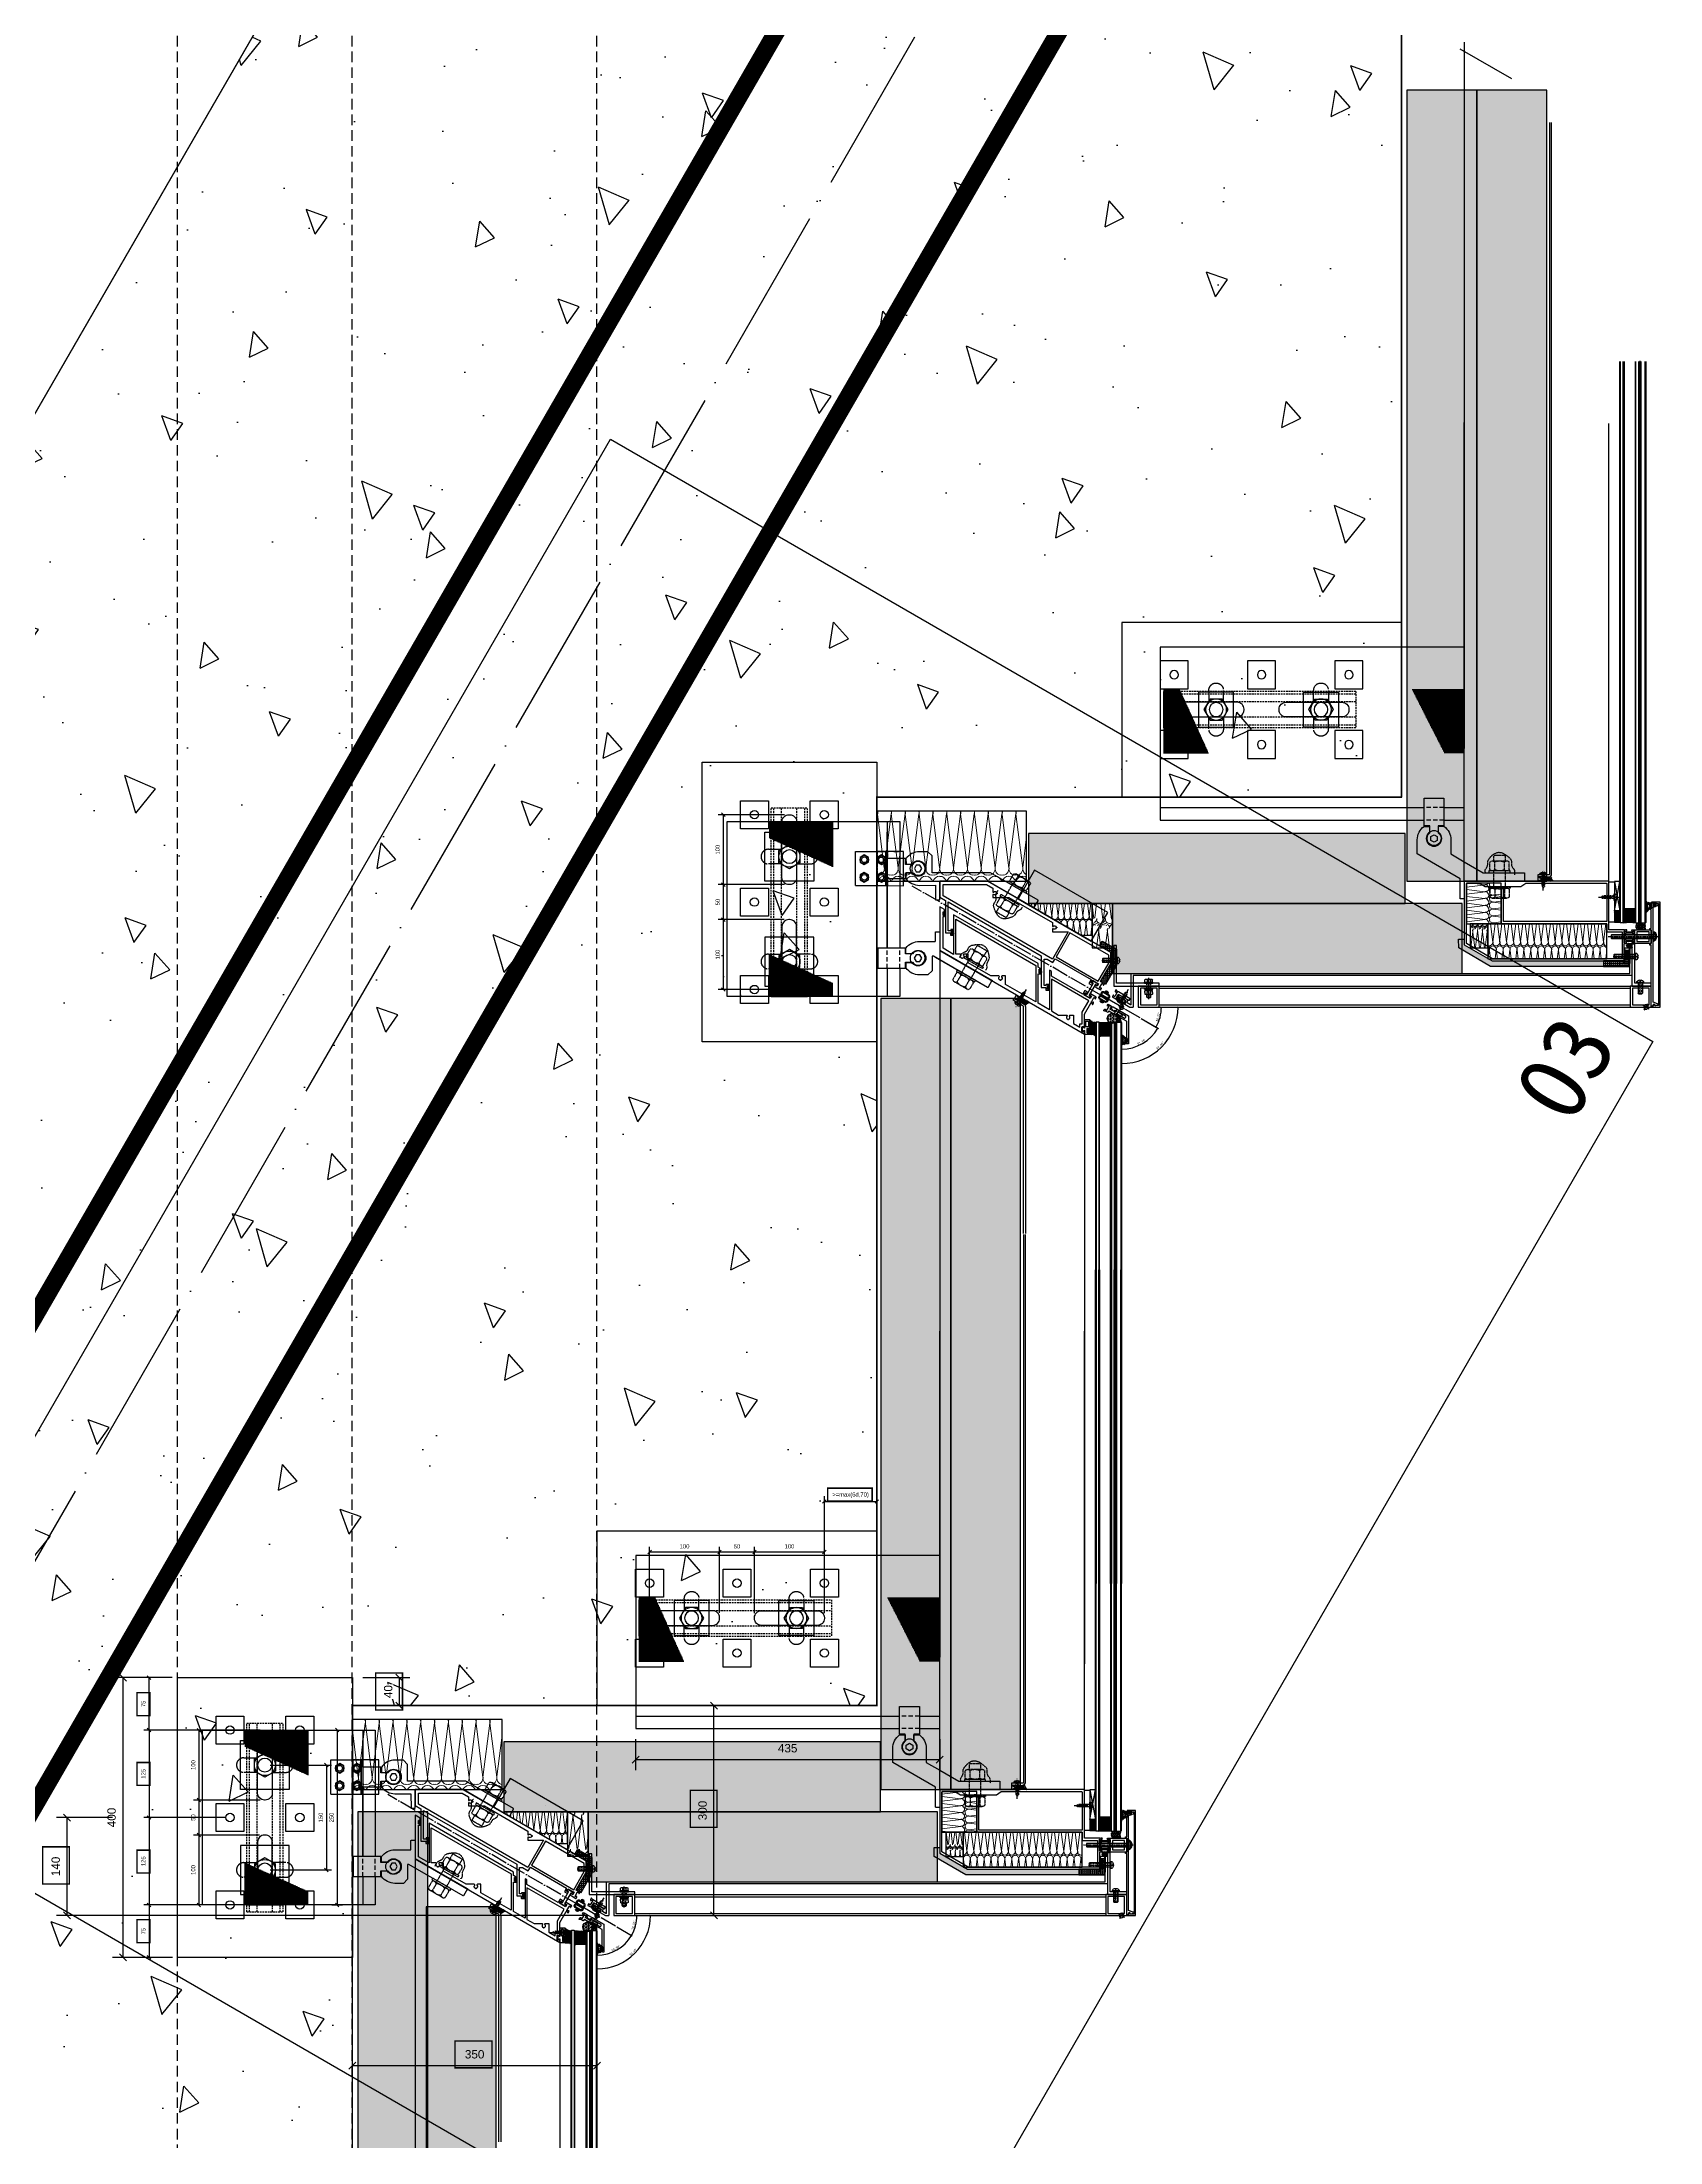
# Model space of a CAD drawing. Header units: millimetres. Extents: x -2069 to 10556, y -1036 to 8460.
# Drawn here: x 2330 to 4645, y 3390 to 6392 of the extents above; entities that cross this region are included whole.
import ezdxf
from ezdxf.xclip import XClip

# ---------------------------------------------------------------- set-up
doc = ezdxf.new("R2010")
doc.units = ezdxf.units.MM
doc.header["$XCLIPFRAME"] = 2
for name, pattern in [('ACAD_ISO04W100', [30, 24, -3, 0, -3]), ('CENTER', [2, 1.25, -0.25, 0.25, -0.25]), ('CENTER-PISA', [11, 6, -2, 1, -2]), ('CENTER2', [28.575, 19.05, -3.175, 3.175, -3.175]), ('CONTINOUS', [0]), ('DASHED', [0.75, 0.5, -0.25]), ('HIDDEN', [0.375, 0.25, -0.125]), ('HIDDEN-PISA', [4.5, 2.5, -2]), ('HIDDEN2', [0.1875, 0.125, -0.0625]), ('LG', [4.1, 4, 0.1])]:
    doc.linetypes.add(name, pattern=pattern)
for name, color, linetype in [('01', 1, 'Continuous'), ('Alum', 4, 'Continuous'), ('AXIS', 1, 'ACAD_ISO04W100'), ('CASTFIX', 1, 'Continuous'), ('CW', 4, 'Continuous'), ('F-Alum', 4, 'Continuous'), ('F-axis', 1, 'ACAD_ISO04W100'), ('F-Bolt', 32, 'Continuous'), ('F-center', 6, 'ACAD_ISO04W100'), ('F-dashed line', 8, 'DASHED'), ('F-dim', 1, 'Continuous'), ('F-gasket', 8, 'Continuous'), ('F-Gaskets', 8, 'Continuous'), ('F-Glass', 5, 'Continuous'), ('F-Glazing', 8, 'Continuous'), ('F-Hidden', 9, 'HIDDEN'), ('F-Misc', 1, 'Continuous'), ('F-seslants', 8, 'Continuous'), ('F_CONC', 7, 'Continuous'), ('F_MISC', 8, 'Continuous'), ('GLAZING', 8, 'Continuous'), ('HAT', 155, 'Continuous'), ('Hatch', 8, 'Continuous'), ('HIDDEN', 1, 'HIDDEN'), ('INSUL', 173, 'Continuous'), ('PJ', 4, 'Continuous'), ('POCHET', 8, 'Continuous'), ('STEEL', 34, 'Continuous'), ('TC', 4, 'Continuous'), ('TEXT', 7, 'Continuous'), ('XINGCAI', 4, 'LG'), ('中心线', 1, 'CENTER2'), ('其他', 4, 'Continuous'), ('虚线', 8, 'HIDDEN'), ('螺栓钉类', 241, 'Continuous')]:
    doc.layers.add(name, color=color, linetype=linetype)
doc.layers.add('A-ANNO-SYMB', color=7, linetype='Continuous', lineweight=25)
doc.layers.add('Xref- ELE$0$Hatch', color=9, linetype='Continuous', lineweight=13)
doc.styles.add('Arial', font='arial.ttf')
doc.styles.add('F-simhei', font='')
doc.styles.add('HZTXT', font='')
doc.styles.add('ROMANS', font='simplex.shx', dxfattribs={"width": 0.8, "bigfont": 'hztxt.shx'})
doc.styles.get('F-simhei').set_extended_font_data('SimHei')
doc.styles.get('HZTXT').set_extended_font_data('SimSun')
doc.dimstyles.new('1c', dxfattribs={"dimtxt": 3, "dimasz": 2, "dimexe": 1, "dimexo": 2, "dimgap": 1.5, "dimtad": 1, "dimdec": 0, "dimzin": 12, "dimdsep": 46, "dimtxsty": 'F-simhei', "dimblk": 'ARCHTICK', "dimcen": 1, "dimclrd": 1, "dimclre": 1, "dimclrt": 7, "dimadec": 0, "dimazin": 0, "dimtfac": 1, "dimtdec": 0, "dimtix": 1, "dimtofl": 0, "dimtmove": 0, "dimatfit": 3, "dimfxl": 1, "dimtolj": 1, "dimtzin": 0, "dimarcsym": 1})
doc.dimstyles.new('Arup4', dxfattribs={"dimscale": 5, "dimtxt": 1.2, "dimasz": 1, "dimexe": 1.5, "dimexo": 1.5, "dimgap": 1, "dimtad": 1, "dimdec": 0, "dimdsep": 46, "dimtxsty": 'Arial', "dimblk": 'OBLIQUE', "dimcen": 0, "dimclrd": 1, "dimclre": 1, "dimclrt": 7, "dimadec": 0, "dimazin": 0, "dimtfac": 1, "dimtdec": 0, "dimtix": 1, "dimtofl": 0, "dimtmove": 2, "dimatfit": 3, "dimfxl": 5, "dimtolj": 1, "dimtzin": 0, "dimlwd": -1, "dimlwe": -1, "dimarcsym": 0})
pattern_1 = [(0, (-71600.1046, -19870.7032), (0, 1.374815), [0.79375, -1.5875]), (120, (-71600.1046, -19870.7032), (-1.190624716, -0.6874075), [0.79375, -1.5875]), (60, (-71599.3109, -19870.7032), (-1.190624716, 0.6874075), [0.79375, -1.5875])]
pattern_2 = [(45, (-71600.1046, -19870.7032), (-1.87088669, 1.87088669), []), (45, (-71598.2337, -19870.7032), (-1.87088669, 1.87088669), [1.32291667, -0.66145833])]
pattern_3 = [(104.984, (-34566.9626, 85149.1936), (-1.77307417, 1.789934143), [3.125, -0.625, 0, -0.625])]
pattern_4 = [(0, (-42960.0628, -11922.4219), (0, 0.824889), [0.47625, -0.9525]), (120, (-42960.0628, -11922.4219), (-0.71437483, -0.4124445), [0.47625, -0.9525]), (60, (-42959.5865, -11922.4219), (-0.71437483, 0.4124445), [0.47625, -0.9525])]
pattern_5 = [(45, (-42960.0628, -11922.4219), (-1.122532015, 1.122532015), []), (45, (-42958.9402, -11922.4219), (-1.122532015, 1.122532015), [0.79375, -0.396875])]
pattern_6 = [(90, (-65617.9364, 51796.1408), (-2.75, -1e-09), [2, -0.75]), (180, (-65617.9364, 51796.1408), (1e-09, -2.75), [2, -0.75])]
pattern_7 = [(104.984, (-33816.5999, 86448.0222), (-1.77307417, 1.789934143), [3.125, -0.625, 0, -0.625])]
pattern_8 = [(90, (-64867.5736, 53094.9694), (-2.75, -1e-09), [2, -0.75]), (180, (-64867.5736, 53094.9694), (1e-09, -2.75), [2, -0.75])]
pattern_9 = [(171.7889, (53.299, 199.0437), (-673.188486, 99.998036), [3.3341, -696.8317]), (146.90866, (56.2218, 197.139), (-158.3972895, 99.998035), [3.4887, -729.1308]), (132.32733, (58.3903, 194.758), (-178.196953, 199.996066), [3.2204, -673.0726]), (114.797, (59.71, 191.901), (-39.599323, 99.998033), [3.1473, -327.3157]), (91.62022, (59.8046, 188.5677), (-19.7996606, 599.988201), [3.3346, -696.9316]), (82.824825, (50.0933, 111.42638), (138.597623898, 1099.978365791), [77.75021, -16249.79345]), (97.175175, (69.7044, 111.42638), (-138.597626939, 1099.978365409), [77.75021, -16249.79345]), (88.37978, (59.993, 188.5677), (19.799654, 599.988201), [3.3346, -696.9316]), (65.203, (60.0874, 191.901), (39.599323, 99.998033), [3.1473, -327.3157]), (47.67267, (61.4074, 194.758), (178.1969525, 199.996067), [3.2204, -673.0726]), (33.09134, (63.576, 197.139), (158.397288, 99.998037), [3.4887, -729.1308]), (8.2111, (66.4987, 199.0437), (673.188486, 99.9980333), [3.3341, -696.8317]), (87.16616, (49.999, 109.5217), (19.799652, 299.9941), [1.907, -398.5748]), (103.9014, (50.4704, 107.617), (-79.198645, 299.9941), [1.9622, -410.0989]), (111.6036, (51.225, 105.712), (-19.79966, 99.99803), [2.0486, -105.5047]), (122.76135, (52.4504, 103.8075), (-59.398985, 99.998032), [2.265, -473.3884]), (138.29055, (54.0532, 102.379), (-118.797967, 99.998036), [2.147, -448.7323]), (152.0035, (55.8446, 101.4266), (-178.196953, 99.998032), [2.0288, -424.0229]), (166.4772, (57.8246, 100.9504), (-395.993227, 99.998037), [2.0364, -425.6122]), (167.07075, (59.899, 100.474), (-415.792889, 99.998033), [2.1282, -444.7951]), (12.92924, (59.899, 100.474), (415.79289, 99.998033), [2.1282, -444.7951]), (13.5228, (61.973, 100.9504), (395.993227, 99.998033), [2.0364, -425.6122]), (27.9965, (63.953, 101.4266), (197.996612, 99.998037), [2.0288, -424.0229]), (41.70945, (65.7445, 102.379), (118.797966, 99.998036), [2.147, -448.7323]), (57.23865, (67.3473, 103.8075), (197.996611, 299.994102), [2.265, -473.3884]), (68.3964, (68.573, 105.712), (19.79966, 99.99803), [2.0486, -105.5047]), (76.0986, (69.3273, 107.617), (19.799661, 99.998033), [1.9622, -410.0989]), (92.83384, (69.7987, 109.5217), (-19.79966, 299.9941), [1.907, -398.5748])]
pattern_10 = [(0, (0, 4), (1.42875, 0.82489), [0.9525, -1.905]), (120, (0, 4), (-1.42875, 0.82489), [0.9525, -1.905]), (60, (0, 4), (2e-07, 1.649778), [-1.905, 0.9525])]
pattern_11 = [(45, (0, 4), (-1.12253, 1.12253), []), (135, (0, 4), (-1.12253, -1.12253), [])]
pattern_12 = [(45, (0, 4), (-1.12253, 1.12253), [])]
pattern_13 = [(45, (0, 4), (-1.12253, 1.12253), [])]
pattern_14 = [(171.7889, (53.3, 199.0476), (-673.201724, 100.000002), [3.3342, -696.8454]), (146.90866, (56.223, 197.1429), (-158.400404, 100.000001), [3.4887, -729.1451]), (132.3273, (58.3914, 194.762), (-178.200457, 199.999999), [3.2205, -673.0858]), (114.797, (59.7115, 191.905), (-39.6001, 100), [3.1473, -327.3221]), (91.6202, (59.8057, 188.5714), (-19.80005, 600), [3.3347, -696.9453]), (82.824825, (50.09429, 111.42857), (138.600349442, 1099.999997034), [77.75174, -16250.113]), (97.175175, (69.70576, 111.42857), (-138.600352483, 1099.99999665), [77.75174, -16250.113]), (88.3798, (59.9943, 188.5714), (19.800043, 600), [3.3347, -696.9453]), (65.203, (60.0886, 191.905), (39.6001, 100), [3.1473, -327.3221]), (47.6727, (61.4086, 194.762), (178.200457, 200), [3.2205, -673.0858]), (33.09134, (63.5772, 197.1429), (158.400403, 100.000004), [3.4887, -729.1451]), (8.2111, (66.5, 199.0476), (673.201725, 100), [3.3342, -696.8454]), (87.1662, (50, 109.524), (19.80004, 300), [1.907, -398.5826]), (103.9014, (50.4714, 107.619), (-79.200203, 300), [1.9622, -410.107]), (111.6036, (51.226, 105.714), (-19.80005, 100), [2.0487, -105.5067]), (122.7613, (52.4514, 103.8095), (-59.400154, 100), [2.265, -473.3977]), (138.2906, (54.0543, 102.381), (-118.800303, 100.000002), [2.147, -448.741]), (152.0035, (55.8457, 101.4286), (-178.200458, 100), [2.0289, -424.0312]), (166.4772, (57.8257, 100.9524), (-396.001014, 100.000003), [2.0365, -425.6205]), (167.0708, (59.9, 100.476), (-415.801066, 100), [2.1282, -444.8039]), (12.9292, (59.9, 100.476), (415.801066, 100), [2.1282, -444.8039]), (13.5228, (61.9743, 100.9524), (396.001015, 100), [2.0365, -425.6205]), (27.9965, (63.9543, 101.4286), (198.000505, 100.000004), [2.0289, -424.0312]), (41.7094, (65.7458, 102.381), (118.8003, 100.000003), [2.147, -448.741]), (57.2387, (67.3486, 103.8095), (198.000504, 300), [2.265, -473.3977]), (68.3964, (68.574, 105.714), (19.80005, 100), [2.0487, -105.5067]), (76.0986, (69.3286, 107.619), (19.80005, 100), [1.9622, -410.107]), (92.8338, (69.8, 109.524), (-19.80005, 300), [1.907, -398.5826])]
pattern_15 = [(171.7889, (53.3, 199.0476), (-673.201724, 100.000002), [3.3342, -696.8454]), (146.90866, (56.223, 197.1429), (-158.400404, 100.000001), [3.4887, -729.1451]), (132.3273, (58.3914, 194.762), (-178.200457, 200), [3.2205, -673.0858]), (114.797, (59.7115, 191.905), (-39.6001, 100), [3.1473, -327.322]), (91.6202, (59.8057, 188.5714), (-19.80005, 600), [3.3347, -696.9453]), (82.824825, (50.09429, 111.42857), (138.600349442, 1099.999997034), [77.75174, -16250.113]), (97.175175, (69.70576, 111.42857), (-138.600352483, 1099.99999665), [77.75174, -16250.113]), (88.3798, (59.9943, 188.5714), (19.800043, 600), [3.3347, -696.9453]), (65.203, (60.0886, 191.905), (39.6001, 100), [3.1473, -327.322]), (47.6727, (61.4086, 194.762), (178.200457, 200), [3.2205, -673.0858]), (33.09134, (63.5772, 197.1429), (158.400403, 100.000004), [3.4887, -729.1451]), (8.2111, (66.5, 199.0476), (673.201725, 100), [3.3342, -696.8454]), (87.1662, (50, 109.524), (19.80004, 300), [1.907, -398.5826]), (103.9014, (50.4714, 107.619), (-79.200203, 300), [1.9622, -410.107]), (111.6036, (51.226, 105.714), (-19.80005, 100), [2.0487, -105.5067]), (122.7613, (52.4514, 103.8095), (-59.400154, 100), [2.265, -473.3977]), (138.2906, (54.0543, 102.381), (-118.800303, 100), [2.147, -448.741]), (152.0035, (55.8457, 101.4286), (-178.200458, 100), [2.0289, -424.0312]), (166.4772, (57.8257, 100.9524), (-396.001014, 100.000003), [2.0365, -425.6205]), (167.0708, (59.9, 100.476), (-415.801066, 100), [2.1282, -444.8039]), (12.9292, (59.9, 100.476), (415.801066, 100), [2.1282, -444.8039]), (13.5228, (61.9743, 100.9524), (396.001015, 100), [2.0365, -425.6205]), (27.9965, (63.9543, 101.4286), (198.000505, 100.000004), [2.0289, -424.0312]), (41.7094, (65.7458, 102.381), (118.8003, 100.000003), [2.147, -448.741]), (57.2387, (67.3486, 103.8095), (198.000504, 300), [2.265, -473.3977]), (68.3964, (68.574, 105.714), (19.80005, 100), [2.0487, -105.5067]), (76.0986, (69.3286, 107.619), (19.80005, 100), [1.9622, -410.107]), (92.8338, (69.8, 109.524), (-19.80005, 300), [1.907, -398.5827])]
pattern_16 = [(171.7889, (33.769, 126.1097), (-426.517475, 63.356565), [2.1124, -441.4973]), (146.9087, (35.6209, 124.903), (-100.357052, 63.356564), [2.2103, -461.9613]), (132.3273, (36.9948, 123.3944), (-112.901685, 126.713126), [2.0404, -426.444]), (114.797, (37.831, 121.5843), (-25.08926, 63.35656), [1.994, -207.38]), (91.6202, (37.8909, 119.4724), (-12.54463, 380.139378), [2.1127, -441.5606]), (82.82482, (31.73802, 70.59731), (87.81241776, 696.9221915), [49.26083, -10295.513086]), (97.17518, (44.16318, 70.59731), (-87.81241969, 696.92219126), [49.26083, -10295.513086]), (88.3798, (38.0103, 119.4724), (12.544627, 380.139378), [2.1127, -441.5606]), (65.203, (38.07, 121.5843), (25.08926, 63.35656), [1.994, -207.38]), (47.6727, (38.9064, 123.3944), (112.901685, 126.713126), [2.0404, -426.444]), (33.0913, (40.2803, 124.903), (100.35705, 63.356565), [2.2103, -461.9613]), (8.2111, (42.1321, 126.1097), (426.517475, 63.356563), [2.1124, -441.4973]), (87.166, (31.6783, 69.3905), (12.54463, 190.06969), [1.2083, -252.5283]), (103.9014, (31.977, 68.1837), (-50.17853, 190.06969), [1.2432, -259.8297]), (111.604, (32.455, 66.977), (-12.5446, 63.3566), [1.298, -66.8454]), (122.7613, (33.2314, 65.7701), (-37.6339, 63.35656), [1.435, -299.9285]), (138.2906, (34.247, 64.865), (-75.26779, 63.35656), [1.3603, -284.307]), (152.0035, (35.382, 64.2617), (-112.90169, 63.35656), [1.2854, -268.6516]), (166.477, (36.6364, 63.96), (-250.89263, 63.35657), [1.2902, -269.6586]), (167.0708, (37.9506, 63.6583), (-263.43726, 63.35656), [1.3484, -281.8125]), (12.9292, (37.9506, 63.6583), (263.43726, 63.35656), [1.3484, -281.8125]), (13.523, (39.2648, 63.96), (250.89263, 63.35656), [1.2902, -269.6586]), (27.9965, (40.5193, 64.2617), (125.44631, 63.35657), [1.2854, -268.6516]), (41.7094, (41.6543, 64.865), (75.26779, 63.35656), [1.3603, -284.307]), (57.2387, (42.6698, 65.7701), (125.44631, 190.06969), [1.435, -299.9285]), (68.396, (43.446, 66.977), (12.5446, 63.3566), [1.298, -66.8454]), (76.0986, (43.9242, 68.1837), (12.54463, 63.35656), [1.2432, -259.8297]), (92.834, (44.223, 69.3905), (-12.54463, 190.06969), [1.2083, -252.5283])]
pattern_17 = [(171.7889, (24.0211, 89.7062), (-303.396426, 45.067685), [1.5026, -314.0521]), (146.9087, (25.3383, 88.8477), (-71.387394, 45.067685), [1.5723, -328.6088]), (132.3273, (26.3157, 87.7747), (-80.310819, 90.135368), [1.4514, -303.3442]), (114.797, (26.9106, 86.487), (-17.84685, 45.067684), [1.4184, -147.5165]), (91.6202, (26.953, 84.9848), (-8.923424, 270.406104), [1.5029, -314.0971]), (82.824825, (22.576335, 50.218276), (62.463967624, 495.744523575), [35.04091, -7323.54959]), (97.175175, (31.414774, 50.218276), (-62.463968995, 495.744523403), [35.04091, -7323.54959]), (88.3798, (27.038, 84.9848), (8.923421, 270.406104), [1.5029, -314.0971]), (65.203, (27.0805, 86.487), (17.84685, 45.067684), [1.4184, -147.5165]), (47.6727, (27.6754, 87.7747), (80.310819, 90.135368), [1.4514, -303.3442]), (33.0913, (28.6528, 88.8477), (71.387393, 45.067686), [1.5723, -328.6088]), (8.2111, (29.97, 89.7062), (303.396426, 45.067684), [1.5026, -314.0521]), (87.1662, (22.5338, 49.3598), (8.92342, 135.20305), [0.8595, -179.632]), (103.9014, (22.7463, 48.5014), (-35.693697, 135.20305), [0.8843, -184.8257]), (111.604, (23.086, 47.643), (-8.9234, 45.0677), [0.9233, -47.5494]), (122.7613, (23.6386, 46.7845), (-26.770274, 45.067684), [1.0208, -213.3494]), (138.2906, (24.361, 46.1407), (-53.540545, 45.067685), [0.9676, -202.2372]), (152.0035, (25.1684, 45.7115), (-80.31082, 45.067683), [0.9144, -191.101]), (166.4772, (26.0607, 45.497), (-178.468486, 45.067686), [0.9178, -191.8173]), (167.0708, (26.9956, 45.2823), (-187.39191, 45.067684), [0.9592, -200.4628]), (12.9292, (26.9956, 45.2823), (187.39191, 45.067684), [0.9592, -200.4628]), (13.5228, (27.9304, 45.497), (178.468486, 45.067684), [0.9178, -191.8173]), (27.9965, (28.8227, 45.7115), (89.23424, 45.067686), [0.9144, -191.101]), (41.7094, (29.63, 46.1407), (53.540545, 45.067685), [0.9676, -202.2372]), (57.2387, (30.3525, 46.7845), (89.23424, 135.203053), [1.0208, -213.3494]), (68.396, (30.905, 47.643), (8.9234, 45.0677), [0.9233, -47.5494]), (76.0986, (31.2448, 48.5014), (8.923424, 45.067684), [0.8843, -184.8257]), (92.834, (31.4573, 49.3598), (-8.923424, 135.20305), [0.8595, -179.632])]
pattern_18 = [(171.7889, (26.65, 99.5238), (-336.600862, 50.000001), [1.6671, -348.4227]), (146.9087, (28.1114, 98.5714), (-79.200202, 50.000001), [1.7444, -364.5726]), (132.3273, (29.1957, 97.381), (-89.100229, 100), [1.6103, -336.5429]), (114.797, (29.8557, 95.9524), (-19.80005, 50), [1.5737, -163.661]), (91.6202, (29.9029, 94.2857), (-9.900025, 300), [1.6673, -348.47265]), (82.824825, (25.04714, 55.714286), (69.30017472, 549.999998517), [38.87587, -8125.0565]), (97.175175, (34.85288, 55.714286), (-69.300176241, 549.999998326), [38.87587, -8125.0565]), (88.3798, (29.9972, 94.2857), (9.900022, 300), [1.6673, -348.47265]), (65.203, (30.0443, 95.9524), (19.80005, 50), [1.5737, -163.661]), (47.6727, (30.7043, 97.381), (89.100228, 100), [1.6103, -336.5429]), (33.0913, (31.7886, 98.5714), (79.200201, 50.000002), [1.7444, -364.5726]), (8.2111, (33.25, 99.5238), (336.600862, 50), [1.6671, -348.4227]), (87.1662, (25, 54.762), (9.90002, 150), [0.9535, -199.2913]), (103.9014, (25.2357, 53.8095), (-39.6001, 150), [0.9811, -205.0535]), (111.6036, (25.613, 52.857), (-9.9, 50), [1.0243, -52.7534]), (122.7613, (26.2257, 51.9048), (-29.700077, 50), [1.1325, -236.6989]), (138.2906, (27.0271, 51.1905), (-59.40015, 50), [1.0735, -224.3705]), (152.0035, (27.9229, 50.7143), (-89.10023, 50), [1.0144, -212.0156]), (166.4772, (28.9129, 50.4762), (-198.000507, 50), [1.0182, -212.8103]), (167.0708, (29.95, 50.238), (-207.900533, 50), [1.0641, -222.402]), (12.9292, (29.95, 50.238), (207.900533, 50), [1.0641, -222.402]), (13.5228, (30.9872, 50.4762), (198.000507, 50), [1.0182, -212.8103]), (27.9965, (31.9772, 50.7143), (99.000253, 50), [1.0144, -212.0156]), (41.7094, (32.8729, 51.1905), (59.40015, 50), [1.0735, -224.3705]), (57.2387, (33.6743, 51.9048), (99.000252, 150), [1.1325, -236.6989]), (68.3964, (34.287, 52.857), (9.9, 50), [1.0243, -52.7534]), (76.0986, (34.6643, 53.8095), (9.900025, 50), [0.9811, -205.0535]), (92.8338, (34.9, 54.762), (-9.900025, 150), [0.9535, -199.2913])]
pattern_19 = [(171.7889, (18.4679, 68.96795), (-233.257462, 34.64897), [1.15526, -241.44975]), (146.9087, (19.4806, 68.308), (-54.884108, 34.64897), [1.2088, -252.6413]), (132.3273, (20.232, 67.483), (-61.744623, 69.297939), [1.1159, -233.2173]), (114.797, (20.6894, 66.493), (-13.72103, 34.64897), [1.0905, -113.4137]), (91.6202, (20.7221, 65.3381), (-6.860513, 207.893818), [1.1554, -241.4844]), (82.82482, (17.357154, 38.60885), (48.02359313, 381.138666042), [26.940176, -5630.496735]), (97.17518, (24.15233, 38.60885), (-48.023594182, 381.13866591), [26.940176, -5630.496735]), (88.3798, (20.7874, 65.3381), (6.860511, 207.893818), [1.1554, -241.4844]), (65.203, (20.82, 66.493), (13.72103, 34.64897), [1.0905, -113.4137]), (47.6727, (21.2774, 67.483), (61.744622, 69.29794), [1.1159, -233.2173]), (33.0913, (22.0288, 68.308), (54.884108, 34.648971), [1.2088, -252.6413]), (8.2111, (23.0416, 68.96795), (233.257462, 34.64897), [1.15526, -241.44975]), (87.166, (17.3245, 37.9489), (6.86051, 103.94691), [0.6608, -138.1048]), (103.9014, (17.4878, 37.2889), (-27.442054, 103.94691), [0.6799, -142.0978]), (111.604, (17.749, 36.629), (-6.8605, 34.649), [0.7098, -36.557]), (122.7613, (18.1739, 35.969), (-20.58154, 34.64897), [0.7848, -164.0274]), (138.2906, (18.7293, 35.474), (-41.16308, 34.64897), [0.744, -155.4842]), (152.0035, (19.35, 35.144), (-61.74462, 34.64897), [0.703, -146.9224]), (166.477, (20.036, 34.979), (-137.21027, 34.64897), [0.7056, -147.4731]), (167.0708, (20.7547, 34.814), (-144.070785, 34.64897), [0.7374, -154.12]), (12.9292, (20.7547, 34.814), (144.070785, 34.64897), [0.7374, -154.12]), (13.523, (21.4735, 34.979), (137.21027, 34.64897), [0.7056, -147.4731]), (27.9965, (22.1595, 35.144), (68.605135, 34.64897), [0.703, -146.9224]), (41.7094, (22.7802, 35.474), (41.16308, 34.64897), [0.744, -155.4842]), (57.2387, (23.3356, 35.969), (68.605135, 103.94691), [0.7848, -164.0274]), (68.396, (23.76, 36.629), (6.8605, 34.649), [0.7098, -36.557]), (76.0986, (24.0217, 37.2889), (6.860514, 34.64897), [0.6799, -142.0978]), (92.834, (24.185, 37.9489), (-6.860513, 103.94691), [0.6608, -138.1048])]

# ---------------------------------------------------------------- blocks, each defined once
blk = doc.blocks.new('Xref- ELE$0$GAE0002', base_point=(-41818.8, 17822.9))
at = {"layer": 'Xref- ELE$0$Hatch'}
h = blk.add_hatch(dxfattribs=at)
h.set_pattern_fill('M_GASKET-PISA', color=256, pattern_type=2)
h.set_pattern_definition([(45, (-1214.7614, -14855.408), (-1.06066017, 1.06066017), []), (135, (-1214.7614, -14855.408), (-1.06066017, -1.06066017), [])])
edge = h.paths.add_edge_path(flags=16)
edge.add_line((-41815.1, 17823.4), (-41813.8, 17823.4))
edge.add_arc((-41813.8, 17822.9), 0.5, -90, 90, ccw=False)
edge.add_line((-41813.8, 17822.4), (-41815.1, 17822.4))
edge.add_arc((-41815.1, 17822.9), 0.5, 90, 270, ccw=False)
edge = h.paths.add_edge_path()
edge.add_line((-41813.3, 17818.4), (-41813.3, 17821.4))
edge.add_line((-41813.3, 17821.4), (-41815, 17821.4))
edge.add_line((-41815, 17821.4), (-41815, 17820.7))
edge.add_arc((-41815.3, 17820.7), 0.3, -115.0576, 0, ccw=False)
edge.add_arc((-41813.1, 17822.9), 3.38, 133.0707, 226.9293, ccw=False)
edge.add_arc((-41815.3, 17825.1), 0.3, 0, 115.0576, ccw=False)
edge.add_line((-41815, 17825.1), (-41815, 17824.4))
edge.add_line((-41815, 17824.4), (-41813.3, 17824.4))
edge.add_line((-41813.3, 17824.4), (-41813.3, 17827.4))
edge.add_arc((-41810.3, 17826.9), 3.05, 10.3889, 169.6111, ccw=False)
edge.add_line((-41807.3, 17827.4), (-41807.3, 17818.4))
edge.add_arc((-41810.3, 17819), 3.05, 190.3889, 349.6111, ccw=False)
edge.add_line((-41812.1, 17818.4), (-41812.1, 17827.4))
edge.add_arc((-41810.3, 17826.8), 1.9, 18.3247, 161.6753, ccw=False)
edge.add_line((-41808.5, 17827.4), (-41808.5, 17818.4))
edge.add_arc((-41810.3, 17819), 1.9, 198.3247, 341.6753, ccw=False)
at = {"color": 0, "linetype": 'ByBlock'}
for points in [[(-41813.3, 17818.4), (-41813.3, 17821.4), (-41815, 17821.4), (-41815, 17820.7, -0.548946), (-41815.4, 17820.4, -0.434079), (-41815.4, 17825.4, -0.548946), (-41815, 17825.1), (-41815, 17824.4), (-41813.3, 17824.4), (-41813.3, 17827.4, -0.833333), (-41807.3, 17827.4), (-41807.3, 17818.4, -0.833333), (-41813.3, 17818.4)], [(-41812.1, 17818.4), (-41812.1, 17827.4, -0.722222), (-41808.5, 17827.4), (-41808.5, 17818.4, -0.722222), (-41812.1, 17818.4)]]:
    blk.add_lwpolyline(points, format="xyb", dxfattribs=at)
blk.add_lwpolyline([(-41815.1, 17823.4), (-41813.8, 17823.4, -1), (-41813.8, 17822.4), (-41815.1, 17822.4, -1)], format="xyb", close=True, dxfattribs=at)
blk = doc.blocks.new('A$C08103915')
at = {"layer": 'Hatch'}
h = blk.add_hatch(dxfattribs=at)
h.set_pattern_fill('M_GASKET-PISA', color=256, style=0, pattern_type=2)
h.set_pattern_definition([(45, (45.75, 9), (-1.06066, 1.06066), []), (135, (45.75, 9), (-1.06066, -1.06066), [])])
edge = h.paths.add_edge_path()
edge.add_arc((-1, 2.7), 1.5, 270, 310.5724)
edge.add_line((0, 1.6), (1.2, 2.6))
edge.add_arc((2.2, 1.5), 1.5, 90, 130.5724, ccw=False)
edge.add_line((2.2, 3), (2.7, 3))
edge.add_arc((2.7, 6), 3, 270, 323.2383)
edge.add_line((5.1, 4.2), (7.7, 7.6))
edge.add_arc((7.8, 7.6), 0.1, 115.9383, 143.2383, ccw=False)
edge.add_line((7.7, 7.7), (9.5, 8.5))
edge.add_arc((9.4, 8.8), 0.25, 295.907, 450)
edge.add_line((9.4, 9), (6.6, 9))
edge.add_line((6.6, 9), (4.8, 8))
edge.add_arc((3.6, 10.3), 2.5, 214.0621, 297.3, ccw=False)
edge.add_arc((1.3, 8.7), 0.3, 34.0621, 90)
edge.add_line((1.3, 9), (-1.6, 9))
edge.add_arc((-1.6, 8.8), 0.25, 90, 256.4771)
edge.add_line((-1.6, 8.5), (0, 8.1))
edge.add_arc((-0.1, 8), 0.1, -90, 75.8013, ccw=False)
edge.add_line((-0.1, 7.9), (-0.1, 7.9))
edge.add_arc((-0.1, 10.4), 2.5, 215.2344, 270, ccw=False)
edge.add_arc((-2.2, 8.9), 0.1, 35.2344, 90)
edge.add_line((-2.2, 9), (-4.9, 9))
edge.add_arc((-4.9, 8.8), 0.25, 90, 256.4771)
edge.add_line((-4.9, 8.5), (-3.3, 8.1))
edge.add_arc((-3.3, 8), 0.1, -90, 75.8013, ccw=False)
edge.add_line((-3.3, 7.9), (-3.4, 7.9))
edge.add_arc((-3.4, 10.4), 2.5, 214.3262, 270, ccw=False)
edge.add_arc((-5.5, 8.9), 0.1, 34.3262, 110.1545)
edge.add_arc((-6.4, 11.4), 2.5, 265.3665, 290.1545, ccw=False)
edge.add_line((-6.6, 8.9), (-8.1, 9))
edge.add_arc((-8.1, 8.8), 0.25, 85.3665, 250.788)
edge.add_line((-8.2, 8.5), (-7.4, 8.2))
edge.add_arc((-8.1, 6.4), 2, 8.4736, 70.6401, ccw=False)
edge.add_line((-6.1, 6.6), (-5.2, 2))
edge.add_arc((-4.7, 2.1), 0.5, 188.4922, 360)
edge.add_line((-4.2, 2.1), (-4.2, 2.7))
edge.add_arc((-3.9, 2.7), 0.3, 90, 180, ccw=False)
edge.add_line((-3.9, 3), (-1.6, 3))
edge.add_arc((-1.6, 2.7), 0.3, 0, 90, ccw=False)
edge.add_line((-1.3, 2.7), (-1.3, 1.4))
edge.add_arc((-1.1, 1.4), 0.2, 180, 270)
edge.add_line((-1.1, 1.2), (-1, 1.2))
edge = h.paths.add_edge_path(flags=16)
edge.add_arc((-1.3, 5.2), 0.5, 188.3111, 270)
edge.add_line((-1.3, 4.7), (1.5, 4.7))
edge.add_arc((1.5, 5.2), 0.5, 270, 323.2383)
edge.add_line((1.9, 4.9), (2.3, 5.4))
edge.add_arc((1.9, 5.7), 0.5, 323.2383, 450)
edge.add_line((1.9, 6.2), (-1.5, 6.2))
edge.add_arc((-1.5, 5.7), 0.5, 90, 188.3111)
edge.add_line((-2, 5.6), (-1.8, 5.1))
blk = doc.blocks.new('*U90')
at = {"layer": 'HAT'}
h = blk.add_hatch(dxfattribs=at)
h.set_pattern_fill('ANSI33', color=256, scale=0.833333)
h.set_pattern_definition(pattern_2)
edge = h.paths.add_edge_path()
edge.add_arc((5, 18.5), 19.1, 254.853, 285.147, ccw=False)
edge.add_line((0, 0), (0, -7.9))
edge.add_arc((5, -8.2), 5.01, 2.9798, 177.0202, ccw=False)
edge.add_line((10, -7.9), (10, 0))
h = blk.add_hatch(dxfattribs=at)
h.set_pattern_fill('HEX', color=256, scale=0.833333)
h.set_pattern_definition(pattern_1)
edge = h.paths.add_edge_path()
edge.add_arc((5, -8.2), 5.01, 0, 360)
at = {"layer": '01'}
blk.add_lwpolyline([(10, 0, -0.132958), (0, 0), (0, -7.9, -0.9493), (10, -7.9)], format="xyb", close=True, dxfattribs=at)
blk.add_circle((5, -8.2), 5.01, dxfattribs=at)
blk = doc.blocks.new('A$C57E61DF8')
at = {"layer": 'GLAZING'}
h = blk.add_hatch(dxfattribs=at)
h.set_pattern_fill('ANSI37', color=256, scale=10)
h.set_pattern_definition([(45, (33510.5937, 50850.5691), (-0.883883476, 0.883883476), []), (135, (33510.5937, 50850.5691), (-0.883883476, -0.883883476), [])])
h.paths.add_polyline_path([(0, -11.2), (-0.3, -11), (-0.7, -10.2), (-0.9, -10), (-1.3, -10.2), (-1.6, -11), (-2, -11.2), (-2.3, -11), (-2.6, -10.2), (-3, -10), (-3.3, -10.2), (-3.6, -11), (-4, -11.2), (-4.3, -11), (-5, -10), (-5.5, -10.7), (-6.2, -11.2), (-6.6, -11.2), (-6.9, -11), (-7, -10.8), (-6.3, -10.1), (-5.7, -8.7), (-5.6, -8.2), (-5.4, -3.5), (-5.1, -3.2), (-2.1, -3.2), (-2.1, -2), (-2.2, -1.7), (-3.2, -1.6), (-3.3, -1.4), (-3.2, -1.2), (-2, 0), (0, 0), (2, 0), (3.3, -1.2), (3.3, -1.4), (3.2, -1.6), (2.2, -1.7), (2.1, -2), (2.1, -3.2), (4.4, -3.2), (4.7, -3.5), (4.7, -10), (4.4, -11), (4, -11.2), (4.1, -11.2), (3.7, -11), (3.3, -10.2), (3, -10), (2.7, -10.2), (2.4, -11), (2, -11.2), (1.7, -11), (1.4, -10.2), (1, -10), (0.7, -10.2), (0.4, -11)])
at = {"layer": 'GLAZING', "flags": 128}
blk.add_lwpolyline([(0, -11.2), (-0.3, -11), (-0.7, -10.2), (-0.9, -10), (-1.3, -10.2), (-1.6, -11), (-2, -11.2), (-2.3, -11), (-2.6, -10.2), (-3, -10), (-3.3, -10.2), (-3.6, -11), (-4, -11.2), (-4.3, -11), (-5, -10), (-5.5, -10.7), (-6.2, -11.2), (-6.6, -11.2), (-6.9, -11), (-7, -10.8), (-6.3, -10.1), (-5.7, -8.7), (-5.6, -8.2), (-5.4, -3.5), (-5.1, -3.2), (-2.1, -3.2), (-2.1, -2), (-2.2, -1.7), (-3.2, -1.6), (-3.3, -1.4), (-3.2, -1.2), (-2, 0), (0, 0), (2, 0), (3.3, -1.2), (3.3, -1.4), (3.2, -1.6), (2.2, -1.7), (2.1, -2), (2.1, -3.2), (4.4, -3.2), (4.7, -3.5), (4.7, -10), (4.4, -11), (4, -11.2), (4.1, -11.2), (3.7, -11), (3.3, -10.2), (3, -10), (2.7, -10.2), (2.4, -11), (2, -11.2), (1.7, -11), (1.4, -10.2), (1, -10), (0.7, -10.2), (0.4, -11)], close=True, dxfattribs=at)
blk = doc.blocks.new('*U91')
at = {"layer": 'F-Misc'}
blk.add_lwpolyline([(0, -8), (0, 0), (-42.2, 0), (-42.2, -8)], close=True, dxfattribs=at)
for points in [[(0, -8), (-42.2, 0)], [(-42.2, -8), (0, 0)]]:
    blk.add_lwpolyline(points, dxfattribs=at)
blk = doc.blocks.new('ld')
blk.add_lwpolyline([(2, 0), (2, 5.6), (1.5, 6.1), (-1.5, 6.1), (-2, 5.6), (-2, 0)])
at = {"layer": 'A-ANNO-SYMB', "color": 0}
blk.add_line((-2, 0), (2, 0), dxfattribs=at)
at = {"layer": 'F-center'}
blk.add_lwpolyline([(0, -0.6), (0, 6.9)], dxfattribs=at)
at = {"layer": 'F-dashed line'}
for points in [[(1.3, 0), (1.3, 1.5), (0.7, 2), (-0.7, 2), (-1.3, 1.5), (-1.3, 0)], [(-0.6, 0), (-0.6, 2)], [(0.6, 0), (0.6, 2)]]:
    blk.add_lwpolyline(points, dxfattribs=at)
blk = doc.blocks.new('qertqtwet')
at = {"layer": 'F-Glazing'}
h = blk.add_hatch(dxfattribs=at)
h.set_pattern_fill('ANSI37', color=256, angle=270, style=0)
h.set_pattern_definition([(315, (-29614.423, -25731.6915), (1.122532, 1.122532), []), (45, (-29614.423, -25731.6915), (-1.122532, 1.122532), [])])
h.paths.add_polyline_path([(-29820.6, -22812.5), (-29818.8, -22812.5), (-29818.8, -22810.3, 0.323429), (-29824.2, -22817), (-29822.2, -22817, -0.118516), (-29821.2, -22812.9, -0.281861)])
h.paths.add_polyline_path([(-29822.2, -22817), (-29824.2, -22817, 0.356058), (-29818.8, -22824.5), (-29818.8, -22821.4), (-29820.6, -22821.4, -0.281861), (-29821.2, -22821, -0.118516)])
at = {"color": 8, "linetype": 'CENTER'}
blk.add_line((-29825.5, -22817, -46928.1), (-29754.6, -22817, -46928.1), dxfattribs=at)
blk.add_line((-29825.5, -22817, -46928.1), (-29754.6, -22817, -46928.1), dxfattribs=at)
at = {"color": 8, "linetype": 'DASHED'}
for p, q in [((-29818.8, -22814.9, -46928.1), (-29758.8, -22814.9, -46928.1)), ((-29818.8, -22814.9, -46928.1), (-29758.8, -22814.9, -46928.1)), ((-29818.8, -22819.1, -46928.1), (-29758.8, -22819.1, -46928.1)), ((-29818.8, -22819.1, -46928.1), (-29758.8, -22819.1, -46928.1))]:
    blk.add_line(p, q, dxfattribs=at)
blk.add_arc((-29816.9, -22817.4, -23464.1), 7.31, 104.9573, 255.0427)
at = {"layer": 'F-Bolt', "elevation": -46928.1}
blk.add_lwpolyline([(-29821, -22820.5, 0.209935), (-29819.3, -22821.5), (-29818.8, -22821.5), (-29818.8, -22812.5), (-29819.3, -22812.5, 0.209935), (-29821, -22813.4, 0.143384), (-29822.1, -22816.4), (-29820.8, -22816.4), (-29820.8, -22817.6), (-29822.1, -22817.6, 0.143384)], format="xyb", close=True, dxfattribs=at)
blk.add_lwpolyline([(-29821, -22820.5, 0.209935), (-29819.3, -22821.5), (-29818.8, -22821.5), (-29818.8, -22812.5), (-29819.3, -22812.5, 0.209935), (-29821, -22813.4, 0.143384), (-29822.1, -22816.4), (-29820.8, -22816.4), (-29820.8, -22817.6), (-29822.1, -22817.6, 0.143384)], format="xyb", close=True, dxfattribs=at)
blk.add_lwpolyline([(-29818.8, -22819.5), (-29759.2, -22819.5), (-29758.8, -22819.1), (-29758.8, -22814.9), (-29759.2, -22814.5), (-29818.8, -22814.5)], dxfattribs=at)
blk.add_lwpolyline([(-29818.8, -22819.5), (-29759.2, -22819.5), (-29758.8, -22819.1), (-29758.8, -22814.9), (-29759.2, -22814.5), (-29818.8, -22814.5)], dxfattribs=at)
blk = doc.blocks.new('A$C455C3A01')
at = {"layer": 'Hatch'}
h = blk.add_hatch(dxfattribs=at)
h.set_pattern_fill('M_SYNTHETIC-PISA', color=256, pattern_type=2)
h.set_pattern_definition([(90, (-9.9, 423.83), (-6, 4e-16), []), (90, (-9.15, 423.83), (-6, 4e-16), []), (90, (-8.4, 423.83), (-6, 4e-16), []), (90, (-6.15, 423.83), (-6, 4e-16), [])])
edge = h.paths.add_edge_path()
edge.add_arc((-6.9, -1.6), 0.5, 270, 300, ccw=False)
edge.add_line((-6.9, -2.1), (-6.9, -2.1))
edge.add_arc((-6.9, -1.6), 0.5, 180, 270, ccw=False)
edge.add_line((-7.4, -1.6), (-7.4, 1.6))
edge.add_arc((-6.9, 1.6), 0.5, 90, 180, ccw=False)
edge.add_line((-6.9, 2.1), (-6.9, 2.1))
edge.add_arc((-6.9, 1.6), 0.5, 60, 90, ccw=False)
edge.add_line((-6.6, 2), (-4.8, 1))
edge.add_line((-4.8, 1), (4.8, 1))
edge.add_line((4.8, 1), (6.6, 2))
edge.add_arc((6.9, 1.6), 0.5, 90, 120, ccw=False)
edge.add_line((6.9, 2.1), (6.9, 2.1))
edge.add_arc((6.9, 1.6), 0.5, 0, 90, ccw=False)
edge.add_line((7.4, 1.6), (7.4, -1.6))
edge.add_arc((6.9, -1.6), 0.5, -90, 0, ccw=False)
edge.add_line((6.9, -2.1), (6.9, -2.1))
edge.add_arc((6.9, -1.6), 0.5, 240, 270, ccw=False)
edge.add_line((6.6, -2), (4.8, -1))
edge.add_line((4.8, -1), (-4.8, -1))
edge.add_line((-4.8, -1), (-6.6, -2))
at = {"color": 0, "linetype": 'ByBlock'}
blk.add_lwpolyline([(-6.6, -2, -0.131652), (-6.9, -2.1), (-6.9, -2.1, -0.414214), (-7.4, -1.6), (-7.4, 1.6, -0.414214), (-6.9, 2.1), (-6.9, 2.1, -0.131652), (-6.6, 2), (-4.8, 1), (4.8, 1), (6.6, 2, -0.131652), (6.9, 2.1), (6.9, 2.1, -0.414214), (7.4, 1.6), (7.4, -1.6, -0.414214), (6.9, -2.1), (6.9, -2.1, -0.131652), (6.6, -2), (4.8, -1), (-4.8, -1)], format="xyb", close=True, dxfattribs=at)
blk = doc.blocks.new('*U88')
at = {"layer": 'HAT'}
h = blk.add_hatch(dxfattribs=at)
h.set_pattern_fill('ANSI33', color=256, scale=0.5)
h.set_pattern_definition(pattern_5)
edge = h.paths.add_edge_path()
edge.add_arc((3, 11.1), 11.5, 254.853, 285.147, ccw=False)
edge.add_line((0, 0), (0, -4.7))
edge.add_arc((3, -4.9), 3, 2.9798, 177.0202, ccw=False)
edge.add_line((6, -4.7), (6, 0))
h = blk.add_hatch(dxfattribs=at)
h.set_pattern_fill('HEX', color=256, scale=0.5)
h.set_pattern_definition(pattern_4)
edge = h.paths.add_edge_path()
edge.add_arc((3, -4.9), 3, 0, 360)
at = {"layer": '01'}
blk.add_lwpolyline([(6, 0, -0.132958), (0, 0), (0, -4.7, -0.9493), (6, -4.7)], format="xyb", close=True, dxfattribs=at)
blk.add_circle((3, -4.9), 3, dxfattribs=at)
blk = doc.blocks.new('*U89')
at = {"layer": '中心线', "color": 1, "linetype": 'CENTER', "ltscale": 2.357948}
blk.add_line((0, 30.9), (0, -5), dxfattribs=at)
at = {"layer": '虚线', "linetype": 'HIDDEN', "ltscale": 0.5}
for p, q in [((-1.9, 0), (-1.9, 30)), ((1.9, 0), (1.9, 30))]:
    blk.add_line(p, q, dxfattribs=at)
at = {"layer": '螺栓钉类', "color": 241, "linetype": 'Continuous'}
for p, q in [((-2.4, 30), (-3, 29.4)), ((3, 29.4), (-3, 29.4)), ((-3, 0), (-3, 29.4)), ((2.4, 30), (-2.4, 30)), ((-0.9, -1), (0.5, 0)), ((0.2, -1), (1.7, 0)), ((2.4, 30), (3, 29.4)), ((3, 0), (3, 29.4))]:
    blk.add_line(p, q, dxfattribs=at)
blk.add_lwpolyline([(4.4, 0), (4.4, -1), (-4.4, -1), (-4.4, 0)], close=True, dxfattribs=at)
blk.add_lwpolyline([(-4.8, -1), (4.8, -1), (4.8, -2.3, -0.207256), (0.7, -4.7), (0.7, -3.4), (-0.7, -3.4), (-0.7, -4.7, -0.207256), (-4.8, -2.3)], format="xyb", close=True, dxfattribs=at)
blk = doc.blocks.new('*U86')
at = {"layer": 'F-Misc'}
blk.add_lwpolyline([(0, -8), (0, 0), (-22.7, 0), (-22.7, -8)], close=True, dxfattribs=at)
for points in [[(0, -8), (-22.7, 0)], [(-22.7, -8), (0, 0)]]:
    blk.add_lwpolyline(points, dxfattribs=at)
blk = doc.blocks.new('*U87')
at = {"layer": '中心线', "color": 1, "linetype": 'CENTER', "ltscale": 2.357948}
blk.add_line((0, 15.9), (0, -5), dxfattribs=at)
at = {"layer": '虚线', "linetype": 'HIDDEN', "ltscale": 0.5}
for p, q in [((-1.9, 0), (-1.9, 15)), ((1.9, 0), (1.9, 15))]:
    blk.add_line(p, q, dxfattribs=at)
at = {"layer": '螺栓钉类', "color": 241, "linetype": 'Continuous'}
for p, q in [((-2.4, 15), (-3, 14.4)), ((3, 14.4), (-3, 14.4)), ((-3, 0), (-3, 14.4)), ((2.4, 15), (-2.4, 15)), ((-0.9, -1), (0.5, 0)), ((0.2, -1), (1.7, 0)), ((2.4, 15), (3, 14.4)), ((3, 0), (3, 14.4))]:
    blk.add_line(p, q, dxfattribs=at)
blk.add_lwpolyline([(4.4, 0), (4.4, -1), (-4.4, -1), (-4.4, 0)], close=True, dxfattribs=at)
blk.add_lwpolyline([(-4.8, -1), (4.8, -1), (4.8, -2.3, -0.207256), (0.7, -4.7), (0.7, -3.4), (-0.7, -3.4), (-0.7, -4.7, -0.207256), (-4.8, -2.3)], format="xyb", close=True, dxfattribs=at)
blk = doc.blocks.new('#10x13_Pan-flat-3')
at = {"color": 8, "linetype": 'HIDDEN-PISA'}
for p, q in [((-2.4, 9), (2, 10.2)), ((-2.4, 7.4), (2.4, 8.7)), ((-2.4, 5.8), (2.4, 7.1)), ((-2.4, 4.2), (2.4, 5.5)), ((-2.4, 2.6), (2.4, 3.9)), ((-2.4, 1), (2.4, 2.3)), ((-1.7, 10.8), (1.3, 11.6))]:
    blk.add_line(p, q, dxfattribs=at)
at = {"color": 32, "flags": 128}
blk.add_lwpolyline([(-4.8, 0), (-4.8, -1.4, 0.02045), (-4.7, -1.5, 0.043988), (-4.7, -1.6, 0.052186), (-4.6, -1.8, 0.082497), (-4.4, -2.1, 0.02583), (-4.4, -2.2, 0.072684), (-2.6, -3.2, 0.098696), (0.1, -3.7, 0.082496), (2.3, -3.3, 0.052187), (3.7, -2.7, 0.030667), (4.4, -2.2, 0.013304), (4.4, -2.1, 0.036571), (4.5, -2, 0.034751), (4.6, -1.9, 0.021821), (4.6, -1.8, 0.022804), (4.7, -1.8, 0.022806), (4.7, -1.7, 0.021818), (4.7, -1.6, 0.034754), (4.7, -1.5, 0.01611), (4.7, -1.4), (4.7, 0)], format="xyb", close=True, dxfattribs=at)
at = {"color": 8, "linetype": 'HIDDEN-PISA'}
for points in [[(-1.8, 0), (-1.8, 9.2), (0, 13), (1.8, 9.2), (1.8, 0)], [(-0.7, -3.7), (-0.7, -1.9), (0.8, -1.9), (0.8, -3.7)]]:
    blk.add_lwpolyline(points, dxfattribs=at)
at = {"layer": 'AXIS', "color": 8, "linetype": 'CENTER-PISA'}
blk.add_line((0, 16), (0, -6.7), dxfattribs=at)
at = {"layer": 'Defpoints', "color": 8, "style": 'ROMANS', "oblique": 360, "width": 0.8}
blk.add_text('#10x13', height=0.75, rotation=180, dxfattribs=at).set_placement((1.5, -0.7))
blk = doc.blocks.new('_ArchTick')
at = {"color": 0, "linetype": 'ByBlock', "const_width": 0.15}
blk.add_lwpolyline([(-0.5, -0.5), (0.5, 0.5)], dxfattribs=at)
blk = doc.blocks.new('*D95')
at = {"layer": 'Defpoints', "color": 0, "transparency": 16777216}
for p in [(2824.6, 3886.8), (3147.9, 3713.9), (3150.6, 3698.5), (3177.5, 3694.3), (3177.9, 3713.9)]:
    blk.add_point(p, dxfattribs=at)
at = {"layer": 'Hatch', "color": 1, "lineweight": -2, "transparency": 16777216}
for p, q in [((3152.3, 3697.5), (3174.2, 3684.8)), ((3179.9, 3713.9), (3182, 3713.9))]:
    blk.add_line(p, q, dxfattribs=at)
blk.add_arc((3123.9, 3713.9), 57.1, 329.984, 0, dxfattribs=at)
at = {"layer": 'Hatch', "color": 1, "lineweight": -2, "transparency": 16777216, "xscale": 2, "yscale": 2, "zscale": 2}
for p, rotation in [((3181, 3713.9), 90.00000002014247), ((3173.3, 3685.3), 239.9840000247438)]:
    blk.add_blockref('_ArchTick', p, dxfattribs=dict(at, rotation=rotation))
at = {"layer": 'Hatch', "color": 7, "transparency": 16777216, "insert": (3176.1, 3699.9), "char_height": 3, "attachment_point": 5, "rotation": 74.992, "style": 'F-simhei'}
blk.add_mtext('\\A1;30.02°', dxfattribs=at)
blk = doc.blocks.new('*U46')
at = {"layer": '中心线', "color": 1, "linetype": 'CENTER', "ltscale": 2.357948}
blk.add_line((0, 20.9), (0, -5), dxfattribs=at)
at = {"layer": '虚线', "linetype": 'HIDDEN', "ltscale": 0.5}
for p, q in [((-1.9, 0), (-1.9, 20)), ((1.9, 0), (1.9, 20))]:
    blk.add_line(p, q, dxfattribs=at)
at = {"layer": '螺栓钉类', "color": 241, "linetype": 'Continuous'}
for p, q in [((-2.4, 20), (-3, 19.4)), ((3, 19.4), (-3, 19.4)), ((-3, 0), (-3, 19.4)), ((2.4, 20), (-2.4, 20)), ((-0.9, -1), (0.5, 0)), ((0.2, -1), (1.7, 0)), ((2.4, 20), (3, 19.4)), ((3, 0), (3, 19.4))]:
    blk.add_line(p, q, dxfattribs=at)
blk.add_lwpolyline([(4.4, 0), (4.4, -1), (-4.4, -1), (-4.4, 0)], close=True, dxfattribs=at)
blk.add_lwpolyline([(-4.8, -1), (4.8, -1), (4.8, -2.3, -0.207256), (0.7, -4.7), (0.7, -3.4), (-0.7, -3.4), (-0.7, -4.7, -0.207256), (-4.8, -2.3)], format="xyb", close=True, dxfattribs=at)
blk = doc.blocks.new('*U47')
at = {"layer": 'F-Misc'}
blk.add_lwpolyline([(0, -4), (0, 0), (-21.5, 0), (-21.5, -4)], close=True, dxfattribs=at)
for points in [[(0, -4), (-21.5, 0)], [(-21.5, -4), (0, 0)]]:
    blk.add_lwpolyline(points, dxfattribs=at)
blk = doc.blocks.new('A$C7C8B7527')
at = {"layer": 'F-Hidden'}
for p, q in [((-16.9, -10.4), (-16.9, 10.4)), ((-4.4, 13.9), (-14.9, 13.9)), ((-4.4, 6.9), (-14.9, 6.9)), ((-2.5, 10.4), (-2.5, -10.4)), ((22, 8), (-2.5, 8)), ((22, 10.4), (22, -10.4)), ((23.9, 13.9), (34.4, 13.9)), ((23.9, 6.9), (34.4, 6.9)), ((36.4, -10.4), (36.4, 10.4)), ((43.3, 8), (36.4, 8)), ((44.5, 6.8), (43.3, 8)), ((44.5, -6.8), (44.5, 6.8)), ((-4.4, -6.9), (-14.9, -6.9)), ((-4.4, -13.9), (-14.9, -13.9)), ((-2.5, -8), (22, -8)), ((23.9, -6.9), (34.4, -6.9)), ((23.9, -13.9), (34.4, -13.9)), ((36.4, -8), (43.3, -8)), ((44.5, -6.8), (43.3, -8))]:
    blk.add_line(p, q, dxfattribs=at)
for points in [[(-2.5, -15.1), (0, -15.1), (0, 15.1), (-2.5, 15.1)], [(22, -15.1), (19.5, -15.1), (19.5, 15.1), (22, 15.1)]]:
    blk.add_lwpolyline(points, close=True, dxfattribs=at)
for centre, radius, start, end in [((-12.8, 10.4), 4.08, 122.0037, 237.997), ((-3.4, 0), 13.5, 149.02, 210.98), ((-6.6, 10.4), 4.08, 302.003, 57.997), ((-16, 0), 13.5, 329.02, 30.98), ((26.1, 10.4), 4.08, 122.003, 237.997), ((35.5, 0), 13.5, 149.02, 210.98), ((32.3, 10.4), 4.08, 302.003, 57.9963), ((22.9, 0), 13.5, 329.02, 30.98), ((-12.8, -10.4), 4.08, 122.003, 237.997), ((-6.6, -10.4), 4.08, 302.003, 57.997), ((26.1, -10.4), 4.08, 122.003, 237.997), ((32.3, -10.4), 4.08, 302.003, 57.997)]:
    blk.add_arc(centre, radius, start, end, dxfattribs=at)
blk.add_open_spline([(19.5, -20), (22, -20.7), (24.7, -20.2), (27.5, -17.1), (33, -16.8), (36.6, -17), (41.3, -13.5), (47, -8.2), (50.8, 0.8), (42.2, 12.9), (36.2, 18.6), (30, 15.6), (25.8, 19.7), (22.1, 21.8), (16.5, 21.5)], degree=3, knots=[8.785679, 8.785679, 8.785679, 8.785679, 10.363182, 16.71335, 23.215219, 29.54252, 34.449593, 43.109713, 58.710229, 68.219705, 75.649474, 90.475387, 96.066113, 98.130474, 98.130474, 98.130474, 98.130474], dxfattribs=at)
blk = doc.blocks.new('A$C012575CA')
at = {"layer": 'Alum', "ltscale": 250}
for p, q in [((-100.6, 161.2), (-58.2, 185.7)), ((-100.6, 161.2), (-78.9, 123.6)), ((-78.9, 123.6), (-36.5, 148.1))]:
    blk.add_line(p, q, dxfattribs=at)
blk.add_lwpolyline([(-66.4, 101.9), (-24, 126.4), (-36.5, 148.1), (-78.9, 123.6)], close=True, dxfattribs=at)
at = {"layer": 'F-Hidden'}
blk.add_lwpolyline([(-40.8, 135), (-44.1, 140.6), (-35.2, 145.7), (-42.7, 158.7), (-49.6, 154.7, 0.547967), (-49.6, 152, -2.721873), (-54.1, 149.4, 0.547967), (-56.5, 150.7), (-71.2, 142.2, 0.547967), (-71.3, 139.5, -2.721873), (-75.8, 136.9, 0.547967), (-78.1, 138.2), (-85, 134.2), (-77.5, 121.3), (-68.6, 126.4), (-65.1, 120.3)], format="xyb", dxfattribs=at)
at = {"layer": 'POCHET'}
for centre in [(-84, 156.3), (-62.3, 168.8), (-50.1, 147.6), (-71.7, 135.1)]:
    blk.add_circle(centre, 4, dxfattribs=at)
at = {"layer": 'STEEL', "ltscale": 250}
for points in [[(-84, 163.3), (-90, 159.8), (-90, 152.9), (-84, 149.4), (-78, 152.9), (-78, 159.8), (-84, 163.3)], [(-62.3, 175.8), (-68.3, 172.3), (-68.3, 165.4), (-62.3, 161.9), (-56.3, 165.4), (-56.3, 172.3), (-62.3, 175.8)], [(-50.1, 154.6), (-56.1, 151.1), (-56.1, 144.2), (-50.1, 140.7), (-44.1, 144.2), (-44.1, 151.1), (-50.1, 154.6)], [(-71.7, 142.1), (-77.7, 138.6), (-77.7, 131.7), (-71.7, 128.2), (-65.7, 131.7), (-65.7, 138.6), (-71.7, 142.1)]]:
    blk.add_lwpolyline(points, dxfattribs=at)
blk.add_lwpolyline([(-29.2, 95.9), (-31.9, 100.5), (-37.3, 100.5), (-40, 95.9), (-37.3, 91.2), (-31.9, 91.2)], close=True, dxfattribs=at)
for centre, radius in [((-84, 156.3), 6), ((-62.3, 168.8), 6), ((-50.1, 147.6), 6), ((-71.7, 135.1), 6), ((-34.6, 95.9), 11.1)]:
    blk.add_circle(centre, radius, dxfattribs=at)
at = {"layer": 'TEXT', "ltscale": 250}
blk.add_line((-58.2, 185.7), (-36.5, 148.1), dxfattribs=at)
at = {"layer": 'XINGCAI'}
blk.add_line((-30.7, 138), (-27.5, 132.5), dxfattribs=at)
blk.add_lwpolyline([(-57.8, 46.7), (-34.7, 60.1), (0, 0), (0, -75.3, 0.414214), (0.5, -75.8), (11.5, -75.8, 0.414214), (12, -75.3), (12, 3.2), (-29.8, 75.5), (-9, 87.5), (-6.8, 95.7), (-11.7, 104.2), (-12.8, 106.1, 0.238784), (-31, 118), (-37.8, 114), (-33.4, 106.3, -2.998368), (-44.3, 100), (-48.7, 107.7), (-55.6, 103.8, 0.238911), (-54.4, 82.1), (-42.9, 62.3), (-60.8, 51.9), (-57.8, 46.7)], format="xyb", dxfattribs=at)
at = {"layer": 'F-dim', "xscale": -1}
blk.add_blockref('A$C7C8B7527', (12, -40.3), dxfattribs=at)
blk = doc.blocks.new('*U79')
at = {"layer": 'HAT'}
h = blk.add_hatch(dxfattribs=at)
h.set_pattern_fill('ANSI33', color=256, scale=0.833333)
h.set_pattern_definition(pattern_2)
edge = h.paths.add_edge_path()
edge.add_arc((5, 18.5), 19.1, 254.853, 285.147, ccw=False)
edge.add_line((0, 0), (0, -7.9))
edge.add_arc((5, -8.2), 5.01, 2.9798, 177.0202, ccw=False)
edge.add_line((10, -7.9), (10, 0))
h = blk.add_hatch(dxfattribs=at)
h.set_pattern_fill('HEX', color=256, scale=0.833333)
h.set_pattern_definition(pattern_1)
edge = h.paths.add_edge_path()
edge.add_arc((5, -8.2), 5.01, 0, 360)
at = {"layer": '01'}
blk.add_lwpolyline([(10, 0, -0.132958), (0, 0), (0, -7.9, -0.9493), (10, -7.9)], format="xyb", close=True, dxfattribs=at)
blk.add_circle((5, -8.2), 5.01, dxfattribs=at)
blk = doc.blocks.new('*U80')
at = {"layer": 'HAT'}
h = blk.add_hatch(dxfattribs=at)
h.set_pattern_fill('ANSI33', color=256, scale=0.5)
h.set_pattern_definition(pattern_5)
edge = h.paths.add_edge_path()
edge.add_arc((3, 11.1), 11.5, 254.853, 285.147, ccw=False)
edge.add_line((0, 0), (0, -4.7))
edge.add_arc((3, -4.9), 3, 2.9798, 177.0202, ccw=False)
edge.add_line((6, -4.7), (6, 0))
h = blk.add_hatch(dxfattribs=at)
h.set_pattern_fill('HEX', color=256, scale=0.5)
h.set_pattern_definition(pattern_4)
edge = h.paths.add_edge_path()
edge.add_arc((3, -4.9), 3, 0, 360)
at = {"layer": '01'}
blk.add_lwpolyline([(6, 0, -0.132958), (0, 0), (0, -4.7, -0.9493), (6, -4.7)], format="xyb", close=True, dxfattribs=at)
blk.add_circle((3, -4.9), 3, dxfattribs=at)
blk = doc.blocks.new('*U81')
at = {"layer": '中心线', "color": 1, "linetype": 'CENTER', "ltscale": 2.357948}
blk.add_line((0, 30.9), (0, -5), dxfattribs=at)
at = {"layer": '虚线', "linetype": 'HIDDEN', "ltscale": 0.5}
for p, q in [((-1.9, 0), (-1.9, 30)), ((1.9, 0), (1.9, 30))]:
    blk.add_line(p, q, dxfattribs=at)
at = {"layer": '螺栓钉类', "color": 241, "linetype": 'Continuous'}
for p, q in [((-2.4, 30), (-3, 29.4)), ((3, 29.4), (-3, 29.4)), ((-3, 0), (-3, 29.4)), ((2.4, 30), (-2.4, 30)), ((-0.9, -1), (0.5, 0)), ((0.2, -1), (1.7, 0)), ((2.4, 30), (3, 29.4)), ((3, 0), (3, 29.4))]:
    blk.add_line(p, q, dxfattribs=at)
blk.add_lwpolyline([(4.4, 0), (4.4, -1), (-4.4, -1), (-4.4, 0)], close=True, dxfattribs=at)
blk.add_lwpolyline([(-4.8, -1), (4.8, -1), (4.8, -2.3, -0.207256), (0.7, -4.7), (0.7, -3.4), (-0.7, -3.4), (-0.7, -4.7, -0.207256), (-4.8, -2.3)], format="xyb", close=True, dxfattribs=at)
blk = doc.blocks.new('*U82')
at = {"layer": 'F-Misc'}
blk.add_lwpolyline([(0, -8), (0, 0), (-22.7, 0), (-22.7, -8)], close=True, dxfattribs=at)
for points in [[(0, -8), (-22.7, 0)], [(-22.7, -8), (0, 0)]]:
    blk.add_lwpolyline(points, dxfattribs=at)
blk = doc.blocks.new('*U83')
at = {"layer": '中心线', "color": 1, "linetype": 'CENTER', "ltscale": 2.357948}
blk.add_line((0, 15.9), (0, -5), dxfattribs=at)
at = {"layer": '虚线', "linetype": 'HIDDEN', "ltscale": 0.5}
for p, q in [((-1.9, 0), (-1.9, 15)), ((1.9, 0), (1.9, 15))]:
    blk.add_line(p, q, dxfattribs=at)
at = {"layer": '螺栓钉类', "color": 241, "linetype": 'Continuous'}
for p, q in [((-2.4, 15), (-3, 14.4)), ((3, 14.4), (-3, 14.4)), ((-3, 0), (-3, 14.4)), ((2.4, 15), (-2.4, 15)), ((-0.9, -1), (0.5, 0)), ((0.2, -1), (1.7, 0)), ((2.4, 15), (3, 14.4)), ((3, 0), (3, 14.4))]:
    blk.add_line(p, q, dxfattribs=at)
blk.add_lwpolyline([(4.4, 0), (4.4, -1), (-4.4, -1), (-4.4, 0)], close=True, dxfattribs=at)
blk.add_lwpolyline([(-4.8, -1), (4.8, -1), (4.8, -2.3, -0.207256), (0.7, -4.7), (0.7, -3.4), (-0.7, -3.4), (-0.7, -4.7, -0.207256), (-4.8, -2.3)], format="xyb", close=True, dxfattribs=at)
blk = doc.blocks.new('*D92')
at = {"layer": 'Defpoints', "color": 0, "transparency": 16777216}
for p in [(3574.9, 5185.6), (3874.2, 4990.2), (3900.9, 4997.3), (3894.8, 4956.1), (3874.2, 4072.5)]:
    blk.add_point(p, dxfattribs=at)
at = {"layer": 'Hatch', "color": 1, "lineweight": -2, "transparency": 16777216}
blk.add_line((3902.6, 4996.3), (3927.2, 4982.1), dxfattribs=at)
blk.add_arc((3874.2, 5012.7), 60.2, 270, 329.984, dxfattribs=at)
at = {"layer": 'Hatch', "color": 1, "lineweight": -2, "transparency": 16777216, "xscale": 2, "yscale": 2, "zscale": 2}
for p, rotation in [((3926.4, 4982.6), 59.98400002474493), ((3874.2, 4952.5), 179.999999999653)]:
    blk.add_blockref('_ArchTick', p, dxfattribs=dict(at, rotation=rotation))
at = {"layer": 'Hatch', "color": 7, "transparency": 16777216, "insert": (3902.8, 4963.2), "char_height": 3, "attachment_point": 5, "rotation": 29.992, "style": 'F-simhei'}
blk.add_mtext('\\A1;59.98°', dxfattribs=at)
blk = doc.blocks.new('*D93')
at = {"layer": 'Defpoints', "color": 0, "transparency": 16777216}
for p in [(3574.9, 5185.6), (3898.3, 5012.7), (3900.9, 4997.3), (3927.9, 4993.2), (3928.3, 5012.7)]:
    blk.add_point(p, dxfattribs=at)
at = {"layer": 'Hatch', "color": 1, "lineweight": -2, "transparency": 16777216}
for p, q in [((3902.6, 4996.3), (3924.5, 4983.6)), ((3930.3, 5012.7), (3932.3, 5012.7))]:
    blk.add_line(p, q, dxfattribs=at)
blk.add_arc((3874.2, 5012.7), 57.1, 329.984, 0, dxfattribs=at)
at = {"layer": 'Hatch', "color": 1, "lineweight": -2, "transparency": 16777216, "xscale": 2, "yscale": 2, "zscale": 2}
for p, rotation in [((3923.7, 4984.1), 239.9840000247437), ((3931.3, 5012.7), 90.00000002014062)]:
    blk.add_blockref('_ArchTick', p, dxfattribs=dict(at, rotation=rotation))
at = {"layer": 'Hatch', "color": 7, "transparency": 16777216, "insert": (3926.5, 4998.7), "char_height": 3, "attachment_point": 5, "rotation": 74.992, "style": 'F-simhei'}
blk.add_mtext('\\A1;30.02°', dxfattribs=at)
blk = doc.blocks.new('*U76')
at = {"layer": '中心线', "color": 1, "linetype": 'CENTER', "ltscale": 2.357948}
blk.add_line((0, 20.9), (0, -5), dxfattribs=at)
at = {"layer": '虚线', "linetype": 'HIDDEN', "ltscale": 0.5}
for p, q in [((-1.9, 0), (-1.9, 20)), ((1.9, 0), (1.9, 20))]:
    blk.add_line(p, q, dxfattribs=at)
at = {"layer": '螺栓钉类', "color": 241, "linetype": 'Continuous'}
for p, q in [((-2.4, 20), (-3, 19.4)), ((3, 19.4), (-3, 19.4)), ((-3, 0), (-3, 19.4)), ((2.4, 20), (-2.4, 20)), ((-0.9, -1), (0.5, 0)), ((0.2, -1), (1.7, 0)), ((2.4, 20), (3, 19.4)), ((3, 0), (3, 19.4))]:
    blk.add_line(p, q, dxfattribs=at)
blk.add_lwpolyline([(4.4, 0), (4.4, -1), (-4.4, -1), (-4.4, 0)], close=True, dxfattribs=at)
blk.add_lwpolyline([(-4.8, -1), (4.8, -1), (4.8, -2.3, -0.207256), (0.7, -4.7), (0.7, -3.4), (-0.7, -3.4), (-0.7, -4.7, -0.207256), (-4.8, -2.3)], format="xyb", close=True, dxfattribs=at)
blk = doc.blocks.new('*U77')
at = {"layer": 'F-Misc'}
blk.add_lwpolyline([(0, -4), (0, 0), (-21.5, 0), (-21.5, -4)], close=True, dxfattribs=at)
for points in [[(0, -4), (-21.5, 0)], [(-21.5, -4), (0, 0)]]:
    blk.add_lwpolyline(points, dxfattribs=at)
blk = doc.blocks.new('ding1')
at = {"layer": 'CASTFIX'}
for p, q in [((1209.9, -4197.9), (1209.9, -4199.2)), ((1219.4, -4197.9), (1209.9, -4197.9)), ((1219.4, -4199.2), (1209.9, -4199.2)), ((1214, -4201.5), (1213.2, -4201.5)), ((1214.2, -4200.7), (1214, -4201.5)), ((1215.2, -4200.7), (1214.2, -4200.7)), ((1215.2, -4200.7), (1215.4, -4201.5)), ((1216.2, -4201.5), (1215.4, -4201.5)), ((1219.4, -4197.9), (1219.4, -4199.2))]:
    blk.add_line(p, q, dxfattribs=at)
at = {"layer": 'CASTFIX', "color": 8, "linetype": 'HIDDEN2'}
for p, q in [((1217.1, -4182.6), (1212.3, -4183.3)), ((1217.1, -4184.6), (1212.3, -4185.3)), ((1217.1, -4186.6), (1212.3, -4187.3)), ((1217.1, -4188.6), (1212.3, -4189.3)), ((1217.1, -4190.6), (1212.3, -4191.3)), ((1217.1, -4192.6), (1212.3, -4193.3)), ((1217.1, -4194.6), (1212.3, -4195.3)), ((1217.1, -4196.6), (1212.3, -4197.3)), ((1212.9, -4181.9), (1214.7, -4178.9)), ((1212.9, -4197.9), (1212.9, -4181.9)), ((1214.7, -4178.9), (1216.5, -4181.3)), ((1216.5, -4197.9), (1216.5, -4181.3))]:
    blk.add_line(p, q, dxfattribs=at)
at = {"layer": 'CASTFIX', "color": 9, "linetype": 'CENTER2'}
blk.add_line((1214.7, -4175.4), (1214.7, -4204.3), dxfattribs=at)
at = {"layer": 'CASTFIX'}
for centre, start, end in [((1213.3, -4197.8), 201.9199, 267.5066), ((1216, -4197.8), 272.4934, 338.0801)]:
    blk.add_arc(centre, 3.68, start, end, dxfattribs=at)
blk = doc.blocks.new('*U78')
at = {"layer": 'INSUL', "lineweight": 0}
h = blk.add_hatch(dxfattribs=at)
h.set_pattern_fill('岩棉', color=256, scale=99.998034, style=0, pattern_type=2)
h.set_pattern_definition(pattern_9)
h.paths.add_polyline_path([(0, 0), (1131.1, 0), (1131.1, 100), (0, 100)])
at = {"layer": 'INSUL'}
blk.add_lwpolyline([(0, 0), (1131.1, 0), (1131.1, 100), (0, 100)], close=True, dxfattribs=at)
blk = doc.blocks.new('*U84')
at = {"layer": 'INSUL', "lineweight": 0}
h = blk.add_hatch(dxfattribs=at)
h.set_pattern_fill('岩棉', color=256, scale=99.998034, style=0, pattern_type=2)
h.set_pattern_definition(pattern_9)
h.paths.add_polyline_path([(0, 0), (1131.1, 0), (1131.1, 100), (0, 100)])
at = {"layer": 'INSUL'}
blk.add_lwpolyline([(0, 0), (1131.1, 0), (1131.1, 100), (0, 100)], close=True, dxfattribs=at)
blk = doc.blocks.new('*U66')
at = {"linetype": 'Continuous'}
blk.add_hatch(color=4, dxfattribs=at).paths.add_polyline_path([(0.2, 17.5), (801.7, 17.5), (801.7, 16), (0.2, 16)])
at = {"layer": 'TC'}
h = blk.add_hatch(dxfattribs=at)
h.set_pattern_fill('ANSI37', color=256, scale=0.5, style=0)
h.set_pattern_definition(pattern_11)
edge = h.paths.add_edge_path()
edge.add_line((9.2, 4), (9.2, -3))
edge.add_line((9.2, -3), (10.7, -4.5))
edge.add_line((10.7, -4.5), (10.7, -6))
edge.add_line((10.7, -6), (0.2, -6))
edge.add_line((0.2, -6), (-0.8, -7))
edge.add_arc((-52.5, 2), 52.5, 350.1322, 369.8678)
edge.add_line((-0.8, 11), (0.2, 10))
edge.add_line((0.2, 10), (10.7, 10))
edge.add_line((10.7, 10), (10.7, 8.5))
edge.add_line((10.7, 8.5), (9.2, 7))
edge.add_line((9.2, 7), (9.2, 4))
h = blk.add_hatch(dxfattribs=at)
h.set_pattern_fill('HONEY', color=256, scale=0.3, style=0)
h.set_pattern_definition(pattern_10)
h.paths.add_polyline_path([(10, 6.7), (11.1, 7.7), (18.4, 7.7), (18.4, -3.7), (11.1, -3.7), (10, -2.7)])
h = blk.add_hatch(dxfattribs=at)
h.set_pattern_fill('ANSI31', color=256, scale=0.5, style=0)
h.set_pattern_definition(pattern_12)
h.paths.add_polyline_path([(19.2, 8.5), (10.7, 8.5), (10.7, 10), (19.2, 10)])
h = blk.add_hatch(dxfattribs=at)
h.set_pattern_fill('ANSI31', color=256, scale=0.5, style=0)
h.set_pattern_definition(pattern_13)
h.paths.add_polyline_path([(19.2, 8.5), (10.7, 8.5), (10.7, 10), (19.2, 10)])
h = blk.add_hatch(dxfattribs=at)
h.set_pattern_fill('ANSI31', color=256, scale=0.5, style=0)
h.paths.add_polyline_path([(19.2, -4.5), (10.7, -4.5), (10.7, -6), (19.2, -6)])
at = {"color": 4, "linetype": 'Continuous'}
blk.add_lwpolyline([(0.2, 17.5), (801.7, 17.5), (801.7, 16), (0.2, 16)], close=True, dxfattribs=at)
at = {"layer": 'F-Glass'}
for points in [[(801.7, 17.5), (0.2, 17.5), (-0.8, 18.5), (-0.8, 24.5), (0.2, 25.5), (801.7, 25.5)], [(801.7, 10), (0.2, 10), (-0.8, 11), (-0.8, 15), (0.2, 16), (801.7, 16)], [(801.7, -6), (0.2, -6), (-0.8, -7), (-0.8, -10.8), (0.2, -11.8), (801.7, -11.8)]]:
    blk.add_lwpolyline(points, dxfattribs=at)
at = {"layer": 'PJ'}
blk.add_lwpolyline([(9.2, 4), (9.2, -3), (10.7, -4.5), (10.7, -6), (0.2, -6), (-0.8, -7, 0.086326), (-0.8, 11), (0.2, 10), (10.7, 10), (10.7, 8.5), (9.2, 7)], format="xyb", close=True, dxfattribs=at)
at = {"layer": 'PJ', "ltscale": 3}
for points in [[(9.2, 7), (10.7, 8.5), (19.2, 8.5), (19.2, -4.5), (10.7, -4.5), (9.2, -3)], [(10, 6.7), (11.1, 7.7), (18.4, 7.7), (18.4, -3.7), (11.1, -3.7), (10, -2.7)]]:
    blk.add_lwpolyline(points, close=True, dxfattribs=at)
at = {"layer": 'PJ'}
for points in [[(19.2, 8.5), (10.7, 8.5), (10.7, 10), (19.2, 10)], [(19.2, 8.5), (10.7, 8.5), (10.7, 10), (19.2, 10)], [(19.2, -4.5), (10.7, -4.5), (10.7, -6), (19.2, -6)]]:
    blk.add_lwpolyline(points, close=True, dxfattribs=at)
at = {"layer": 'TC', "color": 9, "linetype": 'Continuous'}
for p, q in [((-0.8, 24.5), (801.7, 24.5)), ((-0.8, 18.5), (801.7, 18.5)), ((-0.8, 15), (801.7, 15)), ((-0.8, 11), (801.7, 11)), ((-0.8, -7), (801.7, -7)), ((-0.8, -10.8), (801.7, -10.8))]:
    blk.add_line(p, q, dxfattribs=at)
blk = doc.blocks.new('*U67')
at = {"linetype": 'Continuous'}
blk.add_hatch(color=4, dxfattribs=at).paths.add_polyline_path([(0.2, 17.5), (801.7, 17.5), (801.7, 16), (0.2, 16)])
at = {"layer": 'TC'}
h = blk.add_hatch(dxfattribs=at)
h.set_pattern_fill('ANSI37', color=256, scale=0.5, style=0)
h.set_pattern_definition(pattern_11)
edge = h.paths.add_edge_path()
edge.add_line((9.2, 4), (9.2, -3))
edge.add_line((9.2, -3), (10.7, -4.5))
edge.add_line((10.7, -4.5), (10.7, -6))
edge.add_line((10.7, -6), (0.2, -6))
edge.add_line((0.2, -6), (-0.8, -7))
edge.add_arc((-52.5, 2), 52.5, 350.1322, 369.8678)
edge.add_line((-0.8, 11), (0.2, 10))
edge.add_line((0.2, 10), (10.7, 10))
edge.add_line((10.7, 10), (10.7, 8.5))
edge.add_line((10.7, 8.5), (9.2, 7))
edge.add_line((9.2, 7), (9.2, 4))
h = blk.add_hatch(dxfattribs=at)
h.set_pattern_fill('HONEY', color=256, scale=0.3, style=0)
h.set_pattern_definition(pattern_10)
h.paths.add_polyline_path([(10, 6.7), (11.1, 7.7), (18.4, 7.7), (18.4, -3.7), (11.1, -3.7), (10, -2.7)])
h = blk.add_hatch(dxfattribs=at)
h.set_pattern_fill('ANSI31', color=256, scale=0.5, style=0)
h.set_pattern_definition(pattern_12)
h.paths.add_polyline_path([(19.2, 8.5), (10.7, 8.5), (10.7, 10), (19.2, 10)])
h = blk.add_hatch(dxfattribs=at)
h.set_pattern_fill('ANSI31', color=256, scale=0.5, style=0)
h.set_pattern_definition(pattern_13)
h.paths.add_polyline_path([(19.2, 8.5), (10.7, 8.5), (10.7, 10), (19.2, 10)])
h = blk.add_hatch(dxfattribs=at)
h.set_pattern_fill('ANSI31', color=256, scale=0.5, style=0)
h.paths.add_polyline_path([(19.2, -4.5), (10.7, -4.5), (10.7, -6), (19.2, -6)])
at = {"color": 4, "linetype": 'Continuous'}
blk.add_lwpolyline([(0.2, 17.5), (801.7, 17.5), (801.7, 16), (0.2, 16)], close=True, dxfattribs=at)
at = {"layer": 'F-Glass'}
for points in [[(801.7, 17.5), (0.2, 17.5), (-0.8, 18.5), (-0.8, 24.5), (0.2, 25.5), (801.7, 25.5)], [(801.7, 10), (0.2, 10), (-0.8, 11), (-0.8, 15), (0.2, 16), (801.7, 16)], [(801.7, -6), (0.2, -6), (-0.8, -7), (-0.8, -10.8), (0.2, -11.8), (801.7, -11.8)]]:
    blk.add_lwpolyline(points, dxfattribs=at)
at = {"layer": 'PJ'}
blk.add_lwpolyline([(9.2, 4), (9.2, -3), (10.7, -4.5), (10.7, -6), (0.2, -6), (-0.8, -7, 0.086326), (-0.8, 11), (0.2, 10), (10.7, 10), (10.7, 8.5), (9.2, 7)], format="xyb", close=True, dxfattribs=at)
at = {"layer": 'PJ', "ltscale": 3}
for points in [[(9.2, 7), (10.7, 8.5), (19.2, 8.5), (19.2, -4.5), (10.7, -4.5), (9.2, -3)], [(10, 6.7), (11.1, 7.7), (18.4, 7.7), (18.4, -3.7), (11.1, -3.7), (10, -2.7)]]:
    blk.add_lwpolyline(points, close=True, dxfattribs=at)
at = {"layer": 'PJ'}
for points in [[(19.2, 8.5), (10.7, 8.5), (10.7, 10), (19.2, 10)], [(19.2, 8.5), (10.7, 8.5), (10.7, 10), (19.2, 10)], [(19.2, -4.5), (10.7, -4.5), (10.7, -6), (19.2, -6)]]:
    blk.add_lwpolyline(points, close=True, dxfattribs=at)
at = {"layer": 'TC', "color": 9, "linetype": 'Continuous'}
for p, q in [((-0.8, 24.5), (801.7, 24.5)), ((-0.8, 18.5), (801.7, 18.5)), ((-0.8, 15), (801.7, 15)), ((-0.8, 11), (801.7, 11)), ((-0.8, -7), (801.7, -7)), ((-0.8, -10.8), (801.7, -10.8))]:
    blk.add_line(p, q, dxfattribs=at)
blk = doc.blocks.new('*U68')
at = {"layer": 'INSUL', "lineweight": 0}
h = blk.add_hatch(dxfattribs=at)
h.set_pattern_fill('岩棉', color=256, scale=99.998034, style=0, pattern_type=2)
h.set_pattern_definition(pattern_9)
h.paths.add_polyline_path([(0, 0), (1131.1, 0), (1131.1, 100), (0, 100)])
at = {"layer": 'INSUL'}
blk.add_lwpolyline([(0, 0), (1131.1, 0), (1131.1, 100), (0, 100)], close=True, dxfattribs=at)
blk = doc.blocks.new('*U70')
at = {"layer": 'INSUL', "lineweight": 0}
h = blk.add_hatch(dxfattribs=at)
h.set_pattern_fill('岩棉', color=256, scale=99.998034, style=0, pattern_type=2)
h.set_pattern_definition(pattern_9)
h.paths.add_polyline_path([(0, 0), (1131.1, 0), (1131.1, 100), (0, 100)])
at = {"layer": 'INSUL'}
blk.add_lwpolyline([(0, 0), (1131.1, 0), (1131.1, 100), (0, 100)], close=True, dxfattribs=at)
blk = doc.blocks.new('*U71')
at = {"layer": 'INSUL', "lineweight": 0}
h = blk.add_hatch(dxfattribs=at)
h.set_pattern_fill('岩棉', color=256, scale=100, style=0, pattern_type=2)
h.set_pattern_definition(pattern_14)
h.paths.add_polyline_path([(0, 0), (538.8, 0), (538.8, 100), (0, 100)])
at = {"layer": 'INSUL'}
blk.add_lwpolyline([(0, 0), (538.8, 0), (538.8, 100), (0, 100)], close=True, dxfattribs=at)
blk = doc.blocks.new('*U72')
at = {"layer": 'INSUL', "lineweight": 0}
h = blk.add_hatch(dxfattribs=at)
h.set_pattern_fill('岩棉', color=256, scale=100, style=0, pattern_type=2)
h.set_pattern_definition(pattern_15)
h.paths.add_polyline_path([(0, 0), (500, 0), (500, 100), (0, 100)])
at = {"layer": 'INSUL'}
blk.add_lwpolyline([(0, 0), (500, 0), (500, 100), (0, 100)], close=True, dxfattribs=at)
blk = doc.blocks.new('*U73')
at = {"layer": 'INSUL', "lineweight": 0}
h = blk.add_hatch(dxfattribs=at)
h.set_pattern_fill('岩棉', color=256, scale=63.356563, style=0, pattern_type=2)
h.set_pattern_definition(pattern_16)
h.paths.add_polyline_path([(0, 0), (29.3, 0), (29.3, 63.4), (0, 63.4)])
at = {"layer": 'INSUL'}
blk.add_lwpolyline([(0, 0), (29.3, 0), (29.3, 63.4), (0, 63.4)], close=True, dxfattribs=at)
blk = doc.blocks.new('*U74')
at = {"layer": 'INSUL', "lineweight": 0}
h = blk.add_hatch(dxfattribs=at)
h.set_pattern_fill('岩棉', color=256, scale=45.067684, style=0, pattern_type=2)
h.set_pattern_definition(pattern_17)
h.paths.add_polyline_path([(0, 0), (91.2, 0), (91.2, 45.1), (0, 45.1)])
at = {"layer": 'INSUL'}
blk.add_lwpolyline([(0, 0), (91.2, 0), (91.2, 45.1), (0, 45.1)], close=True, dxfattribs=at)
blk = doc.blocks.new('*U58')
at = {"layer": 'INSUL', "lineweight": 0}
h = blk.add_hatch(dxfattribs=at)
h.set_pattern_fill('岩棉', color=256, scale=100, style=0, pattern_type=2)
h.set_pattern_definition(pattern_14)
h.paths.add_polyline_path([(0, 0), (214.6, 0), (214.6, 100), (0, 100)])
at = {"layer": 'INSUL'}
blk.add_lwpolyline([(0, 0), (214.6, 0), (214.6, 100), (0, 100)], close=True, dxfattribs=at)
blk = doc.blocks.new('*U59')
at = {"layer": '中心线', "color": 1, "linetype": 'CENTER', "ltscale": 2.357948}
blk.add_line((0, 20.9), (0, -5), dxfattribs=at)
at = {"layer": '虚线', "linetype": 'HIDDEN', "ltscale": 0.5}
for p, q in [((-1.9, 0), (-1.9, 20)), ((1.9, 0), (1.9, 20))]:
    blk.add_line(p, q, dxfattribs=at)
at = {"layer": '螺栓钉类', "color": 241, "linetype": 'Continuous'}
for p, q in [((-2.4, 20), (-3, 19.4)), ((3, 19.4), (-3, 19.4)), ((-3, 0), (-3, 19.4)), ((2.4, 20), (-2.4, 20)), ((-0.9, -1), (0.5, 0)), ((0.2, -1), (1.7, 0)), ((2.4, 20), (3, 19.4)), ((3, 0), (3, 19.4))]:
    blk.add_line(p, q, dxfattribs=at)
blk.add_lwpolyline([(4.4, 0), (4.4, -1), (-4.4, -1), (-4.4, 0)], close=True, dxfattribs=at)
blk.add_lwpolyline([(-4.8, -1), (4.8, -1), (4.8, -2.3, -0.207256), (0.7, -4.7), (0.7, -3.4), (-0.7, -3.4), (-0.7, -4.7, -0.207256), (-4.8, -2.3)], format="xyb", close=True, dxfattribs=at)
blk = doc.blocks.new('*U60')
at = {"layer": 'F-Misc'}
blk.add_lwpolyline([(0, -4), (0, 0), (-21.5, 0), (-21.5, -4)], close=True, dxfattribs=at)
for points in [[(0, -4), (-21.5, 0)], [(-21.5, -4), (0, 0)]]:
    blk.add_lwpolyline(points, dxfattribs=at)
blk = doc.blocks.new('*U61')
at = {"layer": 'INSUL', "lineweight": 0}
h = blk.add_hatch(dxfattribs=at)
h.set_pattern_fill('岩棉', color=256, scale=100, style=0, pattern_type=2)
h.set_pattern_definition(pattern_14)
h.paths.add_polyline_path([(0, 0), (538.8, 0), (538.8, 100), (0, 100)])
at = {"layer": 'INSUL'}
blk.add_lwpolyline([(0, 0), (538.8, 0), (538.8, 100), (0, 100)], close=True, dxfattribs=at)
blk = doc.blocks.new('*U62')
at = {"layer": 'INSUL', "lineweight": 0}
h = blk.add_hatch(dxfattribs=at)
h.set_pattern_fill('岩棉', color=256, scale=100, style=0, pattern_type=2)
h.set_pattern_definition(pattern_15)
h.paths.add_polyline_path([(0, 0), (500, 0), (500, 100), (0, 100)])
at = {"layer": 'INSUL'}
blk.add_lwpolyline([(0, 0), (500, 0), (500, 100), (0, 100)], close=True, dxfattribs=at)
blk = doc.blocks.new('*U63')
at = {"layer": 'INSUL', "lineweight": 0}
h = blk.add_hatch(dxfattribs=at)
h.set_pattern_fill('岩棉', color=256, scale=63.356563, style=0, pattern_type=2)
h.set_pattern_definition(pattern_16)
h.paths.add_polyline_path([(0, 0), (29.3, 0), (29.3, 63.4), (0, 63.4)])
at = {"layer": 'INSUL'}
blk.add_lwpolyline([(0, 0), (29.3, 0), (29.3, 63.4), (0, 63.4)], close=True, dxfattribs=at)
blk = doc.blocks.new('*U64')
at = {"layer": 'INSUL', "lineweight": 0}
h = blk.add_hatch(dxfattribs=at)
h.set_pattern_fill('岩棉', color=256, scale=45.067684, style=0, pattern_type=2)
h.set_pattern_definition(pattern_17)
h.paths.add_polyline_path([(0, 0), (91.2, 0), (91.2, 45.1), (0, 45.1)])
at = {"layer": 'INSUL'}
blk.add_lwpolyline([(0, 0), (91.2, 0), (91.2, 45.1), (0, 45.1)], close=True, dxfattribs=at)
blk = doc.blocks.new('*U65')
at = {"layer": 'INSUL', "lineweight": 0}
h = blk.add_hatch(dxfattribs=at)
h.set_pattern_fill('岩棉', color=256, scale=100, style=0, pattern_type=2)
h.set_pattern_definition(pattern_14)
h.paths.add_polyline_path([(0, 0), (214.6, 0), (214.6, 100), (0, 100)])
at = {"layer": 'INSUL'}
blk.add_lwpolyline([(0, 0), (214.6, 0), (214.6, 100), (0, 100)], close=True, dxfattribs=at)
blk = doc.blocks.new('A$C714F5CF6')
at = {"ltscale": 0.5}
h = blk.add_hatch(color=7, dxfattribs=at)
edge = h.paths.add_edge_path()
edge.add_line((0, 3.2), (0, 0))
edge.add_line((0, 0), (3.2, 0))
edge.add_ellipse((0, 0), major_axis=(-2.27, 2.27), ratio=1, start_angle=225, end_angle=315)
edge = h.paths.add_edge_path()
edge.add_line((0, 0), (-3.2, 0))
edge.add_ellipse((0, 0), major_axis=(-2.27, 2.27), ratio=1, start_angle=45, end_angle=135)
edge.add_line((0, -3.2), (0, 0))
at = {"color": 7, "ltscale": 0.5}
for p, q in [((5, 0), (-5, 0)), ((0, 5), (0, -5))]:
    blk.add_line(p, q, dxfattribs=at)
blk.add_circle((0, 0), 3.21, dxfattribs=at)
blk = doc.blocks.new('*U45')
at = {"layer": '中心线', "ltscale": 5}
blk.add_line((0, 22.8), (0, -7.5), dxfattribs=at)
at = {"layer": '其他', "color": 241, "linetype": 'ByBlock'}
for p, q in [((-6, 8.6), (6, 8.6)), ((-6, 8.6), (-6, 7)), ((-6, 7), (6, 7)), ((-6, 0), (6, 0)), ((-6, 0), (-6, -1.6)), ((-5.5, 13.2), (-5.5, 15.6)), ((-5.5, 13.2), (-5.5, 10.9)), ((-4.6, 10.2), (4.6, 10.2)), ((-4.6, 10.2), (-4.6, 8.6)), ((-4.6, 8.6), (4.6, 8.6)), ((-3.9, 16.3), (3.9, 16.3)), ((-3.9, 10.2), (3.9, 10.2)), ((-3.3, 8.6), (-3.3, 7)), ((-3.3, 0), (-3.3, -1.6)), ((-3, 20), (-2.4, 20.6)), ((-3, 20), (3, 20)), ((-3, 20), (-3, 16.3)), ((-3, 7), (3, 7)), ((-2.4, 20.6), (2.4, 20.6)), ((-2.3, 15.6), (-2.3, 13.2)), ((-2.3, 10.9), (-2.3, 13.2)), ((-0.9, 10.2), (0, 8.6)), ((0, 10.2), (0.9, 8.6)), ((2.3, 15.6), (2.3, 13.2)), ((2.3, 10.9), (2.3, 13.2)), ((3, 20), (2.4, 20.6)), ((3, 20), (3, 16.3)), ((3.3, 8.6), (3.3, 7)), ((3.3, 0), (3.3, -1.6)), ((4.6, 10.2), (4.6, 8.6)), ((5.5, 13.2), (5.5, 15.6)), ((5.5, 13.2), (5.5, 10.9)), ((6, 8.6), (6, 7)), ((6, 0), (6, -1.6)), ((-6, -1.6), (6, -1.6)), ((-5.5, -1.6), (-5.5, -5.1)), ((-5.5, -1.6), (5.5, -1.6)), ((-4.6, -1.6), (4.6, -1.6)), ((-4.6, -1.6), (4.6, -1.6)), ((-3.9, -5.8), (3.9, -5.8)), ((-2.3, -5.1), (-2.3, -1.6)), ((2.3, -5.1), (2.3, -1.6)), ((5.5, -1.6), (5.5, -5.1))]:
    blk.add_line(p, q, dxfattribs=at)
at = {"layer": '其他', "color": 241}
for p, q in [((-2.4, 20.6), (-2.4, 16.3)), ((2.4, 20.6), (2.4, 16.3))]:
    blk.add_line(p, q, dxfattribs=at)
at = {"layer": '其他', "color": 241, "linetype": 'ByBlock'}
for centre, radius, start, end in [((-3.9, 14.1), 2.2, 41.8175, 138.1825), ((-3.9, 12.4), 2.2, 221.8175, 318.1825), ((0, 12.5), 3.85, 54.0095, 125.9905), ((0, 14), 3.85, 234.0095, 305.9905), ((3.9, 14.1), 2.2, 41.8175, 138.1825), ((3.9, 12.4), 2.2, 221.8175, 318.1825), ((-3.9, -3.6), 2.2, 221.8175, 318.1825), ((0, -2), 3.85, 234.0095, 305.9905), ((3.9, -3.6), 2.2, 221.8175, 318.1825)]:
    blk.add_arc(centre, radius, start, end, dxfattribs=at)
at = {"layer": '螺栓钉类', "color": 8, "linetype": 'HIDDEN', "ltscale": 0.5}
for p, q in [((-3, 7), (-3, 0)), ((-2.4, 7), (-2.4, 0)), ((2.4, 7), (2.4, 0)), ((3, 7), (3, 0))]:
    blk.add_line(p, q, dxfattribs=at)
blk = doc.blocks.new('*U48')
at = {"layer": 'INSUL', "lineweight": 0}
h = blk.add_hatch(dxfattribs=at)
h.set_pattern_fill('岩棉', color=256, scale=50, style=0, pattern_type=2)
h.set_pattern_definition(pattern_18)
h.paths.add_polyline_path([(0, 0), (170.4, 0), (170.4, 50), (0, 50)])
at = {"layer": 'INSUL'}
blk.add_lwpolyline([(0, 0), (170.4, 0), (170.4, 50), (0, 50)], close=True, dxfattribs=at)
blk = doc.blocks.new('*U49')
at = {"layer": 'INSUL', "lineweight": 0}
h = blk.add_hatch(dxfattribs=at)
h.set_pattern_fill('岩棉', color=256, scale=50, style=0, pattern_type=2)
h.set_pattern_definition(pattern_18)
h.paths.add_polyline_path([(0, 0), (58.1, 0), (58.1, 50), (0, 50)])
at = {"layer": 'INSUL'}
blk.add_lwpolyline([(0, 0), (58.1, 0), (58.1, 50), (0, 50)], close=True, dxfattribs=at)
blk = doc.blocks.new('*U50')
at = {"layer": 'INSUL', "lineweight": 0}
h = blk.add_hatch(dxfattribs=at)
h.set_pattern_fill('岩棉', color=256, scale=34.64897, style=0, pattern_type=2)
h.set_pattern_definition(pattern_19)
h.paths.add_polyline_path([(0, 0), (25, 0), (25, 34.6), (0, 34.6)])
at = {"layer": 'INSUL'}
blk.add_lwpolyline([(0, 0), (25, 0), (25, 34.6), (0, 34.6)], close=True, dxfattribs=at)
blk = doc.blocks.new('*U51')
at = {"layer": 'F-Misc'}
blk.add_lwpolyline([(0, -8), (0, 0), (-42.2, 0), (-42.2, -8)], close=True, dxfattribs=at)
for points in [[(0, -8), (-42.2, 0)], [(-42.2, -8), (0, 0)]]:
    blk.add_lwpolyline(points, dxfattribs=at)
blk = doc.blocks.new('*U52')
at = {"linetype": 'Continuous'}
blk.add_hatch(color=4, dxfattribs=at).paths.add_polyline_path([(0.2, 17.5), (801.7, 17.5), (801.7, 16), (0.2, 16)])
at = {"layer": 'TC'}
h = blk.add_hatch(dxfattribs=at)
h.set_pattern_fill('ANSI37', color=256, scale=0.5, style=0)
h.set_pattern_definition(pattern_11)
edge = h.paths.add_edge_path()
edge.add_line((9.2, 4), (9.2, -3))
edge.add_line((9.2, -3), (10.7, -4.5))
edge.add_line((10.7, -4.5), (10.7, -6))
edge.add_line((10.7, -6), (0.2, -6))
edge.add_line((0.2, -6), (-0.8, -7))
edge.add_arc((-52.5, 2), 52.5, 350.1322, 369.8678)
edge.add_line((-0.8, 11), (0.2, 10))
edge.add_line((0.2, 10), (10.7, 10))
edge.add_line((10.7, 10), (10.7, 8.5))
edge.add_line((10.7, 8.5), (9.2, 7))
edge.add_line((9.2, 7), (9.2, 4))
h = blk.add_hatch(dxfattribs=at)
h.set_pattern_fill('HONEY', color=256, scale=0.3, style=0)
h.set_pattern_definition(pattern_10)
h.paths.add_polyline_path([(10, 6.7), (11.1, 7.7), (18.4, 7.7), (18.4, -3.7), (11.1, -3.7), (10, -2.7)])
h = blk.add_hatch(dxfattribs=at)
h.set_pattern_fill('ANSI31', color=256, scale=0.5, style=0)
h.set_pattern_definition(pattern_12)
h.paths.add_polyline_path([(19.2, 8.5), (10.7, 8.5), (10.7, 10), (19.2, 10)])
h = blk.add_hatch(dxfattribs=at)
h.set_pattern_fill('ANSI31', color=256, scale=0.5, style=0)
h.set_pattern_definition(pattern_13)
h.paths.add_polyline_path([(19.2, 8.5), (10.7, 8.5), (10.7, 10), (19.2, 10)])
h = blk.add_hatch(dxfattribs=at)
h.set_pattern_fill('ANSI31', color=256, scale=0.5, style=0)
h.paths.add_polyline_path([(19.2, -4.5), (10.7, -4.5), (10.7, -6), (19.2, -6)])
at = {"color": 4, "linetype": 'Continuous'}
blk.add_lwpolyline([(0.2, 17.5), (801.7, 17.5), (801.7, 16), (0.2, 16)], close=True, dxfattribs=at)
at = {"layer": 'F-Glass'}
for points in [[(801.7, 17.5), (0.2, 17.5), (-0.8, 18.5), (-0.8, 24.5), (0.2, 25.5), (801.7, 25.5)], [(801.7, 10), (0.2, 10), (-0.8, 11), (-0.8, 15), (0.2, 16), (801.7, 16)], [(801.7, -6), (0.2, -6), (-0.8, -7), (-0.8, -10.8), (0.2, -11.8), (801.7, -11.8)]]:
    blk.add_lwpolyline(points, dxfattribs=at)
at = {"layer": 'PJ'}
blk.add_lwpolyline([(9.2, 4), (9.2, -3), (10.7, -4.5), (10.7, -6), (0.2, -6), (-0.8, -7, 0.086326), (-0.8, 11), (0.2, 10), (10.7, 10), (10.7, 8.5), (9.2, 7)], format="xyb", close=True, dxfattribs=at)
at = {"layer": 'PJ', "ltscale": 3}
for points in [[(9.2, 7), (10.7, 8.5), (19.2, 8.5), (19.2, -4.5), (10.7, -4.5), (9.2, -3)], [(10, 6.7), (11.1, 7.7), (18.4, 7.7), (18.4, -3.7), (11.1, -3.7), (10, -2.7)]]:
    blk.add_lwpolyline(points, close=True, dxfattribs=at)
at = {"layer": 'PJ'}
for points in [[(19.2, 8.5), (10.7, 8.5), (10.7, 10), (19.2, 10)], [(19.2, 8.5), (10.7, 8.5), (10.7, 10), (19.2, 10)], [(19.2, -4.5), (10.7, -4.5), (10.7, -6), (19.2, -6)]]:
    blk.add_lwpolyline(points, close=True, dxfattribs=at)
at = {"layer": 'TC', "color": 9, "linetype": 'Continuous'}
for p, q in [((-0.8, 24.5), (801.7, 24.5)), ((-0.8, 18.5), (801.7, 18.5)), ((-0.8, 15), (801.7, 15)), ((-0.8, 11), (801.7, 11)), ((-0.8, -7), (801.7, -7)), ((-0.8, -10.8), (801.7, -10.8))]:
    blk.add_line(p, q, dxfattribs=at)
blk = doc.blocks.new('*U53')
at = {"layer": 'INSUL', "lineweight": 0}
h = blk.add_hatch(dxfattribs=at)
h.set_pattern_fill('岩棉', color=256, scale=50, style=0, pattern_type=2)
h.set_pattern_definition(pattern_18)
h.paths.add_polyline_path([(0, 0), (170.4, 0), (170.4, 50), (0, 50)])
at = {"layer": 'INSUL'}
blk.add_lwpolyline([(0, 0), (170.4, 0), (170.4, 50), (0, 50)], close=True, dxfattribs=at)
blk = doc.blocks.new('*U54')
at = {"layer": 'INSUL', "lineweight": 0}
h = blk.add_hatch(dxfattribs=at)
h.set_pattern_fill('岩棉', color=256, scale=50, style=0, pattern_type=2)
h.set_pattern_definition(pattern_18)
h.paths.add_polyline_path([(0, 0), (58.1, 0), (58.1, 50), (0, 50)])
at = {"layer": 'INSUL'}
blk.add_lwpolyline([(0, 0), (58.1, 0), (58.1, 50), (0, 50)], close=True, dxfattribs=at)
blk = doc.blocks.new('*U55')
at = {"layer": 'INSUL', "lineweight": 0}
h = blk.add_hatch(dxfattribs=at)
h.set_pattern_fill('岩棉', color=256, scale=34.64897, style=0, pattern_type=2)
h.set_pattern_definition(pattern_19)
h.paths.add_polyline_path([(0, 0), (25, 0), (25, 34.6), (0, 34.6)])
at = {"layer": 'INSUL'}
blk.add_lwpolyline([(0, 0), (25, 0), (25, 34.6), (0, 34.6)], close=True, dxfattribs=at)
blk = doc.blocks.new('*U56')
at = {"layer": 'F-Misc'}
blk.add_lwpolyline([(0, -13), (0, 0), (-6, 0), (-6, -13)], close=True, dxfattribs=at)
for points in [[(0, -13), (-6, 0)], [(-6, -13), (0, 0)]]:
    blk.add_lwpolyline(points, dxfattribs=at)
blk = doc.blocks.new('*U57')
at = {"layer": 'F-Misc'}
blk.add_lwpolyline([(0, -13), (0, 0), (-6, 0), (-6, -13)], close=True, dxfattribs=at)
for points in [[(0, -13), (-6, 0)], [(-6, -13), (0, 0)]]:
    blk.add_lwpolyline(points, dxfattribs=at)
blk = doc.blocks.new('A$C69c23611')
at = {"layer": 'Alum', "ltscale": 250}
for p, q in [((-44.1, 195.1), (-44.1, 14.2)), ((-44.1, -14.2), (-44.1, -54.9))]:
    blk.add_line(p, q, dxfattribs=at)
blk.add_lwpolyline([(-26.1, -14.2), (-26.1, -54.9), (-273.3, -54.9), (-273.3, 195.1), (-26.1, 195.1), (-26.1, 14.2)], dxfattribs=at)
at = {"layer": 'Alum', "ltscale": 250, "elevation": 0}
for points in [[(-219.1, 110.1), (-219.1, 180.1), (-149.1, 180.1), (-149.1, 110.1)], [(-219.1, 30.1), (-219.1, -39.9), (-149.1, -39.9), (-149.1, 30.1)]]:
    blk.add_lwpolyline(points, close=True, dxfattribs=at)
at = {"layer": 'HIDDEN', "ltscale": 25}
for p, q in [((-44.1, -14.2), (-44.1, 14.2)), ((-26.1, -14.2), (-26.1, 14.2))]:
    blk.add_line(p, q, dxfattribs=at)
at = {"layer": 'POCHET'}
for p, q in [((-212.5, 195.1), (-212.5, 171.3)), ((-211, 195.1), (-211, 170.6)), ((-209.5, 195.1), (-209.5, 170)), ((-208, 195.1), (-208, 169.3)), ((-206.5, 195.1), (-206.5, 168.6)), ((-205, 195.1), (-205, 167.9)), ((-203.5, 195.1), (-203.5, 167.3)), ((-202, 195.1), (-202, 166.6)), ((-200.5, 195.1), (-200.5, 165.9)), ((-199, 195.1), (-199, 165.2)), ((-197.5, 195.1), (-197.5, 164.5)), ((-196, 195.1), (-196, 163.9)), ((-194.5, 195.1), (-194.5, 163.2)), ((-193, 195.1), (-193, 162.5)), ((-191.5, 195.1), (-191.5, 161.8)), ((-190, 195.1), (-190, 161.1)), ((-188.5, 195.1), (-188.5, 160.5)), ((-187, 195.1), (-187, 159.8)), ((-185.5, 195.1), (-185.5, 159.1)), ((-184, 195.1), (-184, 158.4)), ((-182.5, 195.1), (-182.5, 157.7)), ((-181, 195.1), (-181, 157.1)), ((-179.5, 195.1), (-179.5, 156.4)), ((-178, 195.1), (-178, 155.7)), ((-176.5, 195.1), (-176.5, 155)), ((-175, 195.1), (-175, 154.3)), ((-173.5, 195.1), (-173.5, 153.7)), ((-172, 195.1), (-172, 153)), ((-170.5, 195.1), (-170.5, 152.3)), ((-169, 195.1), (-169, 151.6)), ((-167.5, 195.1), (-167.5, 150.9)), ((-166, 195.1), (-166, 150.3)), ((-164.5, 195.1), (-164.5, 149.6)), ((-163, 195.1), (-163, 148.9)), ((-161.5, 195.1), (-161.5, 148.2)), ((-160, 195.1), (-160, 147.5)), ((-158.5, 195.1), (-158.5, 146.9)), ((-157, 195.1), (-157, 146.2)), ((-155.5, 195.1), (-155.5, 145.5)), ((-154, 195.1), (-154, 144.8)), ((-152.5, 195.1), (-152.5, 144.1)), ((-151, 195.1), (-151, 143.5)), ((-149.5, 195.1), (-149.5, 142.8)), ((-148, 195.1), (-148, 142.1)), ((-146.5, 195.1), (-146.5, 141.4)), ((-145, 195.1), (-145, 140.8)), ((-143.5, 195.1), (-143.5, 140.1)), ((-142, 195.1), (-142, 139.4)), ((-140.5, 195.1), (-140.5, 138.7)), ((-139, 195.1), (-139, 138)), ((-137.5, 195.1), (-137.5, 137.4)), ((-136, 195.1), (-136, 136.7)), ((-134.5, 195.1), (-134.5, 136)), ((-133, 195.1), (-133, 135.3)), ((-131.5, 195.1), (-131.5, 134.6)), ((-130, 195.1), (-130, 134)), ((-128.5, 195.1), (-128.5, 133.3)), ((-127, 195.1), (-127, 132.6)), ((-125.5, 195.1), (-125.5, 131.9)), ((-124, 195.1), (-124, 131.2)), ((-122.5, 195.1), (-122.5, 130.6)), ((-212.5, -54.9), (-212.5, 5.4)), ((-211, -54.9), (-211, 4.7)), ((-209.5, -54.9), (-209.5, 4)), ((-208, -54.9), (-208, 3.3)), ((-206.5, -54.9), (-206.5, 2.6)), ((-205, -54.9), (-205, 2)), ((-203.5, -54.9), (-203.5, 1.3)), ((-202, -54.9), (-202, 0.6)), ((-200.5, -54.9), (-200.5, -0.1)), ((-199, -54.9), (-199, -0.8)), ((-197.5, -54.9), (-197.5, -1.4)), ((-196, -54.9), (-196, -2.1)), ((-194.5, -54.9), (-194.5, -2.8)), ((-193, -54.9), (-193, -3.5)), ((-191.5, -54.9), (-191.5, -4.2)), ((-190, -54.9), (-190, -4.8)), ((-188.5, -54.9), (-188.5, -5.5)), ((-187, -54.9), (-187, -6.2)), ((-185.5, -54.9), (-185.5, -6.9)), ((-184, -54.9), (-184, -7.6)), ((-182.5, -54.9), (-182.5, -8.2)), ((-181, -54.9), (-181, -8.9)), ((-179.5, -54.9), (-179.5, -9.6)), ((-178, -54.9), (-178, -10.3)), ((-176.5, -54.9), (-176.5, -11)), ((-175, -54.9), (-175, -11.6)), ((-173.5, -54.9), (-173.5, -12.3)), ((-172, -54.9), (-172, -13)), ((-170.5, -54.9), (-170.5, -13.7)), ((-169, -54.9), (-169, -14.3)), ((-167.5, -54.9), (-167.5, -15)), ((-166, -54.9), (-166, -15.7)), ((-164.5, -54.9), (-164.5, -16.4)), ((-163, -54.9), (-163, -17.1)), ((-161.5, -54.9), (-161.5, -17.7)), ((-160, -54.9), (-160, -18.4)), ((-158.5, -54.9), (-158.5, -19.1)), ((-157, -54.9), (-157, -19.8)), ((-155.5, -54.9), (-155.5, -20.5)), ((-154, -54.9), (-154, -21.1)), ((-152.5, -54.9), (-152.5, -21.8)), ((-151, -54.9), (-151, -22.5)), ((-149.5, -54.9), (-149.5, -23.2)), ((-148, -54.9), (-148, -23.9)), ((-146.5, -54.9), (-146.5, -24.5)), ((-145, -54.9), (-145, -25.2)), ((-143.5, -54.9), (-143.5, -25.9)), ((-142, -54.9), (-142, -26.6)), ((-140.5, -54.9), (-140.5, -27.3)), ((-139, -54.9), (-139, -27.9)), ((-137.5, -54.9), (-137.5, -28.6)), ((-136, -54.9), (-136, -29.3)), ((-134.5, -54.9), (-134.5, -30)), ((-133, -54.9), (-133, -30.7)), ((-131.5, -54.9), (-131.5, -31.3)), ((-130, -54.9), (-130, -32)), ((-128.5, -54.9), (-128.5, -32.7)), ((-127, -54.9), (-127, -33.4)), ((-125.5, -54.9), (-125.5, -34.1)), ((-124, -54.9), (-124, -34.7)), ((-122.5, -54.9), (-122.5, -35.4))]:
    blk.add_line(p, q, dxfattribs=at)
at = {"layer": 'POCHET', "linetype": 'HIDDEN2', "ltscale": 250, "elevation": 0}
for points in [[(-195.9, 134.6), (-214.1, 134.6, -1), (-214.1, 155.6), (-195.9, 155.6)], [(-172.2, 134.6), (-154.1, 134.6, 1), (-154.1, 155.6), (-172.2, 155.6)], [(-195.9, -15.4), (-214.1, -15.4, -1), (-214.1, 5.6), (-195.9, 5.6)], [(-172.2, -15.4), (-154.1, -15.4, 1), (-154.1, 5.6), (-172.2, 5.6)]]:
    blk.add_lwpolyline(points, format="xyb", dxfattribs=at)
at = {"layer": 'POCHET'}
for centre in [(-184.1, 145.1), (-184.1, -4.9)]:
    blk.add_circle(centre, 10, dxfattribs=at)
at = {"layer": 'STEEL', "ltscale": 250, "elevation": 0}
for points in [[(-210.1, 195.1), (-158.1, 195.1)], [(-169.1, 153.8), (-169.1, 136.4), (-184.1, 127.8), (-199.1, 136.4), (-199.1, 153.8), (-184.1, 162.4), (-169.1, 153.8)], [(-169.1, -13.6), (-169.1, 3.8), (-184.1, 12.4), (-199.1, 3.8), (-199.1, -13.6), (-184.1, -22.2), (-169.1, -13.6)], [(-210.1, -54.9), (-158.1, -54.9)]]:
    blk.add_lwpolyline(points, dxfattribs=at)
at = {"layer": 'STEEL', "ltscale": 250}
blk.add_lwpolyline([(2.7, 4.7), (-2.7, 4.7), (-5.4, 0), (-2.7, -4.7), (2.7, -4.7), (5.4, 0)], close=True, dxfattribs=at)
for centre, radius in [((-184.1, 145.1), 15), ((-184.1, -4.9), 15), ((0, 0), 11.1)]:
    blk.add_circle(centre, radius, dxfattribs=at)
at = {"layer": 'XINGCAI'}
blk.add_lwpolyline([(20, 24), (24.2, 24, 0.414214), (24.9, 24.8), (24.9, 37.1, -0.414214), (25.4, 37.6), (30.4, 37.6, -0.414214), (30.9, 37.1), (30.9, 11.6), (30.9, 11.6), (105.5, -31.4, -0.414214), (105.7, -32.1), (100.2, -41.7, -0.414214), (99.5, -41.8), (21.9, 3), (20, 3), (20, -18), (14, -24), (4.2, -24), (2, -24, -0.238784), (-17.3, -14.2), (-17.3, -6.3), (-8.4, -6.3, 2.998368), (-8.4, 6.3), (-17.4, 6.3), (-17.4, 14.2, -0.238911), (2, 24), (20, 24), (20, 24)], format="xyb", dxfattribs=at)
blk.add_lwpolyline([(-57.6, 14.2), (-57.6, -14.2), (-18, -14.2), (-18, -6), (-8.2, -6, 3.074773), (-8.2, 6), (-18, 6), (-18, 14.2)], format="xyb", close=True, dxfattribs=at)
at = {"layer": 'F-dim', "rotation": 59.98400002474821}
blk.add_blockref('A$C7C8B7527', (69.2, -24.3), dxfattribs=at)
blk = doc.blocks.new('_OBLIQUE')
at = {"color": 0, "linetype": 'ByBlock'}
blk.add_line((-0.5, -0.5), (0.5, 0.5), dxfattribs=at)
blk = doc.blocks.new('*D128')
at = {"color": 1, "linetype": 'Continuous', "transparency": 16777216}
for p, q in [((92.8, -25), (-2.1, -25)), ((5.4, -25), (5.4, -125)), ((92.8, -125), (-2.1, -125))]:
    blk.add_line(p, q, dxfattribs=at)
at = {"layer": 'Defpoints', "color": 0, "transparency": 16777216}
for p in [(100.3, -25, 0), (5.4, -125), (100.3, -125, 0)]:
    blk.add_point(p, dxfattribs=at)
at = {"color": 1, "transparency": 16777216, "xscale": 5, "yscale": 5, "zscale": 5}
for p, rotation in [((5.4, -25), 90), ((5.4, -125), 270)]:
    blk.add_blockref('_OBLIQUE', p, dxfattribs=dict(at, rotation=rotation))
at = {"color": 7, "transparency": 16777216, "insert": (-2.7, -75), "char_height": 6, "attachment_point": 5, "rotation": 90, "style": 'Arial', "bg_fill": 3, "box_fill_scale": 1.1, "bg_fill_color": 256, "bg_fill_true_color": 13158600, "bg_fill_transparency": 0}
blk.add_mtext('\\A1;100', dxfattribs=at)
blk = doc.blocks.new('*D129')
at = {"color": 1, "linetype": 'Continuous', "transparency": 16777216}
for p, q in [((92.3, -175), (-2.1, -175)), ((5.4, -175), (5.4, -275)), ((92.9, -275), (-2.1, -275))]:
    blk.add_line(p, q, dxfattribs=at)
at = {"layer": 'Defpoints', "color": 0, "transparency": 16777216}
for p in [(99.8, -175), (5.4, -275), (100.4, -275)]:
    blk.add_point(p, dxfattribs=at)
at = {"color": 1, "transparency": 16777216, "xscale": 5, "yscale": 5, "zscale": 5}
for p, rotation in [((5.4, -175), 90), ((5.4, -275), 270)]:
    blk.add_blockref('_OBLIQUE', p, dxfattribs=dict(at, rotation=rotation))
at = {"color": 7, "transparency": 16777216, "insert": (-2.7, -225), "char_height": 6, "attachment_point": 5, "rotation": 90, "style": 'Arial', "bg_fill": 3, "box_fill_scale": 1.1, "bg_fill_color": 256, "bg_fill_true_color": 13158600, "bg_fill_transparency": 0}
blk.add_mtext('\\A1;100', dxfattribs=at)
blk = doc.blocks.new('*D130')
at = {"color": 1, "linetype": 'Continuous', "transparency": 16777216}
for p, q in [((92.8, -125), (-2.1, -125)), ((5.4, -125), (5.4, -175)), ((92.3, -175), (-2.1, -175))]:
    blk.add_line(p, q, dxfattribs=at)
at = {"layer": 'Defpoints', "color": 0, "transparency": 16777216}
for p in [(100.3, -125, 0), (5.4, -175), (99.8, -175)]:
    blk.add_point(p, dxfattribs=at)
at = {"color": 1, "transparency": 16777216, "xscale": 5, "yscale": 5, "zscale": 5}
for p, rotation in [((5.4, -125), 90), ((5.4, -175), 270)]:
    blk.add_blockref('_OBLIQUE', p, dxfattribs=dict(at, rotation=rotation))
at = {"color": 7, "transparency": 16777216, "insert": (-2.7, -150), "char_height": 6, "attachment_point": 5, "rotation": 90, "style": 'Arial', "bg_fill": 3, "box_fill_scale": 1.1, "bg_fill_color": 256, "bg_fill_true_color": 13158600, "bg_fill_transparency": 0}
blk.add_mtext('\\A1;50', dxfattribs=at)
blk = doc.blocks.new('A$C79711f15')
blk.add_line((-1129.2, -6.9), (-1086.5, -80.9))
at = {"layer": 'Alum', "ltscale": 250}
for p, q in [((-44.1, 421.7), (-44.1, 44.2, 0)), ((-44.1, 16.2, 0), (-44.1, -13.3, 0))]:
    blk.add_line(p, q, dxfattribs=at)
blk.add_lwpolyline([(-26.1, 15.8), (-26.1, -13.3), (-273.5, -13.3), (-273.5, 421.7), (-26.1, 421.7), (-26.1, 44.2)], dxfattribs=at)
for points in [[(-209.3, 316.7), (-209.3, 366.7), (-159.3, 366.7), (-159.3, 316.7)], [(-209.3, 216.7), (-209.3, 166.7), (-159.3, 166.7), (-159.3, 216.7)]]:
    blk.add_lwpolyline(points, close=True, dxfattribs=at)
at = {"layer": 'HIDDEN', "ltscale": 25}
for p, q in [((-44.1, 15.8, 0), (-44.1, 44.2, 0)), ((-26.1, 15.8, 0), (-26.1, 44.2, 0))]:
    blk.add_line(p, q, dxfattribs=at)
at = {"layer": 'POCHET'}
for p, q in [((-212.7, 417.2), (-212.7, 393.5)), ((-211.2, 417.2), (-211.2, 392.8)), ((-209.7, 417.2), (-209.7, 392.1)), ((-208.2, 417.2), (-208.2, 391.4)), ((-206.7, 417.2), (-206.7, 390.7)), ((-205.2, 417.2), (-205.2, 390.1)), ((-203.7, 417.2), (-203.7, 389.4)), ((-202.2, 417.2), (-202.2, 388.7)), ((-200.7, 417.2), (-200.7, 388)), ((-199.2, 417.2), (-199.2, 387.3)), ((-197.7, 417.2), (-197.7, 386.7)), ((-196.2, 417.2), (-196.2, 386)), ((-194.7, 417.2), (-194.7, 385.3)), ((-193.2, 417.2), (-193.2, 384.6)), ((-191.7, 417.2), (-191.7, 383.9)), ((-190.2, 417.2), (-190.2, 383.3)), ((-188.7, 417.2), (-188.7, 382.6)), ((-187.2, 417.2), (-187.2, 381.9)), ((-185.7, 417.2), (-185.7, 381.2)), ((-184.2, 417.2), (-184.2, 380.5)), ((-182.7, 417.2), (-182.7, 379.9)), ((-181.2, 417.2), (-181.2, 379.2)), ((-179.7, 417.2), (-179.7, 378.5)), ((-178.2, 417.2), (-178.2, 377.8)), ((-176.7, 417.2), (-176.7, 377.1)), ((-175.2, 417.2), (-175.2, 376.5)), ((-173.7, 417.2), (-173.7, 375.8)), ((-172.2, 417.2), (-172.2, 375.1)), ((-170.7, 417.2), (-170.7, 374.4)), ((-169.2, 417.2), (-169.2, 373.7)), ((-167.7, 417.2), (-167.7, 373.1)), ((-166.2, 417.2), (-166.2, 372.4)), ((-164.7, 417.2), (-164.7, 371.7)), ((-163.2, 417.2), (-163.2, 371)), ((-161.7, 417.2), (-161.7, 370.4)), ((-160.2, 417.2), (-160.2, 369.7)), ((-158.7, 417.2), (-158.7, 369)), ((-157.2, 417.2), (-157.2, 368.3)), ((-155.7, 417.2), (-155.7, 367.6)), ((-154.2, 417.2), (-154.2, 367)), ((-152.7, 417.2), (-152.7, 366.3)), ((-151.2, 417.2), (-151.2, 365.6)), ((-149.7, 417.2), (-149.7, 364.9)), ((-148.2, 417.2), (-148.2, 364.2)), ((-146.7, 417.2), (-146.7, 363.6)), ((-145.2, 417.2), (-145.2, 362.9)), ((-143.7, 417.2), (-143.7, 362.2)), ((-142.2, 417.2), (-142.2, 361.5)), ((-140.7, 417.2), (-140.7, 360.8)), ((-139.2, 417.2), (-139.2, 360.2)), ((-137.7, 417.2), (-137.7, 359.5)), ((-136.2, 417.2), (-136.2, 358.8)), ((-134.7, 417.2), (-134.7, 358.1)), ((-133.2, 417.2), (-133.2, 357.4)), ((-131.7, 417.2), (-131.7, 356.8)), ((-130.2, 417.2), (-130.2, 356.1)), ((-128.7, 417.2), (-128.7, 355.4)), ((-127.2, 417.2), (-127.2, 354.7)), ((-125.7, 417.2), (-125.7, 354)), ((-124.2, 417.2), (-124.2, 353.4)), ((-122.7, 417.2), (-122.7, 352.7)), ((-212.7, -12.5, 0), (-212.7, 61.3, 0)), ((-211.2, -12.9, 0), (-211.2, 60.5, 0)), ((-209.7, -12.9, 0), (-209.7, 59.8, 0)), ((-208.2, -12.9, 0), (-208.2, 59, 0)), ((-206.7, -12.9, 0), (-206.7, 58.3, 0)), ((-205.2, -12.9, 0), (-205.2, 57.5, 0)), ((-203.7, -12.9, 0), (-203.7, 56.7, 0)), ((-202.2, -12.9, 0), (-202.2, 56, 0)), ((-200.7, -12.9, 0), (-200.7, 55.2, 0)), ((-199.2, -12.9, 0), (-199.2, 54.4, 0)), ((-197.7, -12.9, 0), (-197.7, 53.7, 0)), ((-196.2, -12.9, 0), (-196.2, 52.9, 0)), ((-194.7, -12.9, 0), (-194.7, 52.2, 0)), ((-193.2, -12.9, 0), (-193.2, 51.4, 0)), ((-191.7, -12.9, 0), (-191.7, 50.6, 0)), ((-190.2, -12.9, 0), (-190.2, 49.9, 0)), ((-188.7, -12.9, 0), (-188.7, 49.1, 0)), ((-187.2, -12.9, 0), (-187.2, 48.3, 0)), ((-185.7, -12.9, 0), (-185.7, 47.6, 0)), ((-184.2, -12.9, 0), (-184.2, 46.8, 0)), ((-182.7, -12.9, 0), (-182.7, 46.1, 0)), ((-181.2, -12.9, 0), (-181.2, 45.3, 0)), ((-179.7, -12.9, 0), (-179.7, 44.5, 0)), ((-178.2, -12.9, 0), (-178.2, 43.8, 0)), ((-176.7, -12.9, 0), (-176.7, 43, 0)), ((-175.2, -12.9, 0), (-175.2, 42.2, 0)), ((-173.7, -12.9, 0), (-173.7, 41.5, 0)), ((-172.2, -12.9, 0), (-172.2, 40.7, 0)), ((-170.7, -12.9, 0), (-170.7, 40, 0)), ((-169.2, -12.9, 0), (-169.2, 39.2, 0)), ((-167.7, -12.9, 0), (-167.7, 38.4, 0)), ((-166.2, -12.9, 0), (-166.2, 37.7, 0)), ((-164.7, -12.9, 0), (-164.7, 36.9, 0)), ((-163.2, -12.9, 0), (-163.2, 36.1, 0)), ((-161.7, -12.9, 0), (-161.7, 35.4, 0)), ((-160.2, -12.9, 0), (-160.2, 34.6, 0)), ((-158.7, -12.9, 0), (-158.7, 33.9, 0)), ((-157.2, -12.9, 0), (-157.2, 33.1, 0)), ((-155.7, -12.9, 0), (-155.7, 32.3, 0)), ((-154.2, -12.9, 0), (-154.2, 31.6, 0)), ((-152.7, -12.9, 0), (-152.7, 30.8, 0)), ((-151.2, -12.9, 0), (-151.2, 30, 0)), ((-149.7, -12.9, 0), (-149.7, 29.3, 0)), ((-148.2, -12.9, 0), (-148.2, 28.5, 0)), ((-146.7, -12.9, 0), (-146.7, 27.8, 0)), ((-145.2, -12.9, 0), (-145.2, 27, 0)), ((-143.7, -12.9, 0), (-143.7, 26.2, 0)), ((-142.2, -12.9, 0), (-142.2, 25.5, 0)), ((-140.7, -12.9, 0), (-140.7, 24.7, 0)), ((-139.2, -12.9, 0), (-139.2, 23.9, 0)), ((-137.7, -12.9, 0), (-137.7, 23.2, 0)), ((-136.2, -12.9, 0), (-136.2, 22.4, 0)), ((-134.7, -12.9, 0), (-134.7, 21.7, 0)), ((-133.2, -12.9, 0), (-133.2, 20.9, 0)), ((-131.7, -12.9, 0), (-131.7, 20.1, 0)), ((-130.2, -12.9, 0), (-130.2, 19.4, 0)), ((-128.7, -12.9, 0), (-128.7, 18.6, 0)), ((-127.2, -12.9, 0), (-127.2, 17.8, 0)), ((-125.7, -12.9, 0), (-125.7, 17.1, 0)), ((-124.2, -12.9, 0), (-124.2, 16.3, 0)), ((-122.7, -12.9, 0), (-122.7, 15.6, 0))]:
    blk.add_line(p, q, dxfattribs=at)
at = {"layer": 'POCHET', "linetype": 'HIDDEN2', "ltscale": 250}
for points in [[(-196.1, 331.2), (-211.8, 331.2, -1), (-211.8, 352.2), (-196.1, 352.2)], [(-172.4, 331.2), (-156.8, 331.2, 1), (-156.8, 352.2), (-172.4, 352.2)], [(-196.1, 202.2), (-211.8, 202.2, 1), (-211.8, 181.2), (-196.1, 181.2)], [(-172.4, 202.2), (-156.8, 202.2, -1), (-156.8, 181.2), (-172.4, 181.2)]]:
    blk.add_lwpolyline(points, format="xyb", dxfattribs=at)
at = {"layer": 'POCHET'}
for centre in [(-184.3, 341.7), (-184.3, 191.7)]:
    blk.add_circle(centre, 10, dxfattribs=at)
at = {"layer": 'STEEL', "ltscale": 250, "elevation": 0}
blk.add_lwpolyline([(-210.3, 417.2), (-158.3, 417.2)], dxfattribs=at)
at = {"layer": 'STEEL', "ltscale": 250}
for points in [[(-169.3, 350.4), (-169.3, 333.1), (-184.3, 324.4), (-199.3, 333.1), (-199.3, 350.4), (-184.3, 359.1), (-169.3, 350.4)], [(-169.3, 183.1), (-169.3, 200.4), (-184.3, 209.1), (-199.3, 200.4), (-199.3, 183.1), (-184.3, 174.4), (-169.3, 183.1)]]:
    blk.add_lwpolyline(points, dxfattribs=at)
blk.add_lwpolyline([(2.7, 34.7), (-2.7, 34.7), (-5.4, 30), (-2.7, 25.3), (2.7, 25.3), (5.4, 30)], close=True, dxfattribs=at)
for centre, radius in [((-184.3, 341.7), 15), ((-184.3, 191.7), 15), ((0, 30, 0), 11.1)]:
    blk.add_circle(centre, radius, dxfattribs=at)
at = {"layer": 'XINGCAI'}
for points in [[(-57.6, 44.2), (-57.6, 15.8), (-18, 15.8), (-18, 24), (-8.2, 24, 3.074773), (-8.2, 36), (-18, 36), (-18, 44.2)], [(48.9, -40.5), (48.9, -98.8, 0.414214), (49.4, -99.3), (60.4, -99.3, 0.414214), (60.9, -98.8), (60.9, -13.3), (85.9, -13.3, 0.414214), (86.4, -12.8), (86.4, -7.8, 0.414214), (85.9, -7.3), (57.5, -7.3), (22.1, 54), (4.2, 54), (2, 54, 0.238784), (-17.3, 44.2), (-17.3, 36.3), (-8.4, 36.3, -2.998368), (-8.4, 23.7), (-17.4, 23.7), (-17.4, 15.8, 0.238911), (2, 6), (2, 6), (22.1, 6), (33.2, -13.3)]]:
    blk.add_lwpolyline(points, format="xyb", close=True, dxfattribs=at)
at = {"layer": 'F-dim', "rotation": 179.9999999628261}
blk.add_blockref('A$C7C8B7527', (68.4, -63.7), dxfattribs=at)
blk = doc.blocks.new('*D108')
at = {"layer": 'Defpoints', "color": 0, "transparency": 16777216}
for p in [(3874.2, 4990.2), (3928.3, 5012.7), (4602.1, 5012.7), (3914.7, 4942.6), (3874.2, 4188.7)]:
    blk.add_point(p, dxfattribs=at)
at = {"layer": 'Hatch', "color": 1, "lineweight": -2, "transparency": 16777216}
blk.add_arc((3874.2, 5012.7), 80.9, 270, 0, dxfattribs=at)
at = {"layer": 'Hatch', "color": 1, "lineweight": -2, "transparency": 16777216, "xscale": 2, "yscale": 2, "zscale": 2}
for p, rotation in [((3955.2, 5012.7), 90.00000002080792), ((3874.2, 4931.8), 180.0000000000001)]:
    blk.add_blockref('_ArchTick', p, dxfattribs=dict(at, rotation=rotation))
at = {"layer": 'Hatch', "color": 7, "transparency": 16777216, "insert": (3929.3, 4957.6), "char_height": 3, "attachment_point": 5, "rotation": 45, "style": 'F-simhei'}
blk.add_mtext('\\A1;90.00°', dxfattribs=at)
blk = doc.blocks.new('*D111')
at = {"color": 1, "linetype": 'Continuous', "transparency": 16777216}
for p, q in [((2788.9, 4053.9), (2856.4, 4053.9)), ((2841.4, 4013.9), (2841.4, 4053.9)), ((2788.9, 4013.9), (2856.4, 4013.9))]:
    blk.add_line(p, q, dxfattribs=at)
at = {"layer": 'Defpoints', "color": 0, "transparency": 16777216}
for p in [(2773.9, 4053.9), (2773.9, 4013.9)]:
    blk.add_point(p, dxfattribs=at)
at = {"color": 1, "transparency": 16777216, "xscale": 10, "yscale": 10, "zscale": 10}
for p, rotation in [((2841.4, 4053.9), 90), ((2841.4, 4013.9), 270)]:
    blk.add_blockref('_OBLIQUE', p, dxfattribs=dict(at, rotation=rotation))
at = {"color": 7, "transparency": 16777216, "insert": (2825.3, 4033.9), "char_height": 12, "attachment_point": 5, "rotation": 90, "style": 'Arial', "bg_fill": 3, "box_fill_scale": 1.1, "bg_fill_color": 256, "bg_fill_true_color": 13158600, "bg_fill_transparency": 0}
blk.add_mtext('\\A1;40', dxfattribs=at)
at = {"layer": 'Defpoints', "color": 0, "transparency": 16777216}
blk.add_point((2841.4, 4053.9), dxfattribs=at)
blk = doc.blocks.new('*D117')
at = {"color": 1, "linetype": 'Continuous', "transparency": 16777216}
for p, q in [((3449.2, 4196.5), (3449.2, 4313.3)), ((3449.2, 4305.8), (3524.2, 4305.8)), ((3524.2, 4196.5), (3524.2, 4313.3))]:
    blk.add_line(p, q, dxfattribs=at)
at = {"layer": 'Defpoints', "color": 0, "transparency": 16777216}
for p in [(3449.2, 4189), (3524.2, 4189)]:
    blk.add_point(p, dxfattribs=at)
at = {"color": 1, "transparency": 16777216, "xscale": 5, "yscale": 5, "zscale": 5, "rotation": 180}
blk.add_blockref('_OBLIQUE', (3449.2, 4305.8), dxfattribs=at)
at = {"color": 1, "transparency": 16777216, "xscale": 5, "yscale": 5, "zscale": 5}
blk.add_blockref('_OBLIQUE', (3524.2, 4305.8), dxfattribs=at)
at = {"color": 7, "transparency": 16777216, "insert": (3486.7, 4314.8), "char_height": 6, "attachment_point": 5, "style": 'Arial', "bg_fill": 3, "box_fill_scale": 1.1, "bg_fill_color": 256, "bg_fill_true_color": 13158600, "bg_fill_transparency": 0}
blk.add_mtext('\\A1;>=max(6d,70)', dxfattribs=at)
at = {"layer": 'Defpoints', "color": 0, "transparency": 16777216}
blk.add_point((3524.2, 4305.8), dxfattribs=at)
blk = doc.blocks.new('*D118')
at = {"color": 1, "linetype": 'Continuous', "transparency": 16777216}
for p, q in [((3284.6, 4013.9), (3306.1, 4013.9)), ((3291.1, 3713.9), (3291.1, 4013.9)), ((3284.6, 3713.9), (3306.1, 3713.9))]:
    blk.add_line(p, q, dxfattribs=at)
at = {"layer": 'Defpoints', "color": 0, "transparency": 16777216}
for p in [(3269.6, 4013.9), (3291.1, 4013.9), (3269.6, 3713.9)]:
    blk.add_point(p, dxfattribs=at)
at = {"color": 1, "transparency": 16777216, "xscale": 10, "yscale": 10, "zscale": 10}
for p, rotation in [((3291.1, 4013.9), 90), ((3291.1, 3713.9), 270)]:
    blk.add_blockref('_OBLIQUE', p, dxfattribs=dict(at, rotation=rotation))
at = {"color": 7, "transparency": 16777216, "insert": (3275, 3863.9), "char_height": 12, "attachment_point": 5, "rotation": 90, "style": 'Arial'}
blk.add_mtext('\\A1;300', dxfattribs=at)
blk = doc.blocks.new('*D119')
at = {"color": 1, "linetype": 'Continuous', "transparency": 16777216}
for p, q in [((2773.9, 3501.1), (2773.9, 3484.2)), ((2773.9, 3499.2), (3123.9, 3499.2)), ((3123.9, 3501.1), (3123.9, 3484.2))]:
    blk.add_line(p, q, dxfattribs=at)
at = {"layer": 'Defpoints', "color": 0, "transparency": 16777216}
for p in [(2773.9, 3516.1), (3123.9, 3516.1), (3123.9, 3499.2)]:
    blk.add_point(p, dxfattribs=at)
at = {"color": 1, "transparency": 16777216, "xscale": 10, "yscale": 10, "zscale": 10, "rotation": 180}
blk.add_blockref('_OBLIQUE', (2773.9, 3499.2), dxfattribs=at)
at = {"color": 1, "transparency": 16777216, "xscale": 10, "yscale": 10, "zscale": 10}
blk.add_blockref('_OBLIQUE', (3123.9, 3499.2), dxfattribs=at)
at = {"color": 7, "transparency": 16777216, "insert": (2948.9, 3515.3), "char_height": 12, "attachment_point": 5, "style": 'Arial'}
blk.add_mtext('\\A1;350', dxfattribs=at)
blk = doc.blocks.new('*D120')
at = {"color": 1, "linetype": 'Continuous', "transparency": 16777216}
for p, q in [((2516.4, 4053.9), (2475.7, 4053.9)), ((2483.2, 3978.9), (2483.2, 4053.9)), ((2591.5, 3978.9), (2475.7, 3978.9))]:
    blk.add_line(p, q, dxfattribs=at)
at = {"layer": 'Defpoints', "color": 0, "transparency": 16777216}
for p in [(2483.2, 4053.9), (2523.9, 4053.9), (2599, 3978.9)]:
    blk.add_point(p, dxfattribs=at)
at = {"color": 1, "transparency": 16777216, "xscale": 5, "yscale": 5, "zscale": 5}
for p, rotation in [((2483.2, 4053.9), 90), ((2483.2, 3978.9), 270)]:
    blk.add_blockref('_OBLIQUE', p, dxfattribs=dict(at, rotation=rotation))
at = {"color": 7, "transparency": 16777216, "insert": (2475.1, 4016.4), "char_height": 6, "attachment_point": 5, "rotation": 90, "style": 'Arial', "bg_fill": 3, "box_fill_scale": 1.1, "bg_fill_color": 256, "bg_fill_true_color": 13158600, "bg_fill_transparency": 0}
blk.add_mtext('\\A1;75', dxfattribs=at)
blk = doc.blocks.new('*D121')
at = {"color": 1, "linetype": 'Continuous', "transparency": 16777216}
for p, q in [((2591.5, 3728.9), (2475.7, 3728.9)), ((2483.2, 3728.9), (2483.2, 3653.9)), ((2516.6, 3653.9), (2475.7, 3653.9))]:
    blk.add_line(p, q, dxfattribs=at)
at = {"layer": 'Defpoints', "color": 0, "transparency": 16777216}
for p in [(2599, 3728.9), (2483.2, 3653.9), (2524.1, 3653.9)]:
    blk.add_point(p, dxfattribs=at)
at = {"color": 1, "transparency": 16777216, "xscale": 5, "yscale": 5, "zscale": 5}
for p, rotation in [((2483.2, 3728.9), 90), ((2483.2, 3653.9), 270)]:
    blk.add_blockref('_OBLIQUE', p, dxfattribs=dict(at, rotation=rotation))
at = {"color": 7, "transparency": 16777216, "insert": (2475.1, 3691.4), "char_height": 6, "attachment_point": 5, "rotation": 90, "style": 'Arial', "bg_fill": 3, "box_fill_scale": 1.1, "bg_fill_color": 256, "bg_fill_true_color": 13158600, "bg_fill_transparency": 0}
blk.add_mtext('\\A1;75', dxfattribs=at)
blk = doc.blocks.new('*D122')
at = {"color": 1, "linetype": 'Continuous', "transparency": 16777216}
for p, q in [((2591.5, 3978.9), (2475.7, 3978.9)), ((2483.2, 3978.9), (2483.2, 3853.9)), ((2591.5, 3853.9), (2475.7, 3853.9))]:
    blk.add_line(p, q, dxfattribs=at)
at = {"layer": 'Defpoints', "color": 0, "transparency": 16777216}
for p in [(2599, 3978.9), (2483.2, 3853.9), (2599, 3853.9, 0)]:
    blk.add_point(p, dxfattribs=at)
at = {"color": 1, "transparency": 16777216, "xscale": 5, "yscale": 5, "zscale": 5}
for p, rotation in [((2483.2, 3978.9), 90), ((2483.2, 3853.9), 270)]:
    blk.add_blockref('_OBLIQUE', p, dxfattribs=dict(at, rotation=rotation))
at = {"color": 7, "transparency": 16777216, "insert": (2475.1, 3916.4), "char_height": 6, "attachment_point": 5, "rotation": 90, "style": 'Arial', "bg_fill": 3, "box_fill_scale": 1.1, "bg_fill_color": 256, "bg_fill_true_color": 13158600, "bg_fill_transparency": 0}
blk.add_mtext('\\A1;125', dxfattribs=at)
blk = doc.blocks.new('*D123')
at = {"color": 1, "linetype": 'Continuous', "transparency": 16777216}
for p, q in [((2591.5, 3853.9), (2475.7, 3853.9)), ((2483.2, 3853.9), (2483.2, 3728.9)), ((2591.5, 3728.9), (2475.7, 3728.9))]:
    blk.add_line(p, q, dxfattribs=at)
at = {"layer": 'Defpoints', "color": 0, "transparency": 16777216}
for p in [(2599, 3853.9, 0), (2483.2, 3728.9), (2599, 3728.9)]:
    blk.add_point(p, dxfattribs=at)
at = {"color": 1, "transparency": 16777216, "xscale": 5, "yscale": 5, "zscale": 5}
for p, rotation in [((2483.2, 3853.9), 90), ((2483.2, 3728.9), 270)]:
    blk.add_blockref('_OBLIQUE', p, dxfattribs=dict(at, rotation=rotation))
at = {"color": 7, "transparency": 16777216, "insert": (2475.1, 3791.4), "char_height": 6, "attachment_point": 5, "rotation": 90, "style": 'Arial', "bg_fill": 3, "box_fill_scale": 1.1, "bg_fill_color": 256, "bg_fill_true_color": 13158600, "bg_fill_transparency": 0}
blk.add_mtext('\\A1;125', dxfattribs=at)
blk = doc.blocks.new('*D124')
at = {"color": 1, "linetype": 'Continuous', "transparency": 16777216}
for p, q in [((2508.9, 4053.9), (2430.7, 4053.9)), ((2445.7, 4053.9), (2445.7, 3653.9)), ((2509.1, 3653.9), (2430.7, 3653.9))]:
    blk.add_line(p, q, dxfattribs=at)
at = {"layer": 'Defpoints', "color": 0, "transparency": 16777216}
for p in [(2523.9, 4053.9), (2445.7, 3653.9), (2524.1, 3653.9)]:
    blk.add_point(p, dxfattribs=at)
at = {"color": 1, "transparency": 16777216, "xscale": 10, "yscale": 10, "zscale": 10}
for p, rotation in [((2445.7, 4053.9), 90), ((2445.7, 3653.9), 270)]:
    blk.add_blockref('_OBLIQUE', p, dxfattribs=dict(at, rotation=rotation))
at = {"color": 7, "transparency": 16777216, "insert": (2429.6, 3853.9), "char_height": 12, "attachment_point": 5, "rotation": 90, "style": 'Arial'}
blk.add_mtext('\\A1;400', dxfattribs=at)
blk = doc.blocks.new('*D125')
at = {"color": 1, "linetype": 'Continuous', "transparency": 16777216}
for p, q in [((2656.4, 3928.9), (2744.3, 3928.9)), ((2736.8, 3928.9), (2736.8, 3778.9)), ((2656.4, 3778.9), (2744.3, 3778.9))]:
    blk.add_line(p, q, dxfattribs=at)
at = {"layer": 'Defpoints', "color": 0, "transparency": 16777216}
for p in [(2648.9, 3928.9), (2648.9, 3778.9), (2736.8, 3778.9)]:
    blk.add_point(p, dxfattribs=at)
at = {"color": 1, "transparency": 16777216, "xscale": 5, "yscale": 5, "zscale": 5}
for p, rotation in [((2736.8, 3928.9), 90), ((2736.8, 3778.9), 270)]:
    blk.add_blockref('_OBLIQUE', p, dxfattribs=dict(at, rotation=rotation))
at = {"color": 7, "transparency": 16777216, "insert": (2728.7, 3853.9), "char_height": 6, "attachment_point": 5, "rotation": 90, "style": 'Arial', "bg_fill": 3, "box_fill_scale": 1.1, "bg_fill_color": 256, "bg_fill_true_color": 13158600, "bg_fill_transparency": 0}
blk.add_mtext('\\A1;150', dxfattribs=at)
blk = doc.blocks.new('*D126')
at = {"color": 1, "linetype": 'Continuous', "transparency": 16777216}
for p, q in [((2744.6, 3978.9), (2759.7, 3978.9)), ((2752.2, 3978.9), (2752.2, 3728.9)), ((2744.6, 3728.9), (2759.7, 3728.9))]:
    blk.add_line(p, q, dxfattribs=at)
at = {"layer": 'Defpoints', "color": 0, "transparency": 16777216}
for p in [(2737.1, 3978.9), (2737.1, 3728.9), (2752.2, 3728.9)]:
    blk.add_point(p, dxfattribs=at)
at = {"color": 1, "transparency": 16777216, "xscale": 5, "yscale": 5, "zscale": 5}
for p, rotation in [((2752.2, 3978.9), 90), ((2752.2, 3728.9), 270)]:
    blk.add_blockref('_OBLIQUE', p, dxfattribs=dict(at, rotation=rotation))
at = {"color": 7, "transparency": 16777216, "insert": (2744.2, 3853.9), "char_height": 6, "attachment_point": 5, "rotation": 90, "style": 'Arial', "bg_fill": 3, "box_fill_scale": 1.1, "bg_fill_color": 256, "bg_fill_true_color": 13158600, "bg_fill_transparency": 0}
blk.add_mtext('\\A1;250', dxfattribs=at)
blk = doc.blocks.new('*D127')
at = {"color": 1, "linetype": 'Continuous', "transparency": 16777216}
for p, q in [((3179.2, 3965.9), (3179.2, 3921.8)), ((3614.2, 3965.9), (3614.2, 3921.8)), ((3179.2, 3936.8), (3614.2, 3936.8))]:
    blk.add_line(p, q, dxfattribs=at)
at = {"layer": 'Defpoints', "color": 0, "transparency": 16777216}
for p in [(3179.2, 3980.9), (3614.2, 3980.9), (3614.2, 3936.8)]:
    blk.add_point(p, dxfattribs=at)
at = {"color": 1, "transparency": 16777216, "xscale": 10, "yscale": 10, "zscale": 10, "rotation": 180}
blk.add_blockref('_OBLIQUE', (3179.2, 3936.8), dxfattribs=at)
at = {"color": 1, "transparency": 16777216, "xscale": 10, "yscale": 10, "zscale": 10}
blk.add_blockref('_OBLIQUE', (3614.2, 3936.8), dxfattribs=at)
at = {"color": 7, "transparency": 16777216, "insert": (3396.7, 3952.9), "char_height": 12, "attachment_point": 5, "style": 'Arial'}
blk.add_mtext('\\A1;435', dxfattribs=at)
blk = doc.blocks.new('*D131')
at = {"color": 1, "linetype": 'Continuous', "transparency": 16777216}
for p, q in [((2430.7, 3853.9), (2350.8, 3853.9)), ((2365.8, 3713.9), (2365.8, 3853.9)), ((3108.9, 3713.9), (2350.8, 3713.9))]:
    blk.add_line(p, q, dxfattribs=at)
at = {"layer": 'Defpoints', "color": 0, "transparency": 16777216}
for p in [(2365.8, 3853.9), (2445.7, 3853.9), (3123.9, 3713.9)]:
    blk.add_point(p, dxfattribs=at)
at = {"color": 1, "transparency": 16777216, "xscale": 10, "yscale": 10, "zscale": 10}
for p, rotation in [((2365.8, 3853.9), 90), ((2365.8, 3713.9), 270)]:
    blk.add_blockref('_OBLIQUE', p, dxfattribs=dict(at, rotation=rotation))
at = {"color": 7, "transparency": 16777216, "insert": (2349.7, 3783.9), "char_height": 12, "attachment_point": 5, "rotation": 90, "style": 'Arial'}
blk.add_mtext('\\A1;140', dxfattribs=at)
blk = doc.blocks.new('*D94')
at = {"layer": 'Defpoints', "color": 0, "transparency": 16777216}
for p in [(2824.6, 3886.8), (3150.6, 3698.5), (3123.9, 3691.4), (3143.3, 3660.4), (3123.9, 2773.6)]:
    blk.add_point(p, dxfattribs=at)
at = {"layer": 'Hatch', "color": 1, "lineweight": -2, "transparency": 16777216}
blk.add_line((3152.3, 3697.5), (3174.1, 3684.9), dxfattribs=at)
blk.add_arc((3123.9, 3713.9), 57, 270, 329.984, dxfattribs=at)
at = {"layer": 'Hatch', "color": 1, "lineweight": -2, "transparency": 16777216, "xscale": 2, "yscale": 2, "zscale": 2}
for p, rotation in [((3173.2, 3685.4), 59.98400002474493), ((3123.9, 3656.9), 179.999999999653)]:
    blk.add_blockref('_ArchTick', p, dxfattribs=dict(at, rotation=rotation))
at = {"layer": 'Hatch', "color": 7, "transparency": 16777216, "insert": (3150.8, 3667.1), "char_height": 3, "attachment_point": 5, "rotation": 29.992, "style": 'F-simhei'}
blk.add_mtext('\\A1;59.98°', dxfattribs=at)
blk = doc.blocks.new('*U85')
at = {"linetype": 'Continuous'}
blk.add_hatch(color=4, dxfattribs=at).paths.add_polyline_path([(0.2, 17.5), (801.7, 17.5), (801.7, 16), (0.2, 16)])
at = {"layer": 'TC'}
h = blk.add_hatch(dxfattribs=at)
h.set_pattern_fill('ANSI37', color=256, scale=0.5, style=0)
h.set_pattern_definition(pattern_11)
edge = h.paths.add_edge_path()
edge.add_line((9.2, 4), (9.2, -3))
edge.add_line((9.2, -3), (10.7, -4.5))
edge.add_line((10.7, -4.5), (10.7, -6))
edge.add_line((10.7, -6), (0.2, -6))
edge.add_line((0.2, -6), (-0.8, -7))
edge.add_arc((-52.5, 2), 52.5, 350.1322, 369.8678)
edge.add_line((-0.8, 11), (0.2, 10))
edge.add_line((0.2, 10), (10.7, 10))
edge.add_line((10.7, 10), (10.7, 8.5))
edge.add_line((10.7, 8.5), (9.2, 7))
edge.add_line((9.2, 7), (9.2, 4))
h = blk.add_hatch(dxfattribs=at)
h.set_pattern_fill('HONEY', color=256, scale=0.3, style=0)
h.set_pattern_definition(pattern_10)
h.paths.add_polyline_path([(10, 6.7), (11.1, 7.7), (18.4, 7.7), (18.4, -3.7), (11.1, -3.7), (10, -2.7)])
h = blk.add_hatch(dxfattribs=at)
h.set_pattern_fill('ANSI31', color=256, scale=0.5, style=0)
h.set_pattern_definition(pattern_12)
h.paths.add_polyline_path([(19.2, 8.5), (10.7, 8.5), (10.7, 10), (19.2, 10)])
h = blk.add_hatch(dxfattribs=at)
h.set_pattern_fill('ANSI31', color=256, scale=0.5, style=0)
h.set_pattern_definition(pattern_13)
h.paths.add_polyline_path([(19.2, 8.5), (10.7, 8.5), (10.7, 10), (19.2, 10)])
h = blk.add_hatch(dxfattribs=at)
h.set_pattern_fill('ANSI31', color=256, scale=0.5, style=0)
h.paths.add_polyline_path([(19.2, -4.5), (10.7, -4.5), (10.7, -6), (19.2, -6)])
at = {"color": 4, "linetype": 'Continuous'}
blk.add_lwpolyline([(0.2, 17.5), (801.7, 17.5), (801.7, 16), (0.2, 16)], close=True, dxfattribs=at)
at = {"layer": 'F-Glass'}
for points in [[(801.7, 17.5), (0.2, 17.5), (-0.8, 18.5), (-0.8, 24.5), (0.2, 25.5), (801.7, 25.5)], [(801.7, 10), (0.2, 10), (-0.8, 11), (-0.8, 15), (0.2, 16), (801.7, 16)], [(801.7, -6), (0.2, -6), (-0.8, -7), (-0.8, -10.8), (0.2, -11.8), (801.7, -11.8)]]:
    blk.add_lwpolyline(points, dxfattribs=at)
at = {"layer": 'PJ'}
blk.add_lwpolyline([(9.2, 4), (9.2, -3), (10.7, -4.5), (10.7, -6), (0.2, -6), (-0.8, -7, 0.086326), (-0.8, 11), (0.2, 10), (10.7, 10), (10.7, 8.5), (9.2, 7)], format="xyb", close=True, dxfattribs=at)
at = {"layer": 'PJ', "ltscale": 3}
for points in [[(9.2, 7), (10.7, 8.5), (19.2, 8.5), (19.2, -4.5), (10.7, -4.5), (9.2, -3)], [(10, 6.7), (11.1, 7.7), (18.4, 7.7), (18.4, -3.7), (11.1, -3.7), (10, -2.7)]]:
    blk.add_lwpolyline(points, close=True, dxfattribs=at)
at = {"layer": 'PJ'}
for points in [[(19.2, 8.5), (10.7, 8.5), (10.7, 10), (19.2, 10)], [(19.2, 8.5), (10.7, 8.5), (10.7, 10), (19.2, 10)], [(19.2, -4.5), (10.7, -4.5), (10.7, -6), (19.2, -6)]]:
    blk.add_lwpolyline(points, close=True, dxfattribs=at)
at = {"layer": 'TC', "color": 9, "linetype": 'Continuous'}
for p, q in [((-0.8, 24.5), (801.7, 24.5)), ((-0.8, 18.5), (801.7, 18.5)), ((-0.8, 15), (801.7, 15)), ((-0.8, 11), (801.7, 11)), ((-0.8, -7), (801.7, -7)), ((-0.8, -10.8), (801.7, -10.8))]:
    blk.add_line(p, q, dxfattribs=at)
blk = doc.blocks.new('*U69')
at = {"layer": 'INSUL', "lineweight": 0}
h = blk.add_hatch(dxfattribs=at)
h.set_pattern_fill('岩棉', color=256, scale=99.998034, style=0, pattern_type=2)
h.set_pattern_definition(pattern_9)
h.paths.add_polyline_path([(0, 0), (1267.2, 0), (1267.2, 100), (0, 100)])
at = {"layer": 'INSUL'}
blk.add_lwpolyline([(0, 0), (1267.2, 0), (1267.2, 100), (0, 100)], close=True, dxfattribs=at)
blk = doc.blocks.new('*U75')
at = {"layer": 'INSUL', "lineweight": 0}
h = blk.add_hatch(dxfattribs=at)
h.set_pattern_fill('岩棉', color=256, scale=99.998034, style=0, pattern_type=2)
h.set_pattern_definition(pattern_9)
h.paths.add_polyline_path([(0, 0), (1131.1, 0), (1131.1, 100), (0, 100)])
at = {"layer": 'INSUL'}
blk.add_lwpolyline([(0, 0), (1131.1, 0), (1131.1, 100), (0, 100)], close=True, dxfattribs=at)
blk = doc.blocks.new('*D109')
at = {"layer": 'Defpoints', "color": 0, "transparency": 16777216}
for p in [(3177.9, 3713.9), (3851.7, 3713.9), (3123.9, 3691.4), (3162.1, 3647.6), (3123.9, 2889.9)]:
    blk.add_point(p, dxfattribs=at)
at = {"layer": 'Hatch', "color": 1, "lineweight": -2, "transparency": 16777216}
blk.add_arc((3123.9, 3713.9), 76.5, 270, 0, dxfattribs=at)
at = {"layer": 'Hatch', "color": 1, "lineweight": -2, "transparency": 16777216, "xscale": 2, "yscale": 2, "zscale": 2}
for p, rotation in [((3200.4, 3713.9), 90.00000002080792), ((3123.9, 3637.3), 180)]:
    blk.add_blockref('_ArchTick', p, dxfattribs=dict(at, rotation=rotation))
at = {"layer": 'Hatch', "color": 7, "transparency": 16777216, "insert": (3175.9, 3661.9), "char_height": 3, "attachment_point": 5, "rotation": 45, "style": 'F-simhei'}
blk.add_mtext('\\A1;90.00°', dxfattribs=at)
blk = doc.blocks.new('A$Cb4be0589')
at = {"color": 1, "linetype": 'HIDDEN', "ltscale": 10}
for p, q in [((121.8, -285), (121.8, -15)), ((125.8, -285), (125.8, -15))]:
    blk.add_line(p, q, dxfattribs=at)
at = {"color": 1}
for points in [[(129.8, -5), (169.8, -5), (169.8, -45), (129.8, -45)], [(129.8, -130), (169.8, -130), (169.8, -170), (129.8, -170)], [(129.8, -255), (169.8, -255), (169.8, -295), (129.8, -295)]]:
    blk.add_lwpolyline(points, close=True, dxfattribs=at)
for centre in [(149.8, -25), (149.8, -150), (149.8, -275)]:
    blk.add_circle(centre, 6, dxfattribs=at)
dim = blk.add_linear_dim(base=(5.4, -125), p1=(100.3, -25, 0), p2=(100.3, -125, 0), angle=90, dimstyle='Arup4', override={"dimtfill": 1, "dimarcsym": 1})
dim.commit()
dim.dimension.update_dxf_attribs({"geometry": '*D128', "text_midpoint": (-2.7, -75)})
at = {"color": 1, "linetype": 'HIDDEN', "ltscale": 10}
blk.add_line((73.8, -15), (125.8, -15), dxfattribs=at)
at = {"color": 1, "elevation": 0}
blk.add_lwpolyline([(29.9, -5), (69.9, -5), (69.9, -45), (29.9, -45)], close=True, dxfattribs=at)
at = {"color": 1}
blk.add_circle((49.9, -25, 0), 6, dxfattribs=at)
dim = blk.add_linear_dim(base=(5.4, -175), p1=(100.3, -125, 0), p2=(99.8, -175), angle=90, dimstyle='Arup4', override={"dimtfill": 1, "dimarcsym": 1})
dim.commit()
dim.dimension.update_dxf_attribs({"geometry": '*D130', "text_midpoint": (-2.7, -150)})
at = {"color": 1, "elevation": 0}
blk.add_lwpolyline([(89.3, -115), (89.3, -35, -0.414214), (99.3, -25), (100.3, -25, -0.414214), (110.3, -35), (110.3, -115, -0.414214), (100.3, -125), (99.3, -125, -0.414214)], format="xyb", close=True, dxfattribs=at)
at = {"color": 1}
blk.add_circle((49.9, -150, 0), 6, dxfattribs=at)
dim = blk.add_linear_dim(base=(5.4, -275), p1=(99.8, -175), p2=(100.4, -275), angle=90, dimstyle='Arup4', override={"dimtfill": 1, "dimarcsym": 1})
dim.commit()
dim.dimension.update_dxf_attribs({"geometry": '*D129', "text_midpoint": (-2.7, -225)})
at = {"color": 1, "linetype": 'HIDDEN', "ltscale": 10}
for p, q in [((73.8, -285), (73.8, -15)), ((77.8, -285), (77.8, -15)), ((88.8, -285), (88.8, -15)), ((110.8, -285), (110.8, -15)), ((73.8, -285), (125.8, -285))]:
    blk.add_line(p, q, dxfattribs=at)
at = {"color": 1}
blk.add_lwpolyline([(-25, 50), (225, 50), (225, -350), (-25, -350)], close=True, dxfattribs=at)
at = {"color": 1, "elevation": 0}
for points in [[(29.9, -130), (69.9, -130), (69.9, -170), (29.9, -170)], [(29.9, -255), (69.9, -255), (69.9, -295), (29.9, -295)]]:
    blk.add_lwpolyline(points, close=True, dxfattribs=at)
blk.add_lwpolyline([(89.3, -185), (89.3, -265, 0.414214), (99.3, -275), (100.3, -275, 0.414214), (110.3, -265), (110.3, -185, 0.414214), (100.3, -175), (99.3, -175, 0.414214)], format="xyb", close=True, dxfattribs=at)
at = {"color": 1}
blk.add_circle((49.9, -275, 0), 6, dxfattribs=at)

msp = doc.modelspace()

# ---------------------------------------------------------------- hatches: boundary and pattern name
at = {"layer": 'F-seslants', "ltscale": 250, "extrusion": (2.54557e-14, 4.43181e-14, -1)}
h = msp.add_hatch(dxfattribs=at)
h.set_pattern_fill('HONEY', color=256, scale=8, angle=-90.00044, style=0)
h.set_pattern_definition([(89.999556, (-28691.0589, 7350.94075), (0.86603702, 1.49999329), [1, -2]), (329.999556, (-28691.0589, 7350.94075), (0.866013784, -1.500006706), [1, -2]), (29.999556, (-28691.0589, 7350.94075), (1.732050806, -1.3416e-05), [-2, 1])])
edge = h.paths.add_edge_path()
edge.add_ellipse((-4480.14, 5195.7), major_axis=(-4.71, 0), ratio=0.6380121, start_angle=0, end_angle=360)
h = msp.add_hatch(dxfattribs=at)
h.set_pattern_fill('ANSI37', color=256, scale=10, angle=-0.00044, style=0)
h.set_pattern_definition([(314.999556, (-29100.7689, 7443.7334), (-0.883890324, -0.88387663), []), (224.999556, (-29100.7689, 7443.7334), (-0.88387663, 0.883890324), [])])
edge = h.paths.add_edge_path()
edge.add_ellipse((-4480.14, 5195.7), major_axis=(-4.71, 0), ratio=0.6380121, start_angle=317.34733, end_angle=402.65267, ccw=False)
edge.add_line((-4483.6, 5197.74), (-4483.6, 5198.71))
edge.add_line((-4483.6, 5198.71), (-4485.6, 5198.71))
edge.add_arc((-4485.6, 5202.71), 4, 227.82566, 269.99956, ccw=False)
edge.add_arc((-4498.86, 5200.63), 10.61, 311.65113, 355.21113, ccw=False)
edge.add_line((-4491.81, 5192.7), (-4483.6, 5192.7))
edge.add_line((-4483.6, 5192.7), (-4483.6, 5193.67))
at = {"layer": 'F-seslants'}
h = msp.add_hatch(dxfattribs=at)
h.set_pattern_fill('ANSI37', color=256, scale=10, angle=90)
h.set_pattern_definition([(135, (-47051.4501, 38466.9395), (-0.883883476, -0.883883477), []), (225, (-47051.4501, 38466.9395), (0.883883477, -0.883883476), [])])
h.paths.add_polyline_path([(4579.25, 5150.09), (4579.25, 5134.09), (4587.25, 5134.09), (4587.25, 5150.09)])
at = {"layer": 'F-seslants', "ltscale": 250, "extrusion": (7.20001e-11, -7.21122e-11, -1)}
h = msp.add_hatch(dxfattribs=at)
h.set_pattern_fill('HONEY', color=256, scale=8, angle=-59.984, style=0)
h.set_pattern_definition([(120.016, (-25442.54585, -5795.9324), (-0.000483682, 1.732050738), [1, -2]), (0.016, (-25442.54585, -5795.9324), (1.50024178, -0.865606488), [1, -2]), (60.016, (-25442.54585, -5795.9324), (1.4997581, 0.86644425), [-2, 1])])
edge = h.paths.add_edge_path()
edge.add_ellipse((-3731.62, 5022.34), major_axis=(-4.07, -2.35), ratio=0.6380121, start_angle=0, end_angle=360, ccw=False)
h = msp.add_hatch(dxfattribs=at)
h.set_pattern_fill('ANSI37', color=256, scale=10, angle=30.016, style=0)
h.set_pattern_definition([(345.016, (-25843.7257, -5920.5417), (-0.32318662, -1.20749758), []), (255.016, (-25843.7257, -5920.5417), (-1.20749758, 0.32318662), [])])
edge = h.paths.add_edge_path()
edge.add_ellipse((-3731.62, 5022.34), major_axis=(-4.07, -2.35), ratio=0.6380121, start_angle=-42.65267, end_angle=42.65267)
edge.add_line((-3733.6, 5018.84), (-3733.11, 5018))
edge.add_line((-3733.11, 5018), (-3734.84, 5017))
edge.add_arc((-3732.84, 5013.54), 4, 120.016, 162.1899)
edge.add_arc((-3745.36, 5008.71), 10.61, 34.80443, 78.36443)
edge.add_line((-3743.22, 5019.1), (-3736.12, 5023.2))
edge.add_line((-3736.12, 5023.2), (-3735.63, 5022.37))
at = {"layer": 'F-seslants'}
h = msp.add_hatch(dxfattribs=at)
h.set_pattern_fill('ANSI36', color=256, scale=10, angle=59.984)
h.set_pattern_definition(pattern_7)
h.paths.add_polyline_path([(3871.53, 5025.03, -0.0258298), (3871.5, 5025.12, -0.0824969), (3871.47, 5025.45, -0.0521855), (3871.5, 5025.66, -0.0439876), (3871.56, 5025.82, -0.0204495), (3871.6, 5025.89), (3872.29, 5027.1), (3868.83, 5029.1), (3866.08, 5024.34, 0.2608104), (3879.05, 5016.85), (3880.52, 5022.34), (3879.82, 5021.14, -0.0161099), (3879.79, 5021.09, -0.034754), (3879.71, 5020.98, -0.0218185), (3879.64, 5020.91, -0.0228065), (3879.58, 5020.85, -0.022804), (3879.5, 5020.8, -0.021821), (3879.43, 5020.76, -0.0347515), (3879.3, 5020.7, -0.0365713), (3879.16, 5020.66, -0.0133035), (3879.11, 5020.65, -0.0306669), (3878.25, 5020.58, -0.0521873), (3876.79, 5020.69, -0.0824964), (3874.63, 5021.48, -0.0986961), (3872.54, 5023.26, -0.0726835)])
h = msp.add_hatch(dxfattribs=at)
h.set_pattern_fill('ANSI37', color=256, scale=10, angle=90)
h.set_pattern_definition([(135, (-47051.4228, 38467.9613), (-0.883883476, -0.883883477), []), (225, (-47051.4228, 38467.9613), (0.883883477, -0.883883476), [])])
edge = h.paths.add_edge_path()
edge.add_ellipse((3835.7, 4999.03), major_axis=(0.42, 8.14), ratio=1, start_angle=125.97271, end_angle=191.38466, ccw=False)
edge.add_line((3828.87, 4994.59), (3828.87, 4983.4))
edge.add_line((3828.87, 4983.4), (3836.89, 4983.4))
edge.add_line((3836.89, 4983.4), (3836.89, 4990.97))
h = msp.add_hatch(dxfattribs=at)
h.set_pattern_fill('ANSI36', color=256, scale=10, angle=59.984)
h.set_pattern_definition(pattern_7)
h.paths.add_polyline_path([(3864.7, 4990.2), (3864.72, 4990.18), (3866.24, 4990.18), (3867.24, 4991.18), (3873.24, 4991.18), (3874.24, 4990.18, -0.1087003), (3871.89, 4997.94, -0.383665), (3871.61, 4999.25), (3871.84, 4999.63, -0.0157504), (3871.89, 5000.82), (3868.05, 5003.04), (3866.96, 5001.16), (3866.5, 5001.03), (3866.13, 5001.25, -0.4854814)])
at = {"layer": 'F-seslants', "ltscale": 250, "extrusion": (2.54557e-14, 4.43181e-14, -1)}
h = msp.add_hatch(dxfattribs=at)
h.set_pattern_fill('HONEY', color=256, scale=8, angle=-90.00044, style=0)
h.set_pattern_definition([(89.999556, (-27938.3516, 6052.1121), (0.86603702, 1.49999329), [1, -2]), (329.999556, (-27938.3516, 6052.1121), (0.866013784, -1.500006706), [1, -2]), (29.999556, (-27938.3516, 6052.1121), (1.732050806, -1.3416e-05), [-2, 1])])
edge = h.paths.add_edge_path()
edge.add_ellipse((-3727.44, 3896.88), major_axis=(-4.71, 0), ratio=0.6380121, start_angle=0, end_angle=360)
h = msp.add_hatch(dxfattribs=at)
h.set_pattern_fill('ANSI37', color=256, scale=10, angle=-0.00044, style=0)
h.set_pattern_definition([(314.999556, (-28348.0616, 6144.9048), (-0.883890324, -0.88387663), []), (224.999556, (-28348.0616, 6144.9048), (-0.88387663, 0.883890324), [])])
edge = h.paths.add_edge_path()
edge.add_ellipse((-3727.44, 3896.88), major_axis=(-4.71, 0), ratio=0.6380121, start_angle=317.34733, end_angle=402.65267, ccw=False)
edge.add_line((-3730.9, 3898.91), (-3730.9, 3899.88))
edge.add_line((-3730.9, 3899.88), (-3732.9, 3899.88))
edge.add_arc((-3732.9, 3903.88), 4, 227.82566, 269.99956, ccw=False)
edge.add_arc((-3746.15, 3901.8), 10.61, 311.65113, 355.21113, ccw=False)
edge.add_line((-3739.1, 3893.87), (-3730.9, 3893.87))
edge.add_line((-3730.9, 3893.87), (-3730.9, 3894.84))
at = {"layer": 'F-seslants'}
h = msp.add_hatch(dxfattribs=at)
h.set_pattern_fill('ANSI37', color=256, scale=10, angle=90)
h.set_pattern_definition([(135, (-47801.8128, 37168.1109), (-0.883883476, -0.883883477), []), (225, (-47801.8128, 37168.1109), (0.883883477, -0.883883476), [])])
h.paths.add_polyline_path([(3828.89, 3851.26), (3828.89, 3835.26), (3836.89, 3835.26), (3836.89, 3851.26)])
at = {"layer": 'F-seslants', "ltscale": 250, "extrusion": (7.20001e-11, -7.21122e-11, -1)}
h = msp.add_hatch(dxfattribs=at)
h.set_pattern_fill('HONEY', color=256, scale=8, angle=-59.984, style=0)
h.set_pattern_definition([(120.016, (-24692.1831, -7094.761), (-0.000483682, 1.732050738), [1, -2]), (0.016, (-24692.1831, -7094.761), (1.50024178, -0.865606488), [1, -2]), (60.016, (-24692.1831, -7094.761), (1.4997581, 0.86644425), [-2, 1])])
edge = h.paths.add_edge_path()
edge.add_ellipse((-2981.26, 3723.51), major_axis=(-4.07, -2.35), ratio=0.6380121, start_angle=0, end_angle=360, ccw=False)
h = msp.add_hatch(dxfattribs=at)
h.set_pattern_fill('ANSI37', color=256, scale=10, angle=30.016, style=0)
h.set_pattern_definition([(345.016, (-25093.363, -7219.3703), (-0.32318662, -1.20749758), []), (255.016, (-25093.363, -7219.3703), (-1.20749758, 0.32318662), [])])
edge = h.paths.add_edge_path()
edge.add_ellipse((-2981.26, 3723.51), major_axis=(-4.07, -2.35), ratio=0.6380121, start_angle=-42.65267, end_angle=42.65267)
edge.add_line((-2983.23, 3720.01), (-2982.75, 3719.18))
edge.add_line((-2982.75, 3719.18), (-2984.48, 3718.18))
edge.add_arc((-2982.48, 3714.71), 4, 120.016, 162.1899)
edge.add_arc((-2995, 3709.88), 10.61, 34.80443, 78.36443)
edge.add_line((-2992.86, 3720.27), (-2985.75, 3724.38))
edge.add_line((-2985.75, 3724.38), (-2985.27, 3723.54))
at = {"layer": 'F-seslants'}
h = msp.add_hatch(dxfattribs=at)
h.set_pattern_fill('ANSI36', color=256, scale=10, angle=59.984)
h.set_pattern_definition(pattern_3)
h.paths.add_polyline_path([(3121.17, 3726.2, -0.0258298), (3121.14, 3726.3, -0.0824969), (3121.1, 3726.62, -0.0521855), (3121.14, 3726.83, -0.0439876), (3121.2, 3726.99, -0.0204495), (3121.24, 3727.06), (3121.93, 3728.27), (3118.47, 3730.27), (3115.72, 3725.51, 0.2608104), (3128.69, 3718.02), (3130.16, 3723.52), (3129.46, 3722.31, -0.0161099), (3129.43, 3722.26, -0.034754), (3129.34, 3722.15, -0.0218185), (3129.28, 3722.08, -0.0228065), (3129.21, 3722.02, -0.022804), (3129.14, 3721.97, -0.021821), (3129.06, 3721.93, -0.0347515), (3128.94, 3721.87, -0.0365713), (3128.8, 3721.83, -0.0133035), (3128.74, 3721.82, -0.0306669), (3127.89, 3721.75, -0.0521873), (3126.43, 3721.86, -0.0824964), (3124.26, 3722.65, -0.0986961), (3122.18, 3724.43, -0.0726835)])
h = msp.add_hatch(dxfattribs=at)
h.set_pattern_fill('ANSI37', color=256, scale=10, angle=90)
h.set_pattern_definition([(135, (-47801.7856, 37169.1327), (-0.883883476, -0.883883477), []), (225, (-47801.7856, 37169.1327), (0.883883477, -0.883883476), [])])
edge = h.paths.add_edge_path()
edge.add_ellipse((3085.34, 3700.2), major_axis=(0.42, 8.14), ratio=1, start_angle=125.97271, end_angle=191.38466, ccw=False)
edge.add_line((3078.5, 3695.76), (3078.5, 3684.57))
edge.add_line((3078.5, 3684.57), (3086.53, 3684.57))
edge.add_line((3086.53, 3684.57), (3086.53, 3692.14))
h = msp.add_hatch(dxfattribs=at)
h.set_pattern_fill('ANSI36', color=256, scale=10, angle=59.984)
h.set_pattern_definition(pattern_3)
h.paths.add_polyline_path([(3114.34, 3691.37), (3114.35, 3691.35), (3115.87, 3691.35), (3116.87, 3692.35), (3122.87, 3692.35), (3123.87, 3691.35, -0.1087003), (3121.53, 3699.11, -0.383665), (3121.25, 3700.42), (3121.47, 3700.81, -0.0157504), (3121.53, 3701.99), (3117.69, 3704.21), (3116.6, 3702.33), (3116.14, 3702.21), (3115.77, 3702.42, -0.4854814)])
at = {"layer": 'Hatch'}
h = msp.add_hatch(dxfattribs=at)
h.set_pattern_fill('ANGLE', color=256, scale=10, angle=90)
h.set_pattern_definition([(90, (-64867.5736, 53094.9694), (-2.75, -1e-09), [2, -0.75]), (180, (-64867.5736, 53094.9694), (1e-09, -2.75), [2, -0.75])])
h.paths.add_polyline_path([(3842.8, 5100.16), (3846.8, 5107.09), (3867.05, 5095.38), (3867.05, 5072.51), (3851.26, 5045.17), (3844.33, 5049.17), (3859.05, 5074.66), (3859.05, 5090.77)])
h = msp.add_hatch(dxfattribs=at)
h.set_pattern_fill('ANGLE', color=256, scale=10, angle=90)
h.set_pattern_definition(pattern_8)
h.paths.add_polyline_path([(4356.56, 5109.7), (4364.6, 5109.7), (4364.6, 5101.73), (4404.29, 5078.8), (4563.55, 5078.8), (4563.55, 5070.8), (4402.15, 5070.8), (4356.6, 5097.12)])
h = msp.add_hatch(dxfattribs=at)
h.set_pattern_fill('ANGLE', color=256, scale=10, angle=90)
h.set_pattern_definition(pattern_8)
h.paths.add_polyline_path([(4563.55, 5070.8), (4601.47, 5070.8), (4601.46, 5093.73), (4593.46, 5093.73), (4593.47, 5078.8), (4563.55, 5078.8)])
h = msp.add_hatch(dxfattribs=at)
h.set_pattern_fill('HEX', color=256, scale=10, angle=59.984)
h.set_pattern_definition([(59.984, (-33816.6, 86448.0222), (-1.87469763, 1.08305531), [1.25, -2.5]), (179.984, (-33816.6, 86448.0222), (-0.0006046, -2.165063425), [1.25, -2.5]), (119.984, (-33815.9746, 86449.1046), (-1.875302226, -1.082008115), [1.25, -2.5])])
edge = h.paths.add_edge_path()
edge.add_arc((3861.07, 4996.29), 7.09, 0, 360)
h = msp.add_hatch(dxfattribs=at)
h.set_pattern_fill('ANGLE', color=256, scale=10, angle=90)
h.set_pattern_definition([(90, (-65617.9364, 51796.1408), (-2.75, -1e-09), [2, -0.75]), (180, (-65617.9364, 51796.1408), (1e-09, -2.75), [2, -0.75])])
h.paths.add_polyline_path([(3092.43, 3801.33), (3096.44, 3808.26), (3116.69, 3796.56), (3116.69, 3773.68), (3100.9, 3746.34), (3093.97, 3750.35), (3108.69, 3775.83), (3108.69, 3791.94)])
h = msp.add_hatch(dxfattribs=at)
h.set_pattern_fill('ANGLE', color=256, scale=10, angle=90)
h.set_pattern_definition(pattern_6)
h.paths.add_polyline_path([(3606.2, 3810.87), (3614.24, 3810.87), (3614.24, 3802.9), (3653.93, 3779.97), (3813.19, 3779.97), (3813.19, 3771.97), (3651.79, 3771.97), (3606.24, 3798.29)])
h = msp.add_hatch(dxfattribs=at)
h.set_pattern_fill('ANGLE', color=256, scale=10, angle=90)
h.set_pattern_definition(pattern_6)
h.paths.add_polyline_path([(3813.19, 3771.97), (3851.11, 3771.97), (3851.1, 3794.9), (3843.1, 3794.9), (3843.11, 3779.97), (3813.19, 3779.97)])
h = msp.add_hatch(dxfattribs=at)
h.set_pattern_fill('HEX', color=256, scale=10, angle=59.984)
h.set_pattern_definition([(59.984, (-34566.9626, 85149.1936), (-1.87469763, 1.08305531), [1.25, -2.5]), (179.984, (-34566.9626, 85149.1936), (-0.0006046, -2.165063425), [1.25, -2.5]), (119.984, (-34566.3373, 85150.276), (-1.875302226, -1.082008115), [1.25, -2.5])])
edge = h.paths.add_edge_path()
edge.add_arc((3110.7, 3697.46), 7.09, 0, 360)

# ---------------------------------------------------------------- linework, layer by layer
at = {"color": 8, "linetype": 'DASHED'}
for p, q in [((3863.5, 5003.16), (3866.96, 5001.16)), ((3867.44, 5009.32), (3863.62, 5002.7)), ((3870.32, 5007.65), (3866.5, 5001.03)), ((3867.15, 5009.48), (3870.61, 5007.48)), ((3113.13, 3704.33), (3116.6, 3702.33)), ((3117.08, 3710.49), (3113.25, 3703.87)), ((3119.96, 3708.82), (3116.14, 3702.21)), ((3116.79, 3710.65), (3120.25, 3708.65))]:
    msp.add_line(p, q, dxfattribs=at)
at = {"color": 251, "linetype": 'HIDDEN2', "ltscale": 120, "true_color": 0x636466}
msp.add_xline((3123.87, 474.53), (0, 1), dxfattribs=at)
at = {"color": 8, "linetype": 'DASHED'}
for points in [[(3870.61, 5007.48), (3870.49, 5007.94), (3867.61, 5009.6), (3867.15, 5009.48), (3863.5, 5003.16), (3863.62, 5002.7), (3866.5, 5001.03), (3866.96, 5001.16)], [(3120.25, 3708.65), (3120.13, 3709.11), (3117.24, 3710.78), (3116.79, 3710.65), (3113.13, 3704.33), (3113.25, 3703.87), (3116.14, 3702.21), (3116.6, 3702.33)]]:
    msp.add_lwpolyline(points, close=True, dxfattribs=at)
at = {"color": 2, "const_width": 2, "elevation": 0}
for points in [[(3295.72, 3892.9), (3295.72, 3839.75), (3257.53, 3839.75), (3257.53, 3892.9)], [(2369.18, 3811.94), (2369.18, 3758.79), (2331, 3758.79), (2331, 3811.94)], [(2973.85, 3496), (2920.69, 3496), (2920.69, 3534.19), (2973.85, 3534.19)]]:
    msp.add_lwpolyline(points, close=True, dxfattribs=at)
at = {"layer": 'CW'}
for points in [[(3856.22, 5007.27), (3864.33, 5002.59, 0.2535998), (3865.28, 5002.56), (3866.95, 5003.41, -0.2535998), (3867.43, 5003.4), (3873.79, 4999.72, 0.6457513), (3875.24, 4999.58), (3875.43, 4999.91, 0.381264), (3875.22, 5000.96), (3871.88, 5003.71), (3864.54, 5007.96, 0.5773503), (3864.09, 5007.7), (3864.09, 5006.43, -0.5773503), (3863.64, 5006.17), (3857.6, 5009.65)], [(3105.86, 3708.45), (3113.97, 3703.76, 0.2535998), (3114.92, 3703.74), (3116.59, 3704.58, -0.2535998), (3117.07, 3704.57), (3123.43, 3700.89, 0.6457513), (3124.88, 3700.75), (3125.07, 3701.08, 0.381264), (3124.86, 3702.13), (3121.52, 3704.88), (3114.18, 3709.13, 0.5773503), (3113.73, 3708.87), (3113.73, 3707.6, -0.5773503), (3113.28, 3707.34), (3107.24, 3710.83)]]:
    msp.add_lwpolyline(points, format="xyb", dxfattribs=at)
at = {"layer": 'F-Alum'}
for p, q in [((4364.6, 6392.44), (4364.6, 5382.16)), ((4364.6, 5192.7), (4364.6, 5848.29)), ((4571.56, 5191.26, 0), (4571.56, 5846.85, 0)), ((3614.24, 5093.62), (3614.24, 4083.33)), ((3821.17, 4974.06, 0.11), (3821.17, 4073.68, 0.11)), ((3614.24, 3893.87), (3614.24, 4549.46)), ((3821.2, 3893.47), (3821.2, 4549.06)), ((2863.87, 3794.79), (2863.87, 2784.5)), ((3070.81, 3675.45, 0.11), (3070.81, 2777.16, 0.11))]:
    msp.add_line(p, q, dxfattribs=at)
at = {"layer": 'F-Alum', "extrusion": (7.19558e-11, -7.21378e-11, -1)}
for p, q in [((3719.49, 5022.41), (3720.99, 5025.01)), ((3733.39, 5014.38, 0), (3719.49, 5022.41)), ((3720.99, 5025.01), (3734.89, 5016.98, 0)), ((2969.13, 3723.58), (2970.63, 3726.18)), ((2983.03, 3715.55, 0), (2969.13, 3723.58)), ((2970.63, 3726.18), (2984.53, 3718.15, 0))]:
    msp.add_line(p, q, dxfattribs=at)
at = {"layer": 'F-Alum', "extrusion": (-1.21779e-16, -8.86358e-14, -1)}
for p, q in [((3733.89, 4688.78), (3733.89, 5013.52)), ((3736.89, 5013.52), (3736.89, 4688.78)), ((2983.53, 3389.95), (2983.53, 3714.69)), ((2986.53, 3714.69), (2986.53, 3389.95))]:
    msp.add_line(p, q, dxfattribs=at)
at = {"layer": 'F-Alum', "extrusion": (-1.23152e-16, 8.86358e-14, -1), "elevation": 0}
for points in [[(-4469.6, 5198.71), (-4485.6, 5198.71, -0.4142136), (-4489.6, 5202.71), (-4489.6, 6277.47)], [(-4486.6, 6277.21), (-4486.6, 5202.71, 0.4142136), (-4485.6, 5201.71), (-4469.6, 5201.71), (-4469.6, 5198.71)], [(-3716.9, 3899.88), (-3732.9, 3899.88, -0.4142136), (-3736.9, 3903.88), (-3736.89, 4687.42)], [(-3733.89, 4687.42), (-3733.9, 3903.88, 0.4142136), (-3732.9, 3902.88), (-3716.9, 3902.88), (-3716.9, 3899.88)]]:
    msp.add_lwpolyline(points, format="xyb", dxfattribs=at)
at = {"layer": 'F-Alum', "flags": 128}
for points in [[(3838.6, 5040.22), (3838.6, 5040.22), (3844.09, 5037.05, 0.4142136), (3844.36, 5037.12), (3845.57, 5039.2, 0.5854978), (3845.3, 5039.65), (3843.35, 5039.61, -0.137852), (3843.19, 5039.65), (3843, 5039.76, -0.414214), (3842.89, 5040.17), (3846.07, 5045.67, 0.213422), (3846.09, 5045.91, -0.213422), (3846.12, 5046.15, -0.414214), (3846.53, 5046.26), (3846.67, 5046.18, -0.065543), (3846.73, 5046.14), (3848.18, 5044.68, -0.267949), (3848.23, 5044.49), (3848.19, 5044.32, 0.267949), (3848.24, 5044.13, 0.065543), (3848.28, 5044.1, 0.198912), (3848.43, 5044.08), (3848.93, 5044.21, 0.176327), (3849.1, 5044.33), (3850.46, 5046.27, 0.02182), (3850.47, 5046.3, 0.414214), (3850.36, 5046.7, 0.087489), (3850.26, 5046.74), (3848.79, 5047, 0.263725), (3848.51, 5046.9, -0.3595081), (3848.13, 5046.84), (3844.57, 5048.9, -0.4357992), (3844.52, 5049.5), (3859.05, 5074.66), (3859.05, 5090.77), (3682.61, 5192.7), (3682.61, 5192.7), (3614.24, 5192.7), (3614.24, 5169.84), (3622.3, 5165.18), (3622.3, 5119.12, 0.4142136), (3622.6, 5118.82), (3629.12, 5118.82, -0.4142136), (3629.42, 5118.52), (3629.42, 5115.7, 0.4142136), (3629.72, 5115.4), (3633.25, 5115.4, 0.4142136), (3633.55, 5115.7), (3633.55, 5118.31, 0.4142136), (3633.25, 5118.61, 0.4773127), (3632.63, 5118.31), (3632.63, 5117.08, -0.4142136), (3632.33, 5116.78), (3631.56, 5116.78, -0.4142136), (3631.26, 5117.08), (3631.26, 5121.98, -0.4142136), (3631.56, 5122.28), (3632.33, 5122.28, -0.4142136), (3632.63, 5121.98), (3632.63, 5120.75, 0.4142136), (3632.93, 5120.45, 0.430283), (3633.55, 5120.75), (3633.55, 5123.36, 0.4142136), (3633.25, 5123.66), (3630.18, 5123.66, 0.4142136), (3629.88, 5123.36), (3629.88, 5122.12, -0.4142136), (3629.58, 5121.82), (3626.6, 5121.82, -0.4142136), (3626.3, 5122.12), (3626.3, 5162.87), (3759.4, 5085.98), (3759.4, 5041.1, 0.4142136), (3759.9, 5040.6), (3765.57, 5040.6, -0.4142136), (3766.07, 5040.1), (3766.07, 5037.23, 0.4142136), (3766.57, 5036.73), (3770.15, 5036.73, 0.4142136), (3770.65, 5037.23), (3770.65, 5039.64, 0.4142136), (3770.35, 5039.94, 0.4499788), (3769.73, 5039.64), (3769.73, 5038.6, -0.4142136), (3769.23, 5038.1), (3768.86, 5038.1, -0.4142136), (3768.36, 5038.6), (3768.36, 5043.3, -0.4142136), (3768.66, 5043.6), (3769.43, 5043.6, -0.4142136), (3769.73, 5043.3), (3769.73, 5042.07, 0.4142136), (3770.03, 5041.77, 0.3892173), (3770.65, 5042.07), (3770.65, 5044.68, 0.4142136), (3770.35, 5044.98), (3766.83, 5044.98, 0.5479024), (3766.18, 5044.2, -0.2975236), (3765.84, 5043.6), (3763.65, 5043.6, -0.4450276), (3763.4, 5043.9), (3763.4, 5081.19), (3767.68, 5081.19), (3776.06, 5076.35), (3779.18, 5081.75), (3830.83, 5051.91), (3827.72, 5046.53), (3832.05, 5044.03), (3833.2, 5046.03), (3830.61, 5047.53), (3832.56, 5050.91), (3841.5, 5045.75), (3839.53, 5042.35), (3836.89, 5043.88), (3835.73, 5041.88), (3839.68, 5039.6)], [(3088.24, 3741.39), (3088.24, 3741.39), (3093.73, 3738.22, 0.4142136), (3094, 3738.29), (3095.2, 3740.37, 0.5854978), (3094.94, 3740.82), (3092.99, 3740.78, -0.137852), (3092.83, 3740.82), (3092.64, 3740.93, -0.414214), (3092.53, 3741.34), (3095.7, 3746.84, 0.213422), (3095.73, 3747.08, -0.213422), (3095.76, 3747.33, -0.414214), (3096.17, 3747.44), (3096.3, 3747.36, -0.065543), (3096.37, 3747.31), (3097.82, 3745.86, -0.267949), (3097.87, 3745.66), (3097.82, 3745.49, 0.267949), (3097.87, 3745.3, 0.065543), (3097.92, 3745.27, 0.198912), (3098.07, 3745.25), (3098.57, 3745.38, 0.176327), (3098.73, 3745.5), (3100.1, 3747.44, 0.02182), (3100.11, 3747.47, 0.414214), (3100, 3747.88, 0.087489), (3099.9, 3747.91), (3098.42, 3748.17, 0.263725), (3098.14, 3748.07, -0.3595081), (3097.77, 3748.01), (3094.21, 3750.07, -0.4357992), (3094.16, 3750.68), (3108.69, 3775.83), (3108.69, 3791.94), (2932.25, 3893.87), (2932.25, 3893.87), (2863.87, 3893.87), (2863.87, 3871.01), (2871.93, 3866.36), (2871.93, 3820.29, 0.4142136), (2872.23, 3819.99), (2878.76, 3819.99, -0.4142136), (2879.06, 3819.69), (2879.06, 3816.88, 0.4142136), (2879.36, 3816.58), (2882.89, 3816.58, 0.4142136), (2883.19, 3816.88), (2883.19, 3819.49, 0.4142136), (2882.89, 3819.79, 0.4773127), (2882.27, 3819.49), (2882.27, 3818.25, -0.4142136), (2881.97, 3817.95), (2881.19, 3817.95, -0.4142136), (2880.89, 3818.25), (2880.89, 3823.15, -0.4142136), (2881.19, 3823.45), (2881.97, 3823.45, -0.4142136), (2882.27, 3823.15), (2882.27, 3821.92, 0.4142136), (2882.57, 3821.62, 0.430283), (2883.19, 3821.92), (2883.19, 3824.53, 0.4142136), (2882.89, 3824.83), (2879.82, 3824.83, 0.4142136), (2879.52, 3824.53), (2879.52, 3823.29, -0.4142136), (2879.22, 3822.99), (2876.23, 3822.99, -0.4142136), (2875.93, 3823.29), (2875.93, 3864.04), (3009.04, 3787.15), (3009.04, 3742.28, 0.4142136), (3009.54, 3741.78), (3015.2, 3741.78, -0.4142136), (3015.7, 3741.28), (3015.7, 3738.4, 0.4142136), (3016.2, 3737.9), (3019.79, 3737.9, 0.4142136), (3020.29, 3738.4), (3020.29, 3740.81, 0.4142136), (3019.99, 3741.11, 0.4499788), (3019.37, 3740.81), (3019.37, 3739.77, -0.4142136), (3018.87, 3739.27), (3018.5, 3739.27, -0.4142136), (3018, 3739.77), (3018, 3744.48, -0.4142136), (3018.3, 3744.78), (3019.07, 3744.78, -0.4142136), (3019.37, 3744.48), (3019.37, 3743.24, 0.4142136), (3019.67, 3742.94, 0.3892173), (3020.29, 3743.24), (3020.29, 3745.85, 0.4142136), (3019.99, 3746.15), (3016.46, 3746.15, 0.5479024), (3015.82, 3745.37, -0.2975236), (3015.47, 3744.78), (3013.29, 3744.78, -0.4450276), (3013.04, 3745.08), (3013.04, 3782.36), (3017.32, 3782.36), (3025.7, 3777.52), (3028.82, 3782.92), (3080.46, 3753.08), (3077.35, 3747.7), (3081.68, 3745.2), (3082.84, 3747.2), (3080.24, 3748.7), (3082.2, 3752.08), (3091.13, 3746.92), (3089.17, 3743.53), (3086.53, 3745.06), (3085.37, 3743.05), (3089.31, 3740.77)]]:
    msp.add_lwpolyline(points, format="xyb", dxfattribs=at)
at = {"layer": 'F-Alum'}
for points in [[(3781.69, 5126.94), (3781.69, 5125.73), (3780.63, 5125.73, -0.5881816), (3776.38, 5124.72), (3775.42, 5124.72), (3775.42, 5120.26), (3797.97, 5120.26), (3775.47, 5081.31), (3619.06, 5171.67), (3619.06, 5187.7), (3681.27, 5187.7), (3690.34, 5182.46), (3690.34, 5176.95), (3691.15, 5176.95), (3692.37, 5177.76), (3693.78, 5177.76), (3695, 5177.15), (3695.61, 5175.94), (3696.62, 5175.94), (3696.62, 5174.72), (3695.56, 5174.72, -0.5881816), (3691.31, 5173.71), (3690.34, 5173.71), (3690.34, 5169.26), (3713.2, 5169.26), (3775.42, 5133.31), (3775.42, 5127.95), (3776.23, 5127.95), (3777.44, 5128.76), (3778.86, 5128.76), (3780.07, 5128.16), (3780.68, 5126.94)], [(3637.05, 5138.18), (3751.63, 5071.98), (3751.63, 5020.01), (3708.26, 5045.07), (3708.28, 5057.19, 0.0746156), (3703.34, 5057.19, 0.4853179), (3702.63, 5055.77, -0.6256886), (3701.53, 5051.4), (3701.53, 5051.15, -1.6559747), (3700.65, 5051.38, -0.636825), (3699.37, 5055.73, 0.0719484), (3699.42, 5055.8, 0.577186), (3698.38, 5057.2, 0.0007841), (3687.28, 5057.19), (3654.74, 5075.99), (3654.73, 5088.15), (3648.96, 5088.15, 0.5479665), (3648.08, 5086.7, -0.6255793), (3646.97, 5082.34), (3646.97, 5081.84), (3645.97, 5081.84), (3645.97, 5082.34, -0.6255791), (3644.84, 5086.69, 0.561553), (3643.92, 5088.14), (3637.05, 5088.13), (3637.05, 5088.13)], [(4632.13, 5113.21), (4632.13, 5103.34), (4607.75, 5103.34), (4606.73, 5103.7, 0.359508), (4606.38, 5103.57, -0.263725), (4606.12, 5103.43), (4604.62, 5103.42, -0.087489), (4604.51, 5103.43, -0.414214), (4604.33, 5103.82, -0.02182), (4604.34, 5103.84), (4605.34, 5106, -0.176327), (4605.48, 5106.15), (4605.94, 5106.37, -0.198912), (4606.1, 5106.37, -0.065543), (4606.14, 5106.35, -0.267949), (4606.23, 5106.17), (4606.21, 5105.99, 0.267949), (4606.3, 5105.81), (4607.97, 5104.66, 0.5206607), (4608.37, 5104.94, 0.213422), (4608.27, 5105.16, -0.213422), (4608.17, 5105.39), (4608.17, 5109.24, 0.414214), (4607.87, 5109.54), (4607.65, 5109.54, 0.137852), (4607.5, 5109.5), (4605.98, 5108.57, -0.137852), (4605.87, 5108.54, -0.414214), (4605.67, 5108.74), (4605.67, 5110.7, -0.4142136), (4606.17, 5111.2), (4608.52, 5111.2), (4608.52, 5115.22), (4606.17, 5115.22, -0.4142136), (4605.67, 5115.72), (4605.67, 5117.69, -0.414214), (4605.87, 5117.89, -0.137852), (4605.98, 5117.86), (4607.5, 5116.93, 0.137852), (4607.65, 5116.89), (4607.87, 5116.89, 0.414214), (4608.17, 5117.19), (4608.17, 5121.04, -0.213422), (4608.27, 5121.26, 0.213422), (4608.37, 5121.49, 0.5206607), (4607.97, 5121.77), (4606.3, 5120.61, 0.267949), (4606.21, 5120.43), (4606.23, 5120.26, -0.267949), (4606.14, 5120.08, -0.065543), (4606.1, 5120.05, -0.198912), (4605.94, 5120.06), (4605.48, 5120.28, -0.176327), (4605.34, 5120.43), (4604.34, 5122.59, -0.02182), (4604.33, 5122.61, -0.414214), (4604.51, 5122.99, -0.087489), (4604.62, 5123.01), (4606.12, 5123, -0.263725), (4606.38, 5122.85, 0.359508), (4606.73, 5122.73), (4607.67, 5123.06, -0.0861061), (4607.84, 5123.09), (4632.13, 5123.09)], [(3774.13, 5052.3), (3774.13, 5007.02), (3774.13, 5007.02), (3774.13, 5007.02), (3784.31, 5001.14, -0.0013434), (3795.5, 5001.16, -0.5385291), (3796.54, 4999.89, -0.1914546), (3796.39, 4999.66, 0.5753674), (3797.36, 4995.44, -0.7509167), (3797.6, 4995.13, 0.9828374), (3798.07, 4994.88, 0.0613949), (3798.6, 4994.89), (3798.6, 4995.38, 0.5795968), (3799.96, 4999.5, -0.0663521), (3799.7, 4999.77, -0.5866755), (3800.71, 5001.16, -0.0000009), (3805.35, 5001.16), (3805.35, 4988.98), (3814.52, 4983.68), (3814.52, 4988.5), (3818.02, 4988.5), (3818.02, 5005.12), (3827.48, 5021.48)], [(3886.71, 5024.55), (3870.04, 5034.18), (3867.7, 5035.53, -0.3595081), (3867.57, 5035.89, 0.263725), (3867.51, 5036.18), (3866.55, 5037.33, 0.087489), (3866.47, 5037.4, 0.414214), (3866.06, 5037.29, 0.02182), (3866.05, 5037.27), (3865.04, 5035.12, 0.176327), (3865.02, 5034.91), (3865.16, 5034.41, 0.198912), (3865.25, 5034.29, 0.065543), (3865.3, 5034.27, 0.267949), (3865.49, 5034.32), (3865.62, 5034.45, -0.267949), (3865.81, 5034.5), (3867.79, 5033.97, -0.065543), (3867.86, 5033.94), (3868, 5033.86, -0.414214), (3868.11, 5033.45, -0.213422), (3867.91, 5033.3, 0.213422), (3867.71, 5033.16), (3864.54, 5027.66, -0.414214), (3864.13, 5027.55), (3863.94, 5027.66, -0.137852), (3863.82, 5027.78), (3862.89, 5029.49, 0.5854978), (3862.36, 5029.5), (3861.16, 5027.42, 0.4142136), (3861.24, 5027.14), (3866.08, 5024.34), (3869.58, 5030.39, -0.4142136), (3870.26, 5030.58), (3885.2, 5021.95)], [(3031.33, 3828.11), (3031.33, 3826.9), (3030.27, 3826.9, -0.5881816), (3026.02, 3825.89), (3025.05, 3825.89), (3025.05, 3821.43), (3047.61, 3821.43), (3025.1, 3782.48), (2868.69, 3872.85), (2868.69, 3888.87), (2930.91, 3888.87), (2939.98, 3883.63), (2939.98, 3878.12), (2940.79, 3878.12), (2942, 3878.93), (2943.42, 3878.93), (2944.64, 3878.32), (2945.24, 3877.11), (2946.25, 3877.11), (2946.25, 3875.89), (2945.2, 3875.89, -0.5881816), (2940.95, 3874.88), (2939.98, 3874.88), (2939.98, 3870.43), (2962.83, 3870.43), (3025.05, 3834.48), (3025.05, 3829.12), (3025.86, 3829.12), (3027.08, 3829.93), (3028.5, 3829.93), (3029.71, 3829.33), (3030.32, 3828.11)], [(2886.69, 3839.35), (3001.27, 3773.16), (3001.27, 3721.19), (2957.89, 3746.25), (2957.91, 3758.36, 0.0746156), (2952.97, 3758.36, 0.4853179), (2952.27, 3756.94, -0.6256886), (2951.16, 3752.57), (2951.16, 3752.32, -1.6559747), (2950.28, 3752.55, -0.636825), (2949.01, 3756.9, 0.0719484), (2949.06, 3756.97, 0.577186), (2948.02, 3758.37, 0.0007841), (2936.92, 3758.36), (2904.38, 3777.16), (2904.37, 3789.32), (2898.6, 3789.32, 0.5479665), (2897.72, 3787.87, -0.6255793), (2896.6, 3783.51), (2896.61, 3783.01), (2895.61, 3783.01), (2895.6, 3783.51, -0.6255791), (2894.48, 3787.86, 0.561553), (2893.56, 3789.31), (2886.69, 3789.3), (2886.69, 3789.3)], [(3881.77, 3814.38), (3881.77, 3804.51), (3857.39, 3804.51), (3856.37, 3804.87, 0.359508), (3856.01, 3804.74, -0.263725), (3855.76, 3804.6), (3854.25, 3804.59, -0.087489), (3854.15, 3804.61, -0.414214), (3853.97, 3804.99, -0.02182), (3853.98, 3805.01), (3854.97, 3807.17, -0.176327), (3855.12, 3807.32), (3855.58, 3807.54, -0.198912), (3855.73, 3807.54, -0.065543), (3855.78, 3807.52, -0.267949), (3855.87, 3807.34), (3855.85, 3807.17, 0.267949), (3855.94, 3806.98), (3857.61, 3805.83, 0.5206607), (3858.01, 3806.11, 0.213422), (3857.91, 3806.34, -0.213422), (3857.81, 3806.56), (3857.81, 3810.41, 0.414214), (3857.51, 3810.71), (3857.29, 3810.71, 0.137852), (3857.13, 3810.67), (3855.61, 3809.74, -0.137852), (3855.51, 3809.71, -0.414214), (3855.31, 3809.91), (3855.31, 3811.87, -0.4142136), (3855.81, 3812.37), (3858.16, 3812.37), (3858.16, 3816.4), (3855.81, 3816.4, -0.4142136), (3855.31, 3816.9), (3855.31, 3818.86, -0.414214), (3855.51, 3819.06, -0.137852), (3855.61, 3819.03), (3857.13, 3818.1, 0.137852), (3857.29, 3818.06), (3857.51, 3818.06, 0.414214), (3857.81, 3818.36), (3857.81, 3822.21, -0.213422), (3857.91, 3822.44, 0.213422), (3858.01, 3822.66, 0.5206607), (3857.61, 3822.94), (3855.94, 3821.79, 0.267949), (3855.85, 3821.6), (3855.87, 3821.43, -0.267949), (3855.78, 3821.25, -0.065543), (3855.73, 3821.23, -0.198912), (3855.58, 3821.23), (3855.12, 3821.45, -0.176327), (3854.97, 3821.6), (3853.98, 3823.76, -0.02182), (3853.97, 3823.78, -0.414214), (3854.15, 3824.16, -0.087489), (3854.25, 3824.18), (3855.76, 3824.17, -0.263725), (3856.01, 3824.03, 0.359508), (3856.37, 3823.9), (3857.3, 3824.23, -0.0861061), (3857.47, 3824.26), (3881.77, 3824.26)], [(3023.76, 3753.47), (3023.76, 3708.19), (3023.76, 3708.19), (3023.76, 3708.19), (3033.95, 3702.31, -0.0013434), (3045.14, 3702.33, -0.5385291), (3046.18, 3701.06, -0.1914546), (3046.03, 3700.83, 0.5753674), (3046.99, 3696.61, -0.7509167), (3047.24, 3696.3, 0.9828374), (3047.71, 3696.05, 0.0613949), (3048.24, 3696.06), (3048.24, 3696.55, 0.5795968), (3049.59, 3700.67, -0.0663521), (3049.34, 3700.94, -0.5866755), (3050.34, 3702.33, -0.0000009), (3054.99, 3702.33), (3054.99, 3690.15), (3064.16, 3684.85), (3064.16, 3689.68), (3067.66, 3689.68), (3067.66, 3706.29), (3077.11, 3722.65)], [(3136.34, 3725.73), (3119.68, 3735.35), (3117.34, 3736.71, -0.3595081), (3117.2, 3737.06, 0.263725), (3117.15, 3737.35), (3116.19, 3738.5, 0.087489), (3116.11, 3738.57, 0.414214), (3115.7, 3738.46, 0.02182), (3115.68, 3738.44), (3114.68, 3736.29, 0.176327), (3114.66, 3736.08), (3114.79, 3735.59, 0.198912), (3114.89, 3735.46, 0.065543), (3114.94, 3735.44, 0.267949), (3115.13, 3735.5), (3115.25, 3735.62, -0.267949), (3115.45, 3735.67), (3117.43, 3735.14, -0.065543), (3117.5, 3735.11), (3117.64, 3735.03, -0.414214), (3117.75, 3734.62, -0.213422), (3117.55, 3734.48, 0.213422), (3117.35, 3734.33), (3114.17, 3728.83, -0.414214), (3113.76, 3728.72), (3113.57, 3728.83, -0.137852), (3113.46, 3728.95), (3112.53, 3730.66, 0.5854978), (3112, 3730.67), (3110.8, 3728.59, 0.4142136), (3110.87, 3728.31), (3115.72, 3725.51), (3119.22, 3731.56, -0.4142136), (3119.9, 3731.75), (3134.84, 3723.12)]]:
    msp.add_lwpolyline(points, format="xyb", close=True, dxfattribs=at)
at = {"layer": 'F-Alum', "elevation": 0}
for points in [[(4593.47, 5078.8), (4593.47, 5103.34), (4593.71, 5103.34, 0.0861061), (4593.88, 5103.37), (4594.81, 5103.7, -0.359508), (4595.17, 5103.57, 0.263725), (4595.43, 5103.42), (4596.93, 5103.42, 0.087489), (4597.03, 5103.43, 0.414214), (4597.21, 5103.82, 0.02182), (4597.2, 5103.84), (4596.21, 5106, 0.176327), (4596.07, 5106.14), (4595.6, 5106.36, 0.198912), (4595.45, 5106.37, 0.065543), (4595.4, 5106.35, 0.267949), (4595.32, 5106.17), (4595.33, 5105.99, -0.267949), (4595.24, 5105.81), (4593.58, 5104.66, -0.5206607), (4593.17, 5104.94, -0.213422), (4593.27, 5105.16, 0.213422), (4593.37, 5105.39), (4593.37, 5109.24, -0.414214), (4593.67, 5109.54), (4593.89, 5109.54, -0.137852), (4594.05, 5109.49), (4595.57, 5108.57, 0.137852), (4595.67, 5108.54, 0.414214), (4595.87, 5108.74), (4595.87, 5110.7, 0.4142136), (4595.37, 5111.2), (4593.3, 5111.2), (4593.3, 5113.2), (4593.3, 5115.2), (4595.37, 5115.2, 0.4142136), (4595.87, 5115.7), (4595.87, 5117.66, 0.414214), (4595.67, 5117.86, 0.137852), (4595.57, 5117.84), (4594.05, 5116.91, -0.137852), (4593.89, 5116.86), (4593.67, 5116.86, -0.414214), (4593.37, 5117.16), (4593.37, 5121.02, 0.213422), (4593.27, 5121.24, -0.213422), (4593.17, 5121.46, -0.5206607), (4593.58, 5121.75), (4595.24, 5120.59, -0.267949), (4595.33, 5120.41), (4595.32, 5120.24, 0.267949), (4595.4, 5120.06, 0.065543), (4595.45, 5120.03, 0.198912), (4595.6, 5120.04), (4596.07, 5120.26, 0.176327), (4596.21, 5120.4), (4597.2, 5122.56, 0.02182), (4597.21, 5122.59, 0.414214), (4597.03, 5122.97, 0.087489), (4596.93, 5122.99), (4595.43, 5122.98, 0.263725), (4595.17, 5122.83, -0.359508), (4594.81, 5122.7), (4593.88, 5123.04, 0.0861061), (4593.71, 5123.07), (4593.71, 5123.07), (4593.71, 5123.07), (4571.56, 5123.07), (4571.56, 5191.7, 0.4142136), (4570.56, 5192.7), (4364.6, 5192.7), (4364.6, 5101.73), (4404.29, 5078.8), (4593.47, 5078.8)], [(4417.6, 5185.2), (4417.6, 5132.32), (4418.5, 5131.8), (4568.56, 5131.8), (4568.56, 5120.27, 0.4142136), (4568.76, 5120.07), (4590.47, 5120.07), (4590.47, 5081.8), (4405.1, 5081.8), (4367.6, 5103.46), (4367.6, 5188.7, -0.4142136), (4368.6, 5189.7), (4386.22, 5189.7), (4394.43, 5185.2), (4417.6, 5185.2)], [(4420.6, 5185.2), (4445.66, 5185.2), (4452.62, 5189.7), (4567.56, 5189.7, -0.4142136), (4568.56, 5188.7), (4568.56, 5134.8), (4420.6, 5134.8), (4420.6, 5185.2)], [(3843.11, 3779.97), (3843.11, 3804.51), (3843.35, 3804.51, 0.0861061), (3843.52, 3804.54), (3844.45, 3804.87, -0.359508), (3844.81, 3804.74, 0.263725), (3845.06, 3804.6), (3846.56, 3804.59, 0.087489), (3846.67, 3804.6, 0.414214), (3846.85, 3804.99, 0.02182), (3846.84, 3805.01), (3845.85, 3807.17, 0.176327), (3845.7, 3807.32), (3845.24, 3807.54, 0.198912), (3845.08, 3807.54, 0.065543), (3845.04, 3807.52, 0.267949), (3844.95, 3807.34), (3844.97, 3807.16, -0.267949), (3844.88, 3806.98), (3843.21, 3805.83, -0.5206607), (3842.81, 3806.11, -0.213422), (3842.91, 3806.33, 0.213422), (3843.01, 3806.56), (3843.01, 3810.41, -0.414214), (3843.31, 3810.71), (3843.53, 3810.71, -0.137852), (3843.69, 3810.67), (3845.21, 3809.74, 0.137852), (3845.31, 3809.71, 0.414214), (3845.51, 3809.91), (3845.51, 3811.87, 0.4142136), (3845.01, 3812.37), (3842.93, 3812.37), (3842.93, 3814.37), (3842.93, 3816.37), (3845.01, 3816.37, 0.4142136), (3845.51, 3816.87), (3845.51, 3818.84, 0.414214), (3845.31, 3819.04, 0.137852), (3845.21, 3819.01), (3843.69, 3818.08, -0.137852), (3843.53, 3818.04), (3843.31, 3818.04, -0.414214), (3843.01, 3818.34), (3843.01, 3822.19, 0.213422), (3842.91, 3822.41, -0.213422), (3842.81, 3822.64, -0.5206607), (3843.21, 3822.92), (3844.88, 3821.76, -0.267949), (3844.97, 3821.58), (3844.95, 3821.41, 0.267949), (3845.04, 3821.23, 0.065543), (3845.08, 3821.2, 0.198912), (3845.24, 3821.21), (3845.7, 3821.43, 0.176327), (3845.85, 3821.58), (3846.84, 3823.73, 0.02182), (3846.85, 3823.76, 0.414214), (3846.67, 3824.14, 0.087489), (3846.56, 3824.16), (3845.06, 3824.15, 0.263725), (3844.81, 3824, -0.359508), (3844.45, 3823.87), (3843.52, 3824.21, 0.0861061), (3843.35, 3824.24), (3843.35, 3824.24), (3843.35, 3824.24), (3821.2, 3824.24), (3821.2, 3892.87, 0.4142136), (3820.2, 3893.87), (3614.24, 3893.87), (3614.24, 3802.9), (3653.93, 3779.97), (3843.11, 3779.97)]]:
    msp.add_lwpolyline(points, format="xyb", dxfattribs=at)
for points in [[(4579.25, 5191.7), (4579.25, 5134.09), (4571.56, 5134.09), (4571.56, 5191.7), (4579.25, 5191.7)], [(3828.89, 3892.87), (3828.89, 3835.26), (3821.2, 3835.26), (3821.2, 3892.87), (3828.89, 3892.87)]]:
    msp.add_lwpolyline(points, dxfattribs=at)
at = {"layer": 'F-Alum'}
for points in [[(3832.37, 5029.96), (3832.37, 5029.96), (3832.37, 5029.96), (3832.37, 5029.96), (3832.37, 5029.96), (3832.37, 5029.96), (3829.73, 5031.49), (3828.72, 5029.75), (3831.37, 5028.22), (3829.48, 5024.95), (3820.49, 5030.14), (3822.38, 5033.42), (3824.98, 5031.91), (3825.99, 5033.65), (3821.65, 5036.15), (3818.76, 5031.14), (3818.76, 5031.14), (3774.13, 5056.92), (3774.13, 5056.92), (3774.13, 5063.61), (3771.45, 5065.16), (3771.45, 5032.74), (3771.45, 5008.57), (3754.83, 5018.17), (3754.83, 5040.88), (3754.83, 5060.03, -0.4142136), (3755.03, 5060.23), (3758.32, 5060.23, 0.4142136), (3758.52, 5060.43), (3758.52, 5062.98, 0.371001), (3758.15, 5063.22, 0.371001), (3757.78, 5062.98), (3757.78, 5061.91, -0.4142136), (3757.58, 5061.71), (3756.51, 5061.71, -0.4142136), (3756.31, 5061.91), (3756.31, 5066.67, -0.4142136), (3756.51, 5066.87), (3757.58, 5066.87, -0.4142136), (3757.78, 5066.67), (3757.78, 5065.6, 0.324751), (3758.15, 5065.34, 0.324751), (3758.52, 5065.6), (3758.52, 5067.63), (3754.83, 5069.76), (3754.83, 5074.76), (3634.05, 5144.53), (3634.05, 5087.94), (3619.06, 5096.61), (3619.06, 5141.97), (3621.07, 5141.97, 0.4142136), (3621.27, 5142.17), (3621.27, 5144.72, 0.3709828), (3620.9, 5144.97, 0.3709828), (3620.53, 5144.72), (3620.53, 5143.65, -0.4142136), (3620.33, 5143.45), (3619.26, 5143.45, -0.4142136), (3619.06, 5143.65), (3619.06, 5148.41, -0.4142136), (3619.26, 5148.61), (3620.33, 5148.61, -0.4142136), (3620.53, 5148.41), (3620.53, 5147.34, 0.3865064), (3620.9, 5147.1, 0.3865064), (3621.27, 5147.34), (3621.27, 5151.92), (3614.24, 5155.98), (3614.24, 5123.38), (3614.24, 5093.62), (3821.17, 4974.06), (3821.17, 4978.69, 0.3603185), (3820.79, 4978.94, 0.3483425), (3820.44, 4978.69), (3820.44, 4977.35), (3818.48, 4977.35, -0.4142136), (3817.48, 4978.35), (3817.48, 4983.73, -0.4142136), (3818.48, 4984.73), (3820.44, 4984.73), (3820.44, 4983.39, 0.3614188), (3820.8, 4983.15, 0.3621499), (3821.17, 4983.39), (3821.17, 5002.58, -0.1317235), (3821.17, 5002.58), (3830.33, 5018.43, -0.4142136), (3831.02, 5018.62), (3831.62, 5018.27, -0.359508), (3831.76, 5017.91, 0.263725), (3831.81, 5017.62), (3832.77, 5016.47, 0.087489), (3832.85, 5016.4, 0.414214), (3833.26, 5016.51, 0.02182), (3833.28, 5016.53), (3834.28, 5018.68, 0.176327), (3834.3, 5018.89), (3834.17, 5019.39, 0.198912), (3834.07, 5019.51, 0.065543), (3834.02, 5019.53, 0.267949), (3833.83, 5019.47), (3833.71, 5019.35, -0.267949), (3833.51, 5019.3), (3831.53, 5019.83, -0.065543), (3831.46, 5019.86), (3831.32, 5019.94, -0.0005211), (3831.32, 5019.94, -0.6877325), (3831.41, 5020.49, 0.213422), (3831.61, 5020.64), (3834.79, 5026.14, -0.414214), (3835.2, 5026.25), (3835.39, 5026.14, -0.137852), (3835.5, 5026.02), (3836.43, 5024.31, 0.5854978), (3836.96, 5024.3), (3838.16, 5026.38, 0.4142136), (3838.09, 5026.66), (3832.37, 5029.96)], [(4642.6, 5141.14), (4642.6, 5141.14), (4642.6, 5117.14), (4642.6, 5117.14), (4642.6, 5014.7), (4642.6, 5014.7), (4642.6, 5017.7), (4642.6, 5017.7), (4642.6, 5014.7), (4636.86, 5014.7), (4636.86, 5015.7, 1), (4634.86, 5015.7), (4634.86, 5013.7), (4632.55, 5013.7), (4632.55, 5012.7), (4644.6, 5012.7), (4644.6, 5119.14), (4644.6, 5119.14), (4644.6, 5139.14), (4644.6, 5139.14), (4644.6, 5162.7), (4632.55, 5162.7), (4632.55, 5161.7), (4634.86, 5161.7), (4634.86, 5159.7, 1), (4636.86, 5159.7), (4636.86, 5160.7), (4642.6, 5160.7), (4642.6, 5157.7), (4642.6, 5157.7), (4642.6, 5160.7), (4642.6, 5160.7), (4642.6, 5141.14)], [(3856.22, 5007.27), (3855.08, 5005.29, -0.4142136), (3854.4, 5005.11), (3851.19, 5006.96, 0.3595081), (3850.82, 5006.9, -0.263725), (3850.54, 5006.8), (3849.06, 5007.06, -0.087489), (3848.96, 5007.09, -0.414214), (3848.85, 5007.5, -0.02182), (3848.86, 5007.53), (3850.23, 5009.47, -0.176327), (3850.39, 5009.59), (3850.89, 5009.72, -0.198912), (3851.04, 5009.7, -0.065543), (3851.09, 5009.67, -0.267949), (3851.14, 5009.48), (3851.09, 5009.31, 0.267949), (3851.14, 5009.11), (3852.59, 5007.66, 0.065543), (3852.66, 5007.62), (3852.79, 5007.54, 0.414214), (3853.2, 5007.64, 0.213422), (3853.23, 5007.89, -0.213422), (3853.26, 5008.13), (3856.43, 5013.63, 0.414214), (3856.32, 5014.04), (3856.13, 5014.15, 0.137852), (3855.97, 5014.19), (3854.02, 5014.15, -0.5854978), (3853.76, 5014.6), (3854.96, 5016.68, -0.4142136), (3855.23, 5016.75), (3860.08, 5013.95), (3857.6, 5009.65)], [(3821.34, 4974.06), (3828.91, 4974.06), (3828.91, 4976.39, 0.360318), (3828.53, 4976.64, 0.3483425), (3828.17, 4976.39), (3828.17, 4975.06), (3826.22, 4975.06, -0.4142136), (3825.22, 4976.06), (3825.22, 4981.44, -0.4142136), (3826.22, 4982.44), (3828.17, 4982.44), (3828.17, 4981.1, 0.3614188), (3828.54, 4980.85, 0.3621494), (3828.91, 4981.1), (3828.91, 4994.31), (3821.35, 4994.31), (3821.35, 4982.7, -0.481953), (3820.18, 4983.32), (3820.18, 4984.21), (3818.72, 4984.21, 0.4142136), (3818.22, 4983.71), (3818.22, 4978.34, 0.4142136), (3818.72, 4977.84), (3820.18, 4977.84), (3820.18, 4978.73, -0.4780961), (3821.34, 4979.35), (3821.34, 4974.06)], [(3881.01, 5001.86), (3884.19, 5000.02), (3884.19, 4960.02), (3882.19, 4960.03), (3882.19, 4960.83), (3880.43, 4960.83, -0.4142136), (3880.23, 4961.03), (3880.24, 4963.08, -0.4142136), (3880.44, 4963.28), (3881.24, 4963.28), (3881.24, 4962.33), (3882.69, 4962.33), (3882.7, 4967.83), (3881.25, 4967.83), (3881.25, 4966.88), (3880.45, 4966.88, -0.4142136), (3880.25, 4967.08), (3880.25, 4969.13, -0.4142136), (3880.45, 4969.33), (3881.71, 4969.33), (3881.76, 4991.94, 0.2684855), (3881.51, 4992.38), (3871.98, 4997.88, -0.4142136), (3871.61, 4999.25), (3871.86, 4999.68, -0.618034), (3873.65, 4999.57), (3878.32, 4996.87, 0.4142136), (3879.69, 4997.24), (3880.29, 4998.28, 0.4142136), (3879.93, 4999.64), (3870.83, 5004.9), (3870.15, 5004.71), (3864.54, 5007.96, 0.5773503), (3864.09, 5007.7), (3864.09, 5007, -0.5773503), (3863.64, 5006.74), (3863.34, 5006.92, -0.2206565), (3860.08, 5011.11), (3860.81, 5012.37, -0.4142136), (3862.18, 5012.74), (3884.19, 5000.02)], [(3667.24, 3886.37), (3667.24, 3833.49), (3668.14, 3832.97), (3818.2, 3832.97), (3818.2, 3821.44, 0.4142136), (3818.4, 3821.24), (3840.11, 3821.24), (3840.11, 3782.97), (3654.74, 3782.97), (3617.24, 3804.63), (3617.24, 3889.87, -0.4142136), (3618.24, 3890.87), (3635.86, 3890.87), (3644.06, 3886.37), (3667.24, 3886.37)], [(3670.24, 3886.37), (3695.3, 3886.37), (3702.26, 3890.87), (3817.2, 3890.87, -0.4142136), (3818.2, 3889.87), (3818.2, 3835.97), (3670.24, 3835.97), (3670.24, 3886.37)], [(3082.01, 3731.13), (3082.01, 3731.13), (3082.01, 3731.13), (3082.01, 3731.13), (3082.01, 3731.13), (3082.01, 3731.13), (3079.36, 3732.66), (3078.36, 3730.92), (3081.01, 3729.39), (3079.11, 3726.12), (3070.12, 3731.31), (3072.02, 3734.59), (3074.62, 3733.08), (3075.62, 3734.82), (3071.29, 3737.32), (3068.39, 3732.31), (3068.39, 3732.31), (3023.76, 3758.09), (3023.76, 3758.09), (3023.76, 3764.78), (3021.08, 3766.33), (3021.08, 3733.91), (3021.08, 3709.74), (3004.47, 3719.34), (3004.47, 3742.05), (3004.47, 3761.2, -0.4142136), (3004.67, 3761.4), (3007.96, 3761.4, 0.4142136), (3008.16, 3761.6), (3008.16, 3764.15, 0.371001), (3007.79, 3764.4, 0.371001), (3007.42, 3764.15), (3007.42, 3763.08, -0.4142136), (3007.22, 3762.88), (3006.14, 3762.88, -0.4142136), (3005.94, 3763.08), (3005.94, 3767.84, -0.4142136), (3006.14, 3768.04), (3007.22, 3768.04, -0.4142136), (3007.42, 3767.84), (3007.42, 3766.77, 0.324751), (3007.79, 3766.51, 0.324751), (3008.16, 3766.77), (3008.16, 3768.8), (3004.47, 3770.93), (3004.47, 3775.93), (2883.69, 3845.7), (2883.69, 3789.11), (2868.69, 3797.78), (2868.69, 3843.14), (2870.71, 3843.14, 0.4142136), (2870.91, 3843.34), (2870.91, 3845.9, 0.3709828), (2870.54, 3846.14, 0.3709828), (2870.17, 3845.9), (2870.17, 3844.82, -0.4142136), (2869.97, 3844.62), (2868.89, 3844.62, -0.4142136), (2868.69, 3844.82), (2868.69, 3849.59, -0.4142136), (2868.89, 3849.79), (2869.97, 3849.79, -0.4142136), (2870.17, 3849.59), (2870.17, 3848.51, 0.3865064), (2870.54, 3848.27, 0.3865064), (2870.91, 3848.51), (2870.91, 3853.09), (2863.87, 3857.15), (2863.87, 3824.55), (2863.87, 3794.79), (3070.81, 3675.24), (3070.81, 3679.86, 0.3603185), (3070.43, 3680.11, 0.3483425), (3070.07, 3679.86), (3070.07, 3678.52), (3068.12, 3678.52, -0.4142136), (3067.12, 3679.52), (3067.12, 3684.9, -0.4142136), (3068.12, 3685.9), (3070.07, 3685.9), (3070.07, 3684.56, 0.3614188), (3070.44, 3684.32, 0.3621499), (3070.81, 3684.56), (3070.81, 3703.75, -0.1317235), (3070.81, 3703.75), (3079.97, 3719.6, -0.4142136), (3080.65, 3719.79), (3081.26, 3719.44, -0.359508), (3081.39, 3719.08, 0.263725), (3081.45, 3718.79), (3082.41, 3717.64, 0.087489), (3082.49, 3717.57, 0.414214), (3082.9, 3717.68, 0.02182), (3082.91, 3717.7), (3083.92, 3719.86, 0.176327), (3083.94, 3720.06), (3083.8, 3720.56, 0.198912), (3083.71, 3720.68, 0.065543), (3083.66, 3720.7, 0.267949), (3083.47, 3720.65), (3083.34, 3720.52, -0.267949), (3083.15, 3720.47), (3081.17, 3721, -0.065543), (3081.1, 3721.03), (3080.96, 3721.11, -0.0005211), (3080.96, 3721.11, -0.6877325), (3081.05, 3721.67, 0.213422), (3081.25, 3721.81), (3084.42, 3727.31, -0.414214), (3084.83, 3727.42), (3085.02, 3727.31, -0.137852), (3085.14, 3727.19), (3086.07, 3725.48, 0.5854978), (3086.6, 3725.47), (3087.8, 3727.55, 0.4142136), (3087.72, 3727.83), (3082.01, 3731.13)], [(3892.24, 3842.31), (3892.24, 3842.31), (3892.24, 3818.31), (3892.24, 3818.31), (3892.24, 3715.87), (3892.24, 3715.87), (3892.24, 3718.87), (3892.24, 3718.87), (3892.24, 3715.87), (3886.5, 3715.87), (3886.5, 3716.87, 1), (3884.5, 3716.87), (3884.5, 3714.87), (3882.19, 3714.87), (3882.19, 3713.87), (3894.24, 3713.87), (3894.24, 3820.31), (3894.24, 3820.31), (3894.24, 3840.31), (3894.24, 3840.31), (3894.24, 3863.87), (3882.19, 3863.87), (3882.19, 3862.87), (3884.5, 3862.87), (3884.5, 3860.87, 1), (3886.5, 3860.87), (3886.5, 3861.87), (3892.24, 3861.87), (3892.24, 3858.87), (3892.24, 3858.87), (3892.24, 3861.87), (3892.24, 3861.87), (3892.24, 3842.31)], [(3070.98, 3675.24), (3078.55, 3675.24), (3078.55, 3677.57, 0.360318), (3078.17, 3677.81, 0.3483425), (3077.81, 3677.57), (3077.81, 3676.23), (3075.86, 3676.23, -0.4142136), (3074.86, 3677.23), (3074.86, 3682.61, -0.4142136), (3075.86, 3683.61), (3077.81, 3683.61), (3077.81, 3682.27, 0.3614188), (3078.18, 3682.02, 0.3621494), (3078.55, 3682.27), (3078.55, 3695.48), (3070.98, 3695.48), (3070.98, 3683.87, -0.481953), (3069.81, 3684.49), (3069.81, 3685.39), (3068.36, 3685.39, 0.4142136), (3067.86, 3684.89), (3067.86, 3679.51, 0.4142136), (3068.36, 3679.01), (3069.81, 3679.01), (3069.81, 3679.9, -0.4780961), (3070.98, 3680.53), (3070.98, 3675.24)], [(3105.86, 3708.45), (3104.72, 3706.46, -0.4142136), (3104.03, 3706.28), (3100.83, 3708.13, 0.3595081), (3100.45, 3708.07, -0.263725), (3100.17, 3707.97), (3098.7, 3708.23, -0.087489), (3098.6, 3708.27, -0.414214), (3098.49, 3708.68, -0.02182), (3098.5, 3708.7), (3099.86, 3710.64, -0.176327), (3100.03, 3710.76), (3100.53, 3710.89, -0.198912), (3100.68, 3710.87, -0.065543), (3100.72, 3710.84, -0.267949), (3100.77, 3710.65), (3100.73, 3710.48, 0.267949), (3100.78, 3710.29), (3102.23, 3708.83, 0.065543), (3102.29, 3708.79), (3102.43, 3708.71, 0.414214), (3102.84, 3708.82, 0.213422), (3102.87, 3709.06, -0.213422), (3102.89, 3709.3), (3106.07, 3714.8, 0.414214), (3105.96, 3715.21), (3105.77, 3715.32, 0.137852), (3105.61, 3715.36), (3103.66, 3715.32, -0.5854978), (3103.39, 3715.77), (3104.6, 3717.85, -0.4142136), (3104.87, 3717.92), (3109.72, 3715.12), (3107.24, 3710.83)], [(3130.65, 3703.03), (3133.82, 3701.2), (3133.82, 3661.2), (3131.82, 3661.2), (3131.83, 3662), (3130.07, 3662, -0.4142136), (3129.87, 3662.2), (3129.88, 3664.25, -0.4142136), (3130.08, 3664.45), (3130.88, 3664.45), (3130.87, 3663.5), (3132.33, 3663.5), (3132.34, 3669), (3130.89, 3669), (3130.88, 3668.05), (3130.08, 3668.05, -0.4142136), (3129.88, 3668.25), (3129.89, 3670.3, -0.4142136), (3130.09, 3670.5), (3131.34, 3670.5), (3131.39, 3693.12, 0.2684855), (3131.14, 3693.55), (3121.62, 3699.05, -0.4142136), (3121.25, 3700.42), (3121.5, 3700.85, -0.618034), (3123.29, 3700.75), (3127.96, 3698.04, 0.4142136), (3129.33, 3698.41), (3129.93, 3699.45, 0.4142136), (3129.56, 3700.81), (3120.47, 3706.07), (3119.79, 3705.88), (3114.18, 3709.13, 0.5773503), (3113.73, 3708.87), (3113.73, 3708.17, -0.5773503), (3113.28, 3707.91), (3112.98, 3708.09, -0.2206565), (3109.72, 3712.28), (3110.45, 3713.54, -0.4142136), (3111.82, 3713.91), (3133.82, 3701.2)]]:
    msp.add_lwpolyline(points, format="xyb", dxfattribs=at)
for points in [[(4632.13, 5123.09), (4630.13, 5123.09), (4630.13, 5125.09), (4632.13, 5125.09), (4632.13, 5152.36), (4630.87, 5152.36), (4630.74, 5152.42), (4630.67, 5152.56), (4630.67, 5154.6), (4630.67, 5154.73), (4630.87, 5154.8), (4631.69, 5154.8), (4631.69, 5153.87), (4633.12, 5153.87), (4633.12, 5159.34), (4631.69, 5159.34), (4631.69, 5158.42), (4630.87, 5158.42), (4630.67, 5158.49), (4630.6, 5158.62), (4630.6, 5160.66), (4630.67, 5160.79), (4630.8, 5160.86), (4632.59, 5160.86), (4632.59, 5161.65), (4634.57, 5161.65), (4634.57, 5161.63)], [(4634.57, 5013.77), (4634.57, 5013.75), (4632.13, 5013.75), (4632.13, 5101.34), (4630.13, 5101.34), (4630.13, 5103.34), (4632.13, 5103.34), (4632.13, 5123.09)], [(3888.05, 5015.64), (3888.05, 5060.7), (4601.47, 5060.7), (4601.47, 5097.42), (4604.47, 5097.42), (4604.47, 5097.42), (4604.47, 5097.42), (4604.47, 5057.7), (4604.47, 5057.7), (3891.05, 5057.7), (3891.05, 5012.64)], [(4364.6, 5101.73), (4404.29, 5078.8), (4571.41, 5078.8)], [(3888.05, 5015.64), (3887.14, 5015.64), (3882.22, 5018.49), (3883.42, 5022.98), (3869.83, 5030.83), (3868.35, 5028.26), (3880.26, 5021.37), (3879.05, 5016.85), (3886.33, 5012.64), (3891.05, 5012.64)], [(3823.55, 4984.17), (3823.35, 4984.17), (3823.35, 4992.31), (3826.91, 4992.31), (3826.91, 4984.17), (3823.55, 4984.17), (3823.55, 4984.17)], [(3881.77, 3824.26), (3879.77, 3824.26), (3879.77, 3826.26), (3881.77, 3826.26), (3881.77, 3853.53), (3880.51, 3853.53), (3880.37, 3853.6), (3880.31, 3853.73), (3880.31, 3855.77), (3880.31, 3855.9), (3880.51, 3855.97), (3881.33, 3855.97), (3881.33, 3855.05), (3882.76, 3855.05), (3882.76, 3860.52), (3881.33, 3860.52), (3881.33, 3859.59), (3880.51, 3859.59), (3880.31, 3859.66), (3880.24, 3859.79), (3880.24, 3861.83), (3880.31, 3861.97), (3880.44, 3862.03), (3882.23, 3862.03), (3882.23, 3862.82), (3884.21, 3862.82), (3884.21, 3862.8)], [(3884.21, 3714.95), (3884.21, 3714.92), (3881.77, 3714.92), (3881.77, 3802.51), (3879.77, 3802.51), (3879.77, 3804.51), (3881.77, 3804.51), (3881.77, 3824.26)], [(3137.69, 3716.81), (3137.69, 3761.87), (3851.11, 3761.87), (3851.11, 3798.59), (3854.11, 3798.59), (3854.11, 3798.59), (3854.11, 3798.59), (3854.11, 3758.87), (3854.11, 3758.87), (3140.69, 3758.87), (3140.69, 3713.81)], [(3614.24, 3802.9), (3653.93, 3779.97), (3821.05, 3779.97)], [(3137.69, 3716.81), (3136.77, 3716.81), (3131.85, 3719.66), (3133.05, 3724.15), (3119.47, 3732), (3117.98, 3729.43), (3129.9, 3722.54), (3128.69, 3718.02), (3135.97, 3713.81), (3140.69, 3713.81)], [(3073.19, 3685.34), (3072.98, 3685.34), (3072.98, 3693.48), (3076.55, 3693.48), (3076.55, 3685.34), (3073.19, 3685.34), (3073.19, 3685.34)]]:
    msp.add_lwpolyline(points, dxfattribs=at)
at = {"layer": 'F-Alum', "linetype": 'CONTINOUS', "ltscale": 15555}
for points in [[(4632.13, 5013.75), (4634.46, 5013.75, 0.4142136), (4634.76, 5014.05), (4634.76, 5015.7, -1), (4636.96, 5015.7), (4636.96, 5014.8), (4638.51, 5014.8, 0.1428493), (4638.68, 5014.85), (4642.23, 5016.21, 0.284079), (4642.5, 5016.66), (4642.5, 5017.46, 0.5575365), (4642.21, 5017.64), (4641.21, 5017.38), (4634.87, 5019.78, -0.296379), (4634.57, 5020.23), (4634.57, 5112.86), (4634.27, 5113.16), (4634.57, 5113.46), (4634.57, 5155.17, -0.296379), (4634.87, 5155.63), (4641.21, 5158.02), (4642.21, 5157.76, 0.5575365), (4642.5, 5157.94), (4642.5, 5158.74, 0.284079), (4642.23, 5159.19), (4638.68, 5160.55, 0.1428493), (4638.51, 5160.6), (4636.96, 5160.6), (4636.96, 5159.7, -1), (4634.76, 5159.7), (4634.76, 5161.35, 0.4142136), (4634.46, 5161.65), (4634.46, 5161.65)], [(3881.77, 3714.92), (3884.1, 3714.92, 0.4142136), (3884.4, 3715.22), (3884.4, 3716.87, -1), (3886.6, 3716.87), (3886.6, 3715.97), (3888.15, 3715.97, 0.1428493), (3888.31, 3716.02), (3891.87, 3717.38, 0.284079), (3892.14, 3717.83), (3892.14, 3718.64, 0.5575365), (3891.85, 3718.81), (3890.85, 3718.55), (3884.5, 3720.95, -0.296379), (3884.21, 3721.4), (3884.21, 3814.03), (3883.91, 3814.33), (3884.21, 3814.63), (3884.21, 3856.34, -0.296379), (3884.5, 3856.8), (3890.85, 3859.2), (3891.85, 3858.93, 0.5575365), (3892.14, 3859.11), (3892.14, 3859.91, 0.284079), (3891.87, 3860.36), (3888.31, 3861.73, 0.1428493), (3888.15, 3861.77), (3886.6, 3861.77), (3886.6, 3860.87, -1), (3884.4, 3860.87), (3884.4, 3862.52, 0.4142136), (3884.1, 3862.82), (3884.1, 3862.82)]]:
    msp.add_lwpolyline(points, format="xyb", dxfattribs=at)
at = {"layer": 'F-Alum'}
for points in [[(3800.57, 5118.78), (3780.68, 5084.35), (3841.04, 5049.48), (3856.05, 5075.46), (3856.05, 5086.73)], [(4629.13, 5106.34), (4629.13, 5120.09), (4611.52, 5120.09), (4611.52, 5106.34)], [(4604.47, 5042.69), (4632.13, 5042.69), (4632.13, 5046.69), (4608.47, 5046.69), (4608.47, 5102.34), (4604.47, 5102.34)], [(3050.21, 3819.95), (3030.32, 3785.52), (3090.68, 3750.65), (3105.69, 3776.63), (3105.69, 3787.9)], [(3878.77, 3807.51), (3878.77, 3821.26), (3861.16, 3821.26), (3861.16, 3807.51)], [(3854.11, 3743.86), (3881.77, 3743.86), (3881.77, 3747.86), (3858.11, 3747.86), (3858.11, 3803.51), (3854.11, 3803.51)]]:
    msp.add_lwpolyline(points, close=True, dxfattribs=at)
at = {"layer": 'F-Alum', "flags": 128}
for points in [[(3863.05, 5100.69), (3863.05, 5042.69), (3928.29, 5042.69), (3928.29, 5046.69), (3867.05, 5046.69), (3867.05, 5100.69)], [(3898.29, 5042.69), (3898.29, 5012.7), (3928.29, 5012.7), (3928.29, 5042.69)], [(3901.29, 5039.69), (3901.29, 5015.7), (3925.29, 5015.7), (3925.29, 5039.69)], [(4602.08, 5042.69), (4602.08, 5012.7), (4632.08, 5012.7), (4632.08, 5042.69)], [(4605.08, 5039.69), (4605.08, 5015.7), (4629.08, 5015.7), (4629.08, 5039.69)], [(3112.69, 3801.87), (3112.69, 3743.86), (3177.93, 3743.86), (3177.93, 3747.86), (3116.69, 3747.86), (3116.69, 3801.87)], [(3147.93, 3743.86), (3147.93, 3713.87), (3177.93, 3713.87), (3177.93, 3743.86)], [(3150.93, 3740.86), (3150.93, 3716.87), (3174.93, 3716.87), (3174.93, 3740.86)], [(3851.71, 3743.86), (3851.71, 3713.87), (3881.71, 3713.87), (3881.71, 3743.86)], [(3854.71, 3740.86), (3854.71, 3716.87), (3878.71, 3716.87), (3878.71, 3740.86)]]:
    msp.add_lwpolyline(points, close=True, dxfattribs=at)
at = {"layer": 'F-Alum', "color": 6, "flags": 128}
for points in [[(3836.73, 5044.48), (3828.06, 5029.47, 0.4142136), (3828.25, 5028.79), (3829.36, 5028.15, -0.4142136), (3829.54, 5027.46), (3828.84, 5026.25, -0.4142136), (3828.16, 5026.07), (3821.92, 5029.67, -0.4142136), (3821.74, 5030.36), (3822.45, 5031.58, -0.4142136), (3823.13, 5031.76), (3824.36, 5031.06, 0.4142136), (3825.04, 5031.24), (3833.7, 5046.23, 0.4142136), (3833.52, 5046.92), (3832.3, 5047.63, -0.4142136), (3832.12, 5048.31), (3832.83, 5049.54, -0.4142136), (3833.51, 5049.72), (3839.75, 5046.11, -0.4142136), (3839.93, 5045.43), (3839.22, 5044.19, -0.4142136), (3838.53, 5044.01), (3837.41, 5044.66, 0.4142136)], [(3086.37, 3745.65), (3077.7, 3730.65, 0.4142136), (3077.88, 3729.96), (3079, 3729.32, -0.4142136), (3079.18, 3728.63), (3078.48, 3727.42, -0.4142136), (3077.8, 3727.24), (3071.56, 3730.85, -0.4142136), (3071.38, 3731.53), (3072.08, 3732.75, -0.4142136), (3072.77, 3732.94), (3073.99, 3732.23, 0.4142136), (3074.68, 3732.41), (3083.34, 3747.41, 0.4142136), (3083.16, 3748.09), (3081.94, 3748.8, -0.4142136), (3081.75, 3749.48), (3082.46, 3750.71, -0.4142136), (3083.15, 3750.89), (3089.39, 3747.28, -0.4142136), (3089.57, 3746.6), (3088.86, 3745.36, -0.4142136), (3088.17, 3745.18), (3087.05, 3745.83, 0.4142136)]]:
    msp.add_lwpolyline(points, format="xyb", close=True, dxfattribs=at)
at = {"layer": 'F-Alum', "flags": 128}
for points in [[(3928.29, 5042.69), (4602.08, 5042.69)], [(3928.29, 5012.7), (4602.08, 5012.7)], [(2932.25, 3893.87), (3049.14, 3826.34)], [(3177.93, 3743.86), (3851.71, 3743.86)], [(3177.93, 3713.87), (3851.71, 3713.87)]]:
    msp.add_lwpolyline(points, dxfattribs=at)
at = {"layer": 'F-Alum'}
for centre, radius in [((3732.89, 5013.52, 0), 1), ((3732.89, 5013.52, 0), 4), ((2982.53, 3714.69, 0), 1), ((2982.53, 3714.69, 0), 4)]:
    msp.add_arc(centre, radius, 0.00044, 59.984, dxfattribs=at)
at = {"layer": 'F-center'}
for p, q in [((3900.92, 4997.29), (3574.93, 5185.62)), ((3150.55, 3698.46), (2824.56, 3886.79))]:
    msp.add_line(p, q, dxfattribs=at)
at = {"layer": 'F-dashed line'}
for p, q in [((4274.6, 6611.53), (4274.6, 5312.7)), ((4274.6, 6611.53), (4274.6, 5312.7)), ((4274.6, 6605.27), (4274.6, 5386.28)), ((3524.24, 5312.7), (3524.24, 4013.87)), ((3524.24, 5312.7), (3524.24, 4013.87))]:
    msp.add_line(p, q, dxfattribs=at)
at = {"layer": 'F-dashed line', "flags": 128}
for points in [[(3928.29, 5039.54), (4602.08, 5039.54)], [(3928.29, 5015.63), (4602.08, 5015.63)], [(3177.93, 3740.71), (3851.71, 3740.71)], [(3177.93, 3716.8), (3851.71, 3716.8)]]:
    msp.add_lwpolyline(points, dxfattribs=at)
at = {"layer": 'F-gasket', "extrusion": (7.19558e-11, -7.21378e-11, -1)}
for p, q in [((3720.99, 5025.01), (3736.12, 5023.2)), ((3733.11, 5018, 0), (3723.99, 5030.21)), ((2970.63, 3726.18), (2985.75, 3724.38)), ((2982.75, 3719.18, 0), (2973.63, 3731.38))]:
    msp.add_line(p, q, dxfattribs=at)
at = {"layer": 'F-gasket', "extrusion": (7.19558e-11, -7.21378e-11, -1), "elevation": 0}
for points in [[(-3733.11, 5018), (-3720.99, 5025.01), (-3723.99, 5030.21), (-3736.12, 5023.2)], [(-2982.75, 3719.18), (-2970.63, 3726.18), (-2973.63, 3731.38), (-2985.75, 3724.38)]]:
    msp.add_lwpolyline(points, close=True, dxfattribs=at)
at = {"layer": 'F-Gaskets'}
for points in [[(3620.01, 5148.51), (3619.51, 5148.51, 0.4142136), (3619.26, 5148.26), (3619.26, 5143.76, 0.4142136), (3619.51, 5143.51), (3620.01, 5143.51, 0.4142136), (3620.26, 5143.76), (3620.26, 5145.01, -0.330654), (3621.09, 5145.32), (3621.39, 5145.32, -0.5173965), (3622.35, 5144.24, 0.2759327), (3622.32, 5144.02, 0.7886359), (3622.73, 5143.89, 0.457338), (3621.31, 5146.28), (3621.09, 5146.32, -0.2712467), (3620.26, 5147.01), (3620.26, 5148.26, 0.4142136)], [(3632.26, 5122.06), (3631.76, 5122.06, 0.4142136), (3631.51, 5121.81), (3631.51, 5117.31, 0.4142136), (3631.76, 5117.06), (3632.26, 5117.06, 0.4142136), (3632.51, 5117.31), (3632.51, 5118.56, -0.4142136), (3633.01, 5119.06), (3633.31, 5119.06, -0.5173965), (3634.27, 5117.98, 0.2759327), (3634.25, 5117.76, 3.5157154), (3634.32, 5117.82, 0.5178617), (3633.23, 5120.02), (3633.01, 5120.06, -0.4142136), (3632.51, 5120.56), (3632.51, 5121.81, 0.4142136)], [(3757.31, 5066.82), (3756.81, 5066.82, 0.4142136), (3756.56, 5066.57), (3756.56, 5062.07, 0.4142136), (3756.81, 5061.82), (3757.31, 5061.82, 0.4142136), (3757.56, 5062.07), (3757.56, 5063.32, -0.3022644), (3758.39, 5063.82), (3758.69, 5063.82, -0.5173965), (3759.65, 5062.73, 0.2759327), (3759.63, 5062.51, 0.7886359), (3760.03, 5062.38, 0.457338), (3758.61, 5064.78), (3758.39, 5064.82, -0.3022644), (3757.56, 5065.32), (3757.56, 5066.57, 0.4142136)], [(3769.36, 5043.48), (3768.86, 5043.48, 0.4142136), (3768.61, 5043.23), (3768.61, 5038.73, 0.4142136), (3768.86, 5038.48), (3769.36, 5038.48, 0.4142136), (3769.61, 5038.73), (3769.61, 5039.98, -0.4142136), (3770.11, 5040.48), (3770.41, 5040.48, -0.5173965), (3771.37, 5039.4, 0.2759327), (3771.35, 5039.18, 0.7886359), (3771.75, 5039.05, 0.457338), (3770.34, 5041.44), (3770.11, 5041.48, -0.4142136), (3769.61, 5041.98), (3769.61, 5043.23, 0.4142136)], [(2869.64, 3849.69), (2869.14, 3849.69, 0.4142136), (2868.89, 3849.44), (2868.89, 3844.94, 0.4142136), (2869.14, 3844.69), (2869.64, 3844.69, 0.4142136), (2869.89, 3844.94), (2869.89, 3846.19, -0.330654), (2870.72, 3846.49), (2871.02, 3846.49, -0.5173965), (2871.98, 3845.41, 0.2759327), (2871.96, 3845.19, 0.7886359), (2872.36, 3845.06, 0.457338), (2870.95, 3847.45), (2870.72, 3847.49, -0.2712467), (2869.89, 3848.19), (2869.89, 3849.44, 0.4142136)], [(2881.9, 3823.23), (2881.4, 3823.23, 0.4142136), (2881.15, 3822.98), (2881.15, 3818.48, 0.4142136), (2881.4, 3818.23), (2881.9, 3818.23, 0.4142136), (2882.15, 3818.48), (2882.15, 3819.73, -0.4142136), (2882.65, 3820.23), (2882.95, 3820.23, -0.5173965), (2883.91, 3819.15, 0.2759327), (2883.88, 3818.93, 3.5157154), (2883.96, 3818.99, 0.5178617), (2882.87, 3821.19), (2882.65, 3821.23, -0.4142136), (2882.15, 3821.73), (2882.15, 3822.98, 0.4142136)], [(3006.95, 3767.99), (3006.45, 3767.99, 0.4142136), (3006.2, 3767.74), (3006.2, 3763.24, 0.4142136), (3006.45, 3762.99), (3006.95, 3762.99, 0.4142136), (3007.2, 3763.24), (3007.2, 3764.49, -0.3022644), (3008.03, 3764.99), (3008.33, 3764.99, -0.5173965), (3009.29, 3763.91, 0.2759327), (3009.26, 3763.69, 0.7886359), (3009.67, 3763.56, 0.457338), (3008.25, 3765.95), (3008.03, 3765.99, -0.3022644), (3007.2, 3766.49), (3007.2, 3767.74, 0.4142136)], [(3019, 3744.66), (3018.5, 3744.66, 0.4142136), (3018.25, 3744.41), (3018.25, 3739.91, 0.4142136), (3018.5, 3739.66), (3019, 3739.66, 0.4142136), (3019.25, 3739.91), (3019.25, 3741.16, -0.4142136), (3019.75, 3741.66), (3020.05, 3741.66, -0.5173965), (3021.01, 3740.57, 0.2759327), (3020.99, 3740.35, 0.7886359), (3021.39, 3740.22, 0.457338), (3019.97, 3742.61), (3019.75, 3742.66, -0.4142136), (3019.25, 3743.16), (3019.25, 3744.41, 0.4142136)]]:
    msp.add_lwpolyline(points, format="xyb", close=True, dxfattribs=at)
at = {"layer": 'F-seslants', "elevation": 0}
for points in [[(4579.25, 5150.09), (4579.25, 5134.09), (4587.25, 5134.09), (4587.25, 5150.09)], [(3828.89, 3851.26), (3828.89, 3835.26), (3836.89, 3835.26), (3836.89, 3851.26)]]:
    msp.add_lwpolyline(points, close=True, dxfattribs=at)
at = {"layer": 'F-seslants', "ltscale": 250, "extrusion": (-1.23152e-16, 8.86358e-14, -1)}
for centre in [(-4498.86, 5200.63), (-3746.15, 3901.8, 0)]:
    msp.add_arc(centre, 10.61, 311.65113, 355.21113, dxfattribs=at)
at = {"layer": 'F-seslants', "ltscale": 250, "extrusion": (7.19558e-11, -7.21378e-11, -1)}
for centre in [(-3745.36, 5008.71, 0), (-2995, 3709.88, 0)]:
    msp.add_arc(centre, 10.61, 34.80443, 78.36443, dxfattribs=at)
at = {"layer": 'F-seslants'}
for centre in [(3890.7, 4999.39), (3140.34, 3700.56)]:
    msp.add_arc(centre, 18.87, 175.65491, 209.229, dxfattribs=at)
at = {"layer": 'F-seslants', "ltscale": 250, "extrusion": (2.54557e-14, 4.43181e-14, -1)}
for centre in [(4480.14, 5195.7), (3727.44, 3896.88, 0)]:
    msp.add_ellipse(centre, major_axis=(4.71, 0), ratio=0.6380121, dxfattribs=at)
at = {"layer": 'F-seslants', "ltscale": 250}
for centre in [(3731.62, 5022.34), (2981.26, 3723.51)]:
    msp.add_ellipse(centre, major_axis=(4.07, -2.35), ratio=0.6380121, dxfattribs=at)
at = {"layer": 'F-seslants'}
for centre in [(3835.75, 4998.74), (3085.38, 3699.91)]:
    msp.add_ellipse(centre, major_axis=(0.42, 8.14), ratio=1, start_param=2.1982334, end_param=3.4637827, dxfattribs=at)
at = {"layer": 'Hatch'}
for p, q in [((2943.86, 3887.72), (2943.86, 3887.72)), ((3049.91, 3870.76, 0), (3049.91, 3870.76, 0)), ((3092.43, 3801.33), (3108.69, 3791.94))]:
    msp.add_line(p, q, dxfattribs=at)
for points in [[(3842.8, 5100.16), (3846.8, 5107.09), (3867.05, 5095.38), (3867.05, 5072.51), (3851.26, 5045.17), (3844.33, 5049.17), (3859.05, 5074.66), (3859.05, 5090.77), (3842.8, 5100.16)], [(4356.56, 5109.7), (4364.6, 5109.7), (4364.6, 5101.73), (4404.29, 5078.8), (4563.55, 5078.8), (4563.55, 5070.8), (4402.15, 5070.8), (4356.6, 5097.12), (4356.56, 5109.7), (4356.56, 5109.7), (4356.56, 5109.7), (4356.56, 5109.7)], [(3851.26, 5045.17), (3867.05, 5072.51), (3867.05, 5095.38)], [(4563.55, 5070.8), (4601.47, 5070.8), (4601.46, 5093.73), (4593.46, 5093.73), (4593.47, 5078.8), (4563.55, 5078.8), (4563.55, 5070.8)], [(3092.43, 3801.33), (3096.44, 3808.26), (3116.69, 3796.56), (3116.69, 3773.68), (3100.9, 3746.34), (3093.97, 3750.35), (3108.69, 3775.83), (3108.69, 3791.94), (3092.43, 3801.33)], [(3100.9, 3746.34), (3116.69, 3773.68), (3116.69, 3796.56)], [(3606.2, 3810.87), (3614.24, 3810.87), (3614.24, 3802.9), (3653.93, 3779.97), (3813.19, 3779.97), (3813.19, 3771.97), (3651.79, 3771.97), (3606.24, 3798.29), (3606.2, 3810.87), (3606.2, 3810.87), (3606.2, 3810.87), (3606.2, 3810.87)], [(3813.19, 3771.97), (3851.11, 3771.97), (3851.1, 3794.9), (3843.1, 3794.9), (3843.11, 3779.97), (3813.19, 3779.97), (3813.19, 3771.97)]]:
    msp.add_lwpolyline(points, dxfattribs=at)
for centre in [(3861.07, 4996.29), (3110.7, 3697.46)]:
    msp.add_circle(centre, 7.09, dxfattribs=at)
for centre in [(3879.26, 5032.18), (3128.9, 3733.35)]:
    msp.add_arc(centre, 15.33, 210.7486, 269.2194, dxfattribs=at)
at = {"layer": 'XINGCAI'}
msp.add_lwpolyline([(3539.24, 5096.8), (3539.24, 5196.5), (3565.28, 5196.5), (3565.28, 5200.19), (3565.28, 5204.69), (3575.04, 5204.69, 3.0747727), (3575.04, 5216.69), (3565.28, 5216.69), (3565.28, 5224.89), (3539.24, 5224.89), (3539.24, 5262.7)], format="xyb", dxfattribs=at)

# ---------------------------------------------------------------- block references
at = {"xscale": -1, "rotation": 270.0000000067021}
for name, p in [('*U52', (4599.08, 5133.86, 0)), ('*U67', (3848.72, 3835.04, 0))]:
    msp.add_blockref(name, p, dxfattribs=at)
for name, p in [('A$C69c23611', (3583.29, 5082.61)), ('A$Cb4be0589', (2549.08, 4003.87))]:
    msp.add_blockref(name, p)
at = {"rotation": 269.9999999932959}
for name, p in [('*U66', (3848.72, 4990.4)), ('*U85', (3098.35, 3691.57))]:
    msp.add_blockref(name, p, dxfattribs=at)
at = {"layer": 'F-Bolt', "color": 8, "extrusion": (2.54557e-14, 4.43181e-14, -1), "rotation": 179.9995560930718}
for p in [(-3262.96, 1003.77), (-2510.25, -295.05, 0)]:
    msp.add_blockref('ding1', p, dxfattribs=at)
at = {"layer": 'F-Bolt', "color": 8, "extrusion": (6.97741e-14, 2.9877e-23, -1), "rotation": 269.9999999799845}
for p in [(-381.33, 6384.4, 0), (369.03, 5085.57, 0)]:
    msp.add_blockref('ding1', p, dxfattribs=at)
at = {"layer": 'F-Bolt', "color": 8, "extrusion": (7.20001e-11, -7.21122e-11, -1), "xscale": -1, "rotation": 30.0159999752012}
for p in [(-4774.62, 9260.96, 0), (-4024.26, 7962.14, 0)]:
    msp.add_blockref('ding1', p, dxfattribs=at)
at = {"layer": 'F_MISC', "ltscale": 18000, "extrusion": (4.36944e-07, 3.42452e-12, 1), "rotation": 90.00044323998478}
for name, p in [('*U70', (4382.63, 5192.7, 0)), ('*U84', (4482.63, 5192.7, 0)), ('*U68', (3629.92, 3893.87, 0)), ('*U78', (3729.92, 3893.87, 0)), ('*U75', (2979.55, 2595.04, 0))]:
    msp.add_blockref(name, p, dxfattribs=at)
at = {"layer": 'F_MISC'}
for name, p, rotation in [('A$C012575CA', (3683.62, 5192.7), 59.98400002474821), ('*U56', (4482.62, 5192.7), 270.0000000201766), ('*U51', (4587.25, 5150.09, 0), 270.0000000201766), ('ld', (4636.86, 5162.7), 180.0000000001708), ('qertqtwet', (-25184.24, -17703.76, 46928.13), 180.0000000201715), ('*U76', (3867.05, 5079.19), 89.99999999964689), ('*U59', (3867.05, 5079.19), 89.99999999964689), ('*U81', (4608.47, 5084.8), 89.99999999964689), ('*U83', (4616.32, 5046.69), 179.999999999647), ('#10x13_Pan-flat-3', (3875.92, 5023.88), 329.983999986385), ('A$C57E61DF8', (3825.72, 4978.69), 89.99999999964689), ('*U57', (3729.92, 3893.87, 0), 270.0000000201766), ('*U91', (3836.89, 3851.26, 0), 270.0000000201766), ('ld', (3886.5, 3863.87), 180.0000000001708), ('qertqtwet', (-25934.6, -19002.59, 46928.13), 180.0000000201715), ('*U46', (3116.69, 3780.36), 89.99999999964689), ('*U89', (3858.11, 3785.97), 89.99999999964689), ('#10x13_Pan-flat-3', (3125.56, 3725.05), 329.983999986385), ('*U87', (3865.96, 3747.86), 179.999999999647), ('#10x13_Pan-flat-3', (3072.98, 3689.62), 89.99999996034246), ('A$C57E61DF8', (3075.36, 3679.86), 89.99999999964689)]:
    msp.add_blockref(name, p, dxfattribs=dict(at, rotation=rotation))
at = {"layer": 'F_MISC', "ltscale": 18000, "extrusion": (3.42452e-12, -4.36944e-07, 1), "rotation": 0.0004432399847241476}
for name, p in [('*U65', (3523.97, 5192.7, 0)), ('*U61', (3741.06, 5160.7, 0)), ('*U71', (2990.69, 3861.87, 0))]:
    msp.add_blockref(name, p, dxfattribs=at)
at = {"layer": 'F_MISC', "ltscale": 18000, "extrusion": (1.12536e-06, 1.35237e-07, -1)}
ref = msp.add_blockref('*U64', (-3832.26, 5160.7, 0.01), dxfattribs=dict(at, xscale=-1, rotation=180))
XClip(ref).set_block_clipping_path([(1.1928396122, 53.768363613), (-22.4745057653, 12.8017425658), (82.2948556296, -47.7258918285), (105.962201007, -6.7592707813)])
at = {"layer": 'F_MISC', "ltscale": 18000, "extrusion": (-9.90123e-07, 3.36284e-15, 1), "zscale": -1.000000000000009, "rotation": 269.9999998054193}
for name, p in [('*U54', (4367.6, 5189.7, 0)), ('*U49', (3617.24, 3890.87, 0))]:
    msp.add_blockref(name, p, dxfattribs=at)
at = {"layer": 'F_MISC', "extrusion": (-1.12536e-06, 1.01155e-07, 1), "xscale": -1, "rotation": 89.9999998601681}
for p in [(4633.6, 5156.7, 0), (3883.24, 3857.87, 0)]:
    msp.add_blockref('A$C08103915', p, dxfattribs=at)
at = {"layer": 'F_MISC', "ltscale": 18000, "extrusion": (1.12536e-06, 1.35237e-07, -1), "xscale": -1, "rotation": 180}
for name, p in [('*U63', (-3861.55, 5160.7, 0.01)), ('*U62', (-4361.6, 5160.7, 0.01)), ('*U73', (-3111.19, 3861.87, 0)), ('*U72', (-3611.24, 3861.87, 0))]:
    msp.add_blockref(name, p, dxfattribs=at)
at = {"layer": 'F_MISC', "ltscale": 18000, "extrusion": (-1.12536e-06, -1.35237e-07, 1), "zscale": -1.000000000000004, "rotation": 179.9999998601899}
for name, p in [('*U55', (4398.21, 5131.8, -0.01)), ('*U53', (4568.56, 5131.8, -0.01)), ('*U50', (3647.84, 3832.97, 0)), ('*U48', (3818.2, 3832.97, 0))]:
    msp.add_blockref(name, p, dxfattribs=at)
at = {"layer": 'F_MISC', "extrusion": (-1.13973e-15, 1.22651e-06, 1), "rotation": 180.000000053237}
for p in [(4600.77, 5119.09, 0.01), (4600.77, 5107.31, 0.01), (3850.41, 3820.26, 0), (3850.41, 3808.49, 0)]:
    msp.add_blockref('A$C455C3A01', p, dxfattribs=at)
at = {"layer": 'F_MISC', "xscale": -1}
for name, p, rotation in [('*U79', (4623.09, 5123.09, 0), 269.9999999996466), ('*U77', (3863.05, 5089.94), 269.9999999790713), ('*U60', (3863.05, 5089.94), 269.9999999790713), ('*U82', (4601.47, 5097.42), 269.9999999790713), ('*U80', (4604.62, 5097.42, 0), 269.9999999996466), ('A$C714F5CF6', (3874.24, 5012.7), 59.98400002474821), ('A$C714F5CF6', (4624.6, 5012.7, 0), 59.98400002474821), ('*U90', (3872.73, 3824.26, 0), 269.9999999996466), ('*U47', (3112.69, 3791.11), 269.9999999790713), ('*U86', (3851.11, 3798.59), 269.9999999790713), ('*U88', (3854.26, 3798.59, 0), 269.9999999996466), ('A$C714F5CF6', (3123.87, 3713.87), 59.98400002474821), ('A$C714F5CF6', (3874.24, 3713.87, 0), 59.98400002474821)]:
    msp.add_blockref(name, p, dxfattribs=dict(at, rotation=rotation))
at = {"layer": 'F_MISC', "extrusion": (2.76871e-06, -1.18585e-06, 1), "rotation": 59.86828137869535}
for p in [(3843.88, 5016.95, 0), (3093.52, 3718.12, 0)]:
    msp.add_blockref('Xref- ELE$0$GAE0002', p, dxfattribs=at)
at = {"layer": 'F_MISC', "extrusion": (2.76871e-06, -1.18585e-06, 1), "xscale": -1, "rotation": 59.86828137869543}
for p in [(3855.42, 5036.84, 0), (3105.06, 3738.01, 0)]:
    msp.add_blockref('Xref- ELE$0$GAE0002', p, dxfattribs=at)
at = {"layer": 'F_MISC', "extrusion": (1.75424e-06, 6.15738e-16, 1), "rotation": 89.99999999964693}
for p in [(3883.24, 4965.09, 0.01), (3132.87, 3666.26, 0.01)]:
    msp.add_blockref('A$C08103915', p, dxfattribs=at)
at = {"layer": 'F_MISC', "ltscale": 18000, "extrusion": (1.12536e-06, 1.35237e-07, -1)}
ref = msp.add_blockref('*U74', (-3081.9, 3861.87, 0), dxfattribs=dict(at, xscale=-1, rotation=180))
XClip(ref).set_block_clipping_path([(1.1928396122, 53.768363613), (-22.4745057653, 12.8017425658), (82.2948556296, -47.7258918285), (105.962201007, -6.7592707813)])
at = {"layer": '螺栓钉类', "xscale": -1, "rotation": 180}
for p in [(3913.29, 5046.69), (3162.93, 3747.86)]:
    msp.add_blockref('*U45', p, dxfattribs=at)

# ---------------------------------------------------------------- texts
at = {"layer": 'Defpoints', "style": 'HZTXT'}
msp.add_text('03', height=100, rotation=59.984, dxfattribs=at).set_placement((4517.17, 4841.75))

# ---------------------------------------------------------------- dimensions: what is measured, and where the dimension line sits
for base, p1, p2, picture, middle in [((3614.24, 3936.81), (3179.24, 3980.87), (3614.24, 3980.87), '*D127', (3396.74, 3952.94)), ((3123.87, 3499.21), (2773.87, 3516.06), (3123.87, 3516.06), '*D119', (2948.87, 3515.34))]:
    dim = msp.add_linear_dim(base=base, p1=p1, p2=p2, dimstyle='Arup4', override={"dimscale": 10, "dimarcsym": 1})
    dim.commit()
    dim.dimension.update_dxf_attribs({"geometry": picture, "text_midpoint": middle})
at = {"layer": 'Hatch'}
for base, line1, line2, picture, middle in [((3894.82, 4956.13), ((3874.24, 4072.46), (3874.24, 4990.18)), ((3900.92, 4997.29), (3574.93, 5185.62)), '*D92', (3902.83, 4963.16)), ((3927.88, 4993.17), ((3898.29, 5012.7), (3928.29, 5012.7)), ((3900.92, 4997.29), (3574.93, 5185.62)), '*D93', (3926.46, 4998.7)), ((3914.71, 4942.6), ((3928.29, 5012.7), (4602.08, 5012.7)), ((3874.24, 4990.18), (3874.24, 4188.74)), '*D108', (3929.34, 4957.59)), ((3143.35, 3660.35), ((3123.87, 2773.63), (3123.87, 3691.35)), ((3150.55, 3698.46), (2824.56, 3886.79)), '*D94', (3150.85, 3667.14)), ((3177.51, 3694.34), ((3147.93, 3713.87), (3177.93, 3713.87)), ((3150.55, 3698.46), (2824.56, 3886.79)), '*D95', (3176.1, 3699.87)), ((3162.14, 3647.6), ((3123.87, 3691.35), (3123.87, 2889.91)), ((3177.93, 3713.87), (3851.71, 3713.87)), '*D109', (3175.86, 3661.89))]:
    dim = msp.add_angular_dim_2l(base=base, line1=line1, line2=line2, dimstyle='1c', override={"dimdec": 1, "dimadec": 2, "dimtdec": 1}, dxfattribs=at)
    dim.commit()
    dim.dimension.update_dxf_attribs({"geometry": picture, "text_midpoint": middle})

# ---------------------------------------------------------------- next in the draw order: hatches: boundary and pattern name
at = {"layer": 'F_CONC', "true_color": 0x636466}
h = msp.add_hatch(dxfattribs=at)
h.set_pattern_fill('AR-CONC', color=251, scale=50, angle=59.984)
h.set_pattern_definition([(109.984, (-45175.45, 41183.1), (206.5699, 294.837), [37.5, -412.5]), (54.984, (-45175.45, 41183.1), (-360.3608, 128.0676), [30, -330]), (160.43544, (-45158.24, 41207.68), (-153.791, 422.9046), [31.87, -350.571]), (106.1682, (-45262.04, 41233.13), (338.5998, 420.6547), [56.25, -618.75]), (156.6196, (-45233.8, 41268.2), (-187.959, 648.3027), [47.805, -525.857]), (51.1682, (-45262.04, 41233.13), (-187.959, 648.3027), [45, -495]), (80.984, (-45215.38, 41263.92), (323.6099, 157.7233), [37.5, -412.5]), (25.984, (-45215.38, 41263.92), (-253.0903, 286.7168), [30, -330]), (131.43544, (-45188.4, 41277.06), (70.5196, 444.44), [31.87, -350.571]), (97.484, (-45175.45, 41183.11), (-141.0826, 88.52824), [0, -326, 0, -335, 0, -331.25]), (67.484, (-45175.45, 41183.1), (-104.95855, 212.5447), [0, -191, 0, -318.5, 0, -126.25]), (27.484, (-45231.23, 41086.56), (143.28512, 225.47317), [0, -125, 0, -390, 0, -517.5]), (17.484, (-45256.24, 41043.27), (102.5273, 277.52464), [0, -162.5, 0, -259, 0, -367.5])])
h.paths.add_polyline_path([(2773.87, 2715.04), (2773.87, 4013.87), (3524.24, 4013.87), (3524.24, 5312.7), (4274.6, 5312.7), (4274.6, 6605.27), (3131.41, 7265.71), (986.55, 3553.1)])

# ---------------------------------------------------------------- next in the draw order: linework, layer by layer
at = {"color": 251, "linetype": 'HIDDEN2', "ltscale": 120, "true_color": 0x636466}
for p in [(2523.87, 702.92), (2773.87, 399.13)]:
    msp.add_xline(p, (0, 1), dxfattribs=at)
at = {"elevation": 0}
msp.add_lwpolyline([(2036.48, 3908.65), (3143.41, 5824.68), (4634.47, 4963.27), (3527.53, 3047.23)], close=True, dxfattribs=at)
at = {"layer": 'F-axis', "linetype": 'ACAD_ISO04W100', "ltscale": 10}
msp.add_line((4328.89, 7698.75), (1648.79, 3059.69), dxfattribs=at)
at = {"layer": 'F-dashed line'}
for p, q in [((2773.87, 4013.87), (2773.87, 2715.04)), ((3524.24, 4013.87), (2773.87, 4013.87)), ((2773.87, 4007.61), (2773.87, 2788.62))]:
    msp.add_line(p, q, dxfattribs=at)
at = {"layer": 'F_CONC', "const_width": 2}
msp.add_lwpolyline([(2773.87, 2715.04), (2773.87, 4013.87), (3524.24, 4013.87), (3524.24, 5312.7), (4274.6, 5312.7), (4274.6, 6605.27), (3131.41, 7265.71), (986.55, 3553.1), (2773.87, 2715.04)], dxfattribs=at)
at = {"layer": 'Hatch', "const_width": 25}
for points in [[(4150.72, 7740.19), (1507.63, 3165.17)], [(4453.78, 7565.1), (1810.69, 2990.09)]]:
    msp.add_lwpolyline(points, dxfattribs=at)
at = {"layer": 'XINGCAI'}
msp.add_lwpolyline([(2788.87, 3797.97), (2788.87, 3897.67), (2814.92, 3897.67), (2814.92, 3901.36), (2814.92, 3905.86), (2824.68, 3905.86, 3.0747727), (2824.68, 3917.86), (2814.92, 3917.86), (2814.92, 3926.06), (2788.87, 3926.06), (2788.87, 3963.87)], format="xyb", dxfattribs=at)

# ---------------------------------------------------------------- next in the draw order: block references
msp.add_blockref('A$C69c23611', (2832.93, 3783.78))
at = {"layer": 'F_MISC', "rotation": 59.98400002474821}
msp.add_blockref('A$C012575CA', (2933.25, 3893.87), dxfattribs=at)
at = {"layer": 'F_MISC', "ltscale": 18000, "extrusion": (3.42452e-12, -4.36944e-07, 1), "rotation": 0.0004432399847241476}
msp.add_blockref('*U58', (2773.6, 3893.87, 0), dxfattribs=at)
at = {"layer": 'F_MISC', "ltscale": 18000, "extrusion": (4.36944e-07, 3.42452e-12, 1), "rotation": 90.00044323998478}
msp.add_blockref('*U69', (2881.9, 2595.04, 0), dxfattribs=at)

# ---------------------------------------------------------------- next in the draw order: dimensions: what is measured, and where the dimension line sits
dim = msp.add_linear_dim(base=(2445.69, 3653.87), p1=(2523.87, 4053.87), p2=(2524.08, 3653.87), angle=90, dimstyle='Arup4', override={"dimscale": 10, "dimarcsym": 1})
dim.commit()
dim.dimension.update_dxf_attribs({"geometry": '*D124', "text_midpoint": (2429.56, 3853.87)})

# ---------------------------------------------------------------- next in the draw order: block references
at = {"xscale": -1, "rotation": 90.00000002475139}
msp.add_blockref('A$Cb4be0589', (3924.6, 5537.7), dxfattribs=at)
msp.add_blockref('A$Cb4be0589', (3299.24, 5312.7))
at = {"rotation": 269.9999999752486}
msp.add_blockref('A$Cb4be0589', (3474.24, 4238.87), dxfattribs=at)

# ---------------------------------------------------------------- next in the draw order: dimensions: what is measured, and where the dimension line sits
for base, p1, p2, override, picture, middle in [((2841.43, 4053.87), (2773.87, 4013.87), (2773.87, 4053.87), {"dimscale": 10, "dimtfill": 1, "dimarcsym": 1}, '*D111', (2825.31, 4033.87)), ((2483.18, 3853.87), (2598.97, 3978.87), (2598.97, 3853.87, 0), {"dimtfill": 1, "dimarcsym": 1}, '*D122', (2475.11, 3916.37)), ((2736.79, 3778.87), (2648.86, 3928.87), (2648.86, 3778.87), {"dimtfill": 1, "dimarcsym": 1}, '*D125', (2728.73, 3853.87))]:
    dim = msp.add_linear_dim(base=base, p1=p1, p2=p2, angle=90, dimstyle='Arup4', override=override)
    dim.commit()
    dim.dimension.update_dxf_attribs({"geometry": picture, "text_midpoint": middle})

# ---------------------------------------------------------------- next in the draw order: linework, layer by layer
at = {"color": 2, "const_width": 2, "elevation": 0}
msp.add_lwpolyline([(2845.71, 4060.63), (2845.71, 4007.48), (2807.52, 4007.48), (2807.52, 4060.63)], close=True, dxfattribs=at)
at = {"color": 5, "const_width": 2}
msp.add_lwpolyline([(2466.1, 3932.54), (2484.69, 3932.54), (2484.69, 3899.88), (2466.1, 3899.88)], close=True, dxfattribs=at)

# ---------------------------------------------------------------- next in the draw order: block references
at = {"xscale": -1, "rotation": 89.99999979750399}
for p in [(4351.33, 5253.65), (3600.97, 3954.82)]:
    msp.add_blockref('A$C79711f15', p, dxfattribs=at)

# ---------------------------------------------------------------- next in the draw order: dimensions: what is measured, and where the dimension line sits
for base, p1, p2, override, picture, middle in [((2483.18, 4053.87), (2598.97, 3978.87), (2523.87, 4053.87), {"dimtfill": 1, "dimarcsym": 1}, '*D120', (2475.12, 4016.37)), ((3291.1, 4013.87), (3269.58, 3713.87), (3269.58, 4013.87), {"dimscale": 10, "dimarcsym": 1}, '*D118', (3274.97, 3863.87)), ((2752.24, 3728.87), (2737.11, 3978.87), (2737.11, 3728.87), {"dimtfill": 1, "dimarcsym": 1}, '*D126', (2744.17, 3853.87)), ((2483.18, 3728.87), (2598.97, 3853.87, 0), (2598.97, 3728.87), {"dimtfill": 1, "dimarcsym": 1}, '*D123', (2475.11, 3791.37))]:
    dim = msp.add_linear_dim(base=base, p1=p1, p2=p2, angle=90, dimstyle='Arup4', override=override)
    dim.commit()
    dim.dimension.update_dxf_attribs({"geometry": picture, "text_midpoint": middle})

# ---------------------------------------------------------------- next in the draw order: linework, layer by layer
at = {"color": 5, "const_width": 2}
for points in [[(2466.1, 4032.36), (2484.69, 4032.36), (2484.69, 3999.69), (2466.1, 3999.69)], [(2466.1, 3807.22), (2484.69, 3807.22), (2484.69, 3774.55), (2466.1, 3774.55)]]:
    msp.add_lwpolyline(points, close=True, dxfattribs=at)

# ---------------------------------------------------------------- next in the draw order: dimensions: what is measured, and where the dimension line sits
dim = msp.add_linear_dim(base=(3524.24, 4305.83), p1=(3449.24, 4188.97), p2=(3524.24, 4188.97), text='>=max(6d,70)', dimstyle='Arup4', override={"dimtfill": 1, "dimarcsym": 1})
dim.commit()
dim.dimension.update_dxf_attribs({"geometry": '*D117', "text_midpoint": (3486.74, 4314.76)})
dim = msp.add_linear_dim(base=(2483.18, 3653.87), p1=(2598.97, 3728.87), p2=(2524.08, 3653.87), angle=90, dimstyle='Arup4', override={"dimtfill": 1, "dimarcsym": 1})
dim.commit()
dim.dimension.update_dxf_attribs({"geometry": '*D121', "text_midpoint": (2475.12, 3691.37)})

# ---------------------------------------------------------------- next in the draw order: linework, layer by layer
at = {"color": 6, "const_width": 2}
msp.add_lwpolyline([(3517.55, 4324.82), (3517.55, 4306.23), (3453.99, 4306.23), (3453.99, 4324.82)], close=True, dxfattribs=at)
at = {"color": 5, "const_width": 2}
msp.add_lwpolyline([(2466.1, 3707.72), (2484.69, 3707.72), (2484.69, 3675.05), (2466.1, 3675.05)], close=True, dxfattribs=at)

# ---------------------------------------------------------------- next in the draw order: dimensions: what is measured, and where the dimension line sits
dim = msp.add_linear_dim(base=(2365.85, 3853.87), p1=(3123.87, 3713.87), p2=(2445.69, 3853.87), angle=90, dimstyle='Arup4', override={"dimscale": 10, "dimarcsym": 1})
dim.commit()
dim.dimension.update_dxf_attribs({"geometry": '*D131', "text_midpoint": (2349.72, 3783.87)})

doc.saveas('drawing.dxf')
